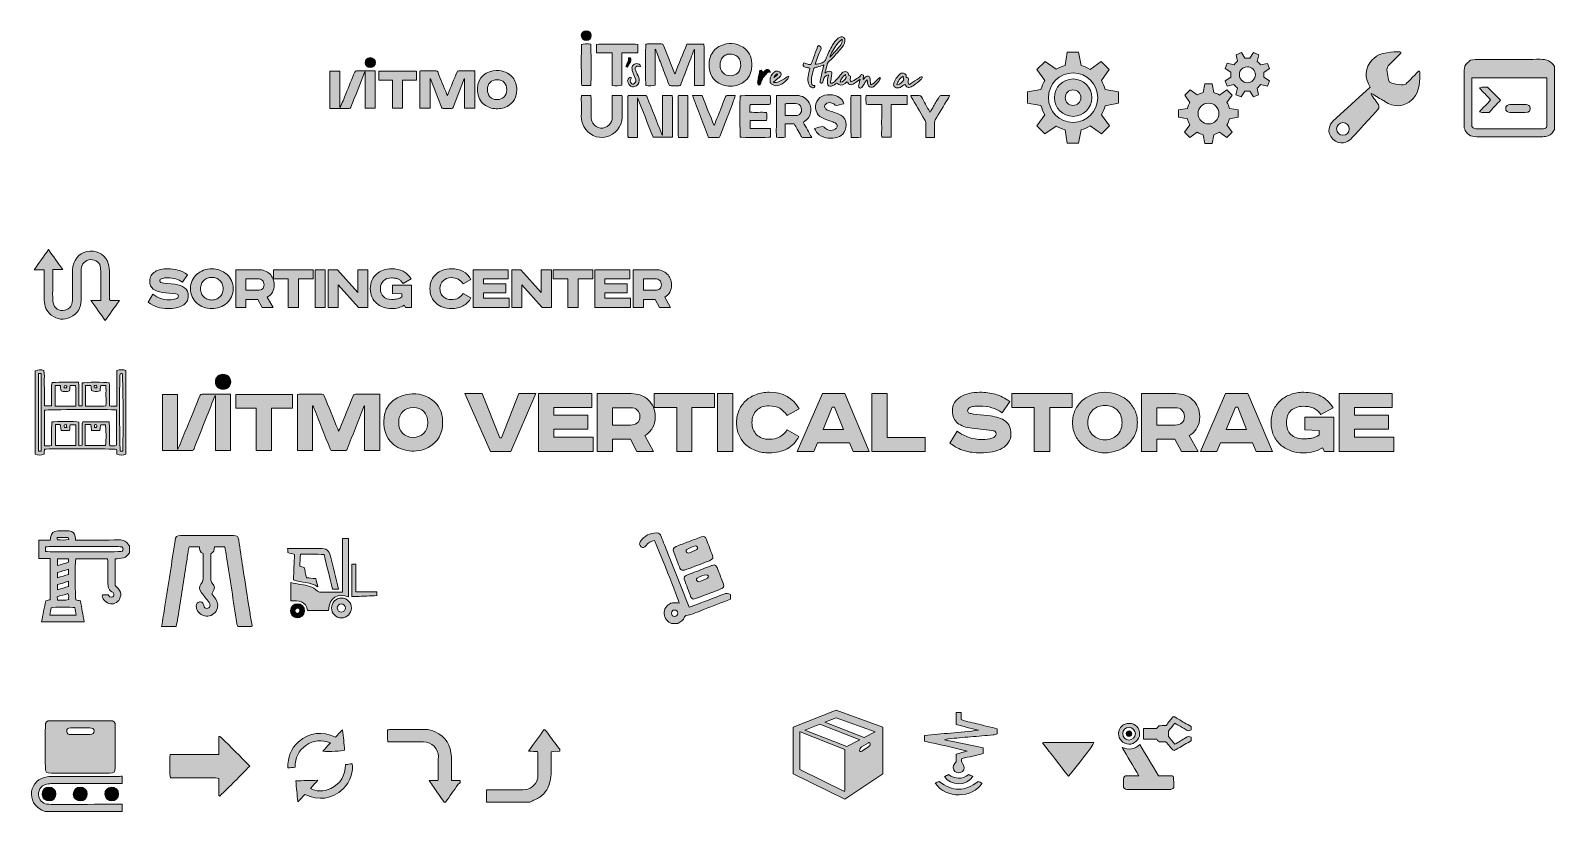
# Model space of a CAD drawing. Extents: x 187 to 1851, y -950 to -98.
import ezdxf

# ---------------------------------------------------------------- set-up
doc = ezdxf.new("R2010")
doc.units = 0
doc.header["$MEASUREMENT"] = 0
doc.layers.add('Слой 1', color=7, linetype='Continuous', lineweight=0)

# ---------------------------------------------------------------- blocks, each defined once
blk = doc.blocks.new('Block_1')
at = {"layer": 'Слой 1', "true_color": 0x000000, "transparency": 33554687}
h = blk.add_hatch(color=18, dxfattribs=at)
h.dxf.hatch_style = 2
edge = h.paths.add_edge_path()
edge.add_spline(control_points=[(793.5, -98), (796.8, -98), (798.8, -100), (798.8, -103.2), (798.8, -106.6), (796.8, -108.5), (793.4, -108.6), (790.9, -108.8), (788.1, -106), (788.1, -103.2), (788.2, -100.8), (790.5, -97.7), (793.5, -98)], knot_values=[0, 0, 0, 0, 1, 1, 1, 2, 2, 2, 3, 3, 3, 4, 4, 4, 4], degree=3, periodic=0)
h = blk.add_hatch(color=18, dxfattribs=at)
h.dxf.hatch_style = 2
edge = h.paths.add_edge_path()
edge.add_spline(control_points=[(798.5, -157.7), (795.1, -157.7), (791.8, -157.7), (788.6, -157.7), (788.2, -156.2), (788, -115.6), (788.4, -112.9), (789.7, -112.3), (795.8, -112.2), (798.4, -112.6), (798.9, -114), (799, -155), (798.5, -157.7)], knot_values=[0, 0, 0, 0, 1, 1, 1, 2, 2, 2, 3, 3, 3, 4, 4, 4, 4], degree=3, periodic=0)
h = blk.add_hatch(color=18, dxfattribs=at)
h.dxf.hatch_style = 2
edge = h.paths.add_edge_path()
edge.add_spline(control_points=[(804.8, -122.1), (804.8, -118.8), (804.8, -115.8), (804.8, -112.8), (806.5, -112.3), (847.8, -112.3), (849.9, -112.8), (850.1, -115.7), (850, -118.8), (850, -121.9), (847.9, -122.3), (846, -122.1), (844.1, -122.1), (842.2, -122.2), (840.3, -122.1), (838.4, -122.1), (836.5, -122.1), (834.6, -122.1), (832.4, -122.1), (832.4, -128.3), (832.4, -134.1), (832.4, -140), (832.4, -145.8), (832.4, -151.7), (832.4, -157.5), (830.8, -158), (824.9, -158.1), (822, -157.7), (822, -157), (821.9, -156.2), (821.9, -155.4), (821.9, -145.2), (821.9, -135), (821.9, -124.8), (821.9, -124), (821.9, -123.2), (821.9, -122.2), (816.1, -122.2), (810.5, -122.1), (804.8, -122.1)], knot_values=[0, 0, 0, 0, 1, 1, 1, 2, 2, 2, 3, 3, 3, 4, 4, 4, 5, 5, 5, 6, 6, 6, 7, 7, 7, 8, 8, 8, 9, 9, 9, 10, 10, 10, 11, 11, 11, 12, 12, 12, 13, 13, 13, 13], degree=3, periodic=0)
h = blk.add_hatch(color=18, dxfattribs=at)
h.dxf.hatch_style = 2
edge = h.paths.add_edge_path()
edge.add_spline(control_points=[(922.2, -157.8), (918.6, -157.8), (915.3, -157.8), (911.8, -157.8), (911.8, -156.9), (911.7, -156.1), (911.7, -155.2), (911.7, -143.7), (911.7, -132.3), (911.7, -120.8), (911.7, -120), (911.7, -119.3), (911.7, -118.6), (911.6, -118.6), (911.5, -118.6), (911.4, -118.5), (908.9, -125), (906.3, -131.5), (903.8, -138.1), (901.3, -144.6), (898.9, -151.1), (896.4, -157.7), (895.7, -157.8), (895.2, -157.9), (894.7, -157.9), (891.9, -157.9), (889.1, -157.9), (886.2, -157.9), (884.4, -157.9), (884.3, -157.8), (883.7, -156.2), (881.2, -149.6), (878.6, -142.9), (876.1, -136.2), (874, -130.7), (871.8, -125.1), (869.7, -119.6), (869.5, -119.1), (869.3, -118.6), (868.9, -118.2), (868.9, -131.3), (868.9, -144.4), (868.9, -157.4), (867.4, -158), (861.1, -158.1), (858.7, -157.7), (858.2, -156.2), (858.2, -114.7), (858.7, -112.6), (859.2, -112.5), (859.9, -112.4), (860.5, -112.4), (865.4, -112.4), (870.3, -112.4), (875.2, -112.4), (877.4, -112.4), (877.3, -112.5), (878.2, -114.6), (882.1, -124.5), (886.1, -134.4), (890, -144.3), (890.1, -144.4), (890.2, -144.5), (890.5, -144.8), (894.8, -134), (899.1, -123.3), (903.4, -112.6), (909.6, -112.6), (915.7, -112.6), (922.1, -112.6), (922.3, -117.6), (922.2, -122.6), (922.2, -127.5), (922.2, -132.6), (922.2, -137.6), (922.2, -142.6), (922.2, -147.6), (922.2, -152.6), (922.2, -157.8)], knot_values=[0, 0, 0, 0, 1, 1, 1, 2, 2, 2, 3, 3, 3, 4, 4, 4, 5, 5, 5, 6, 6, 6, 7, 7, 7, 8, 8, 8, 9, 9, 9, 10, 10, 10, 11, 11, 11, 12, 12, 12, 13, 13, 13, 14, 14, 14, 15, 15, 15, 16, 16, 16, 17, 17, 17, 18, 18, 18, 19, 19, 19, 20, 20, 20, 21, 21, 21, 22, 22, 22, 23, 23, 23, 24, 24, 24, 25, 25, 25, 26, 26, 26, 26], degree=3, periodic=0)
h = blk.add_hatch(color=18, dxfattribs=at)
h.dxf.hatch_style = 2
edge = h.paths.add_edge_path()
edge.add_spline(control_points=[(939.8, -135.3), (939.6, -138.3), (940.4, -141.2), (942.6, -143.5), (945, -146.2), (948.1, -147), (951.6, -147), (955.3, -146.9), (959.9, -144.7), (961.4, -139.9), (962.3, -137.2), (962.4, -134.4), (961.8, -131.7), (960.8, -127.5), (958.2, -124.9), (954.1, -123.8), (949.8, -122.8), (945.8, -123.5), (942.7, -126.7), (940.5, -129.1), (939.6, -132), (939.8, -135.3)], knot_values=[0, 0, 0, 0, 1, 1, 1, 2, 2, 2, 3, 3, 3, 4, 4, 4, 5, 5, 5, 6, 6, 6, 7, 7, 7, 7], degree=3, periodic=0)
edge = h.paths.add_edge_path()
edge.add_spline(control_points=[(927.7, -134.7), (927.5, -131.6), (928.1, -128), (929.7, -124.7), (931.9, -120), (935.3, -116.4), (940.1, -114.4), (948.5, -110.8), (956.8, -110.9), (964.7, -115.9), (971.1, -120), (974.1, -126.1), (974.3, -133.6), (974.3, -135.9), (974.2, -138.3), (973.9, -140.6), (972.8, -147), (969.3, -151.7), (963.8, -155), (960.5, -157.1), (957, -158.1), (953.1, -158.4), (947.1, -158.7), (941.5, -157.7), (936.6, -154.1), (930.3, -149.4), (927.5, -143), (927.7, -134.7)], knot_values=[0, 0, 0, 0, 1, 1, 1, 2, 2, 2, 3, 3, 3, 4, 4, 4, 5, 5, 5, 6, 6, 6, 7, 7, 7, 8, 8, 8, 9, 9, 9, 9], degree=3, periodic=0)
h = blk.add_hatch(color=18, dxfattribs=at)
h.dxf.hatch_style = 2
edge = h.paths.add_edge_path()
edge.add_spline(control_points=[(1076.5, -145.7), (1073.7, -148.1), (1071.4, -150.5), (1070.6, -154.1), (1074.5, -154.2), (1075.5, -151), (1077.4, -149.1), (1077.1, -148), (1076.8, -147), (1076.5, -145.7)], knot_values=[0, 0, 0, 0, 1, 1, 1, 2, 2, 2, 3, 3, 3, 3], degree=3, periodic=0)
edge = h.paths.add_edge_path()
edge.add_spline(control_points=[(1072.8, -107.3), (1068.5, -109.7), (1060.4, -121.8), (1059.5, -126.8), (1061.4, -124.8), (1063.2, -122.9), (1065, -121), (1066.9, -118.8), (1068.8, -116.6), (1070.6, -114.3), (1071.8, -112.9), (1072.7, -111.2), (1073, -109.3), (1073.1, -108.7), (1072.9, -108.1), (1072.8, -107.3)], knot_values=[0, 0, 0, 0, 1, 1, 1, 2, 2, 2, 3, 3, 3, 4, 4, 4, 5, 5, 5, 5], degree=3, periodic=0)
edge = h.paths.add_edge_path()
edge.add_spline(control_points=[(1054, -144.2), (1055, -143.6), (1055.5, -143.1), (1056.1, -142.9), (1057, -142.6), (1057.9, -142.2), (1058.8, -142.1), (1061.3, -142), (1061.9, -143.2), (1061.7, -145.1), (1061.4, -147), (1061.1, -148.9), (1060.8, -150.8), (1060.7, -151.8), (1060.4, -152.8), (1060.3, -153.8), (1060.1, -155.1), (1060.8, -155.7), (1062.1, -155.1), (1062.9, -154.7), (1063.7, -154.2), (1064.4, -153.6), (1066.8, -151.4), (1069, -149.2), (1070.9, -146.5), (1071.4, -145.7), (1072, -145), (1072.6, -144.3), (1074, -142.7), (1076, -142.1), (1077.8, -142.8), (1079.7, -143.6), (1080.1, -144.3), (1080.1, -146.7), (1082.1, -147.2), (1082.5, -147.7), (1082, -149.8), (1081.7, -151.2), (1081.7, -152.4), (1082.6, -153.6), (1083.9, -153.5), (1084.8, -152.8), (1085.8, -152.2), (1087.9, -150.9), (1089.9, -149.6), (1091.9, -148.2), (1092.2, -148), (1092.6, -147.6), (1092.8, -147.2), (1093.6, -145.6), (1093.6, -145.6), (1095.3, -146.1), (1095.6, -146.2), (1095.9, -146.3), (1096.4, -146.5), (1096.2, -147.9), (1096, -149.2), (1095.8, -151), (1096.8, -150), (1097.6, -149.2), (1098.4, -148.4), (1099.2, -147.6), (1100.2, -147.2), (1101.5, -147.6), (1102.4, -147.9), (1103.1, -148.4), (1103.2, -149.3), (1103.5, -151), (1103.6, -152.7), (1103.8, -154.4), (1103.9, -155.3), (1103.6, -156.2), (1104.6, -156.9), (1105.8, -156.4), (1106.9, -155.6), (1107.8, -154.7), (1109.3, -153.2), (1110.7, -151.7), (1112.2, -150.3), (1112.8, -149.8), (1113.5, -149.4), (1114.1, -149), (1114.2, -149.1), (1114.4, -149.1), (1114.5, -149.2), (1114.4, -149.7), (1114.5, -150.2), (1114.3, -150.6), (1113.6, -151.9), (1113, -153.1), (1112.1, -154.2), (1110.8, -155.7), (1109.4, -157.2), (1108, -158.5), (1107.5, -159), (1106.9, -159.2), (1106.2, -159.4), (1103.6, -160.2), (1101.4, -158.9), (1100.9, -156.2), (1100.6, -154.8), (1100.5, -153.3), (1100.3, -151.7), (1099, -152.4), (1098.5, -153.6), (1097.8, -154.6), (1097.1, -155.6), (1096.6, -156.7), (1095.9, -157.7), (1095.5, -158.5), (1095, -159.2), (1094.4, -159.8), (1093.5, -160.7), (1092.6, -160.9), (1091.9, -160.4), (1091, -159.9), (1090.7, -159), (1090.9, -158), (1091.2, -156.4), (1091.6, -154.9), (1092, -153.3), (1092.1, -152.6), (1092.2, -151.9), (1092.5, -150.8), (1090.4, -152.4), (1088.8, -153.6), (1087.2, -154.9), (1085.9, -156), (1084.4, -156.6), (1082.7, -156.8), (1081.4, -156.9), (1080.5, -156.6), (1079.7, -155.6), (1079.3, -154.9), (1078.8, -154.3), (1078.2, -153.6), (1077.5, -154.2), (1076.9, -154.9), (1076.3, -155.4), (1072.8, -158.2), (1070.2, -158.1), (1067, -155), (1066.2, -155.6), (1065.4, -156.3), (1064.5, -156.8), (1063.4, -157.4), (1062.3, -158.1), (1061.1, -158.4), (1058.7, -159.1), (1056.9, -157.7), (1056.8, -155.3), (1056.5, -152.6), (1057.3, -150), (1057.8, -147.4), (1057.8, -147), (1057.9, -146.6), (1057.9, -146.2), (1055, -146.8), (1052.9, -148.7), (1052.4, -151.4), (1052.3, -152.1), (1052.2, -152.8), (1052, -153.5), (1051.7, -154.9), (1051, -155.3), (1049.9, -155), (1048.9, -154.8), (1048.6, -154.2), (1048.9, -152.9), (1049.3, -150.7), (1049.8, -148.5), (1050.3, -146.3), (1051.1, -143), (1051.9, -139.7), (1052.7, -136.4), (1052.8, -136), (1052.9, -135.6), (1052.9, -135.3), (1050.5, -136.1), (1048.1, -136.8), (1045.7, -137.6), (1045.4, -137.7), (1045, -137.8), (1044.7, -137.8), (1042.8, -137.7), (1042, -138.7), (1041.6, -140.5), (1041, -143.5), (1040, -146.5), (1039.5, -149.6), (1039.2, -151.3), (1039.3, -153.2), (1039.6, -154.9), (1039.9, -157.5), (1040.3, -157.7), (1043, -157.7), (1043.2, -159.5), (1042.2, -160.5), (1040.5, -160.1), (1038.2, -159.4), (1037, -157.7), (1036.2, -155.6), (1035.3, -153.1), (1035.3, -150.5), (1035.7, -147.9), (1036.3, -144.9), (1037, -142), (1037.7, -138.7), (1036, -138.4), (1034.3, -138.2), (1032.6, -137.8), (1030.2, -137.3), (1029.5, -135.1), (1031, -133.1), (1032.6, -133.6), (1034.1, -134.1), (1035.6, -134.6), (1036, -134.7), (1036.5, -134.8), (1036.9, -134.9), (1038.6, -135), (1038.9, -134.9), (1039.5, -133.3), (1040.3, -131.4), (1041, -129.5), (1041.7, -127.5), (1043, -123.9), (1044.2, -120.4), (1045.5, -116.8), (1045.7, -116.3), (1045.9, -115.9), (1046.1, -115.5), (1046.9, -113.8), (1047.9, -113.7), (1049.1, -115.1), (1050, -116.1), (1050.3, -117.2), (1049.7, -118.4), (1048.6, -121), (1047.4, -123.6), (1046.4, -126.2), (1045.4, -128.8), (1044.6, -131.5), (1043.6, -134.3), (1044.2, -134.4), (1044.7, -134.6), (1045.1, -134.5), (1047.8, -134), (1050.4, -133.3), (1052.8, -131.9), (1053.9, -131.2), (1054.6, -130.4), (1055, -129.2), (1055.8, -127.1), (1056.5, -124.9), (1057.6, -122.9), (1060.2, -117.8), (1062.5, -112.5), (1066.3, -108.1), (1067.7, -106.5), (1069.4, -105.4), (1071.4, -104.7), (1074.3, -103.6), (1076.4, -105.7), (1076, -108.8), (1075.6, -112.4), (1073.7, -115.2), (1071.3, -117.9), (1068.1, -121.5), (1064.9, -125.1), (1061.6, -128.7), (1060.8, -129.6), (1059.8, -130.3), (1058.9, -131.1), (1057.5, -132.3), (1056.7, -133.7), (1056.4, -135.5), (1055.9, -137.9), (1055.1, -140.3), (1054.4, -142.6), (1054.3, -143), (1054.2, -143.4), (1054, -144.2)], knot_values=[0, 0, 0, 0, 1, 1, 1, 2, 2, 2, 3, 3, 3, 4, 4, 4, 5, 5, 5, 6, 6, 6, 7, 7, 7, 8, 8, 8, 9, 9, 9, 10, 10, 10, 11, 11, 11, 12, 12, 12, 13, 13, 13, 14, 14, 14, 15, 15, 15, 16, 16, 16, 17, 17, 17, 18, 18, 18, 19, 19, 19, 20, 20, 20, 21, 21, 21, 22, 22, 22, 23, 23, 23, 24, 24, 24, 25, 25, 25, 26, 26, 26, 27, 27, 27, 28, 28, 28, 29, 29, 29, 30, 30, 30, 31, 31, 31, 32, 32, 32, 33, 33, 33, 34, 34, 34, 35, 35, 35, 36, 36, 36, 37, 37, 37, 38, 38, 38, 39, 39, 39, 40, 40, 40, 41, 41, 41, 42, 42, 42, 43, 43, 43, 44, 44, 44, 45, 45, 45, 46, 46, 46, 47, 47, 47, 48, 48, 48, 49, 49, 49, 50, 50, 50, 51, 51, 51, 52, 52, 52, 53, 53, 53, 54, 54, 54, 55, 55, 55, 56, 56, 56, 57, 57, 57, 58, 58, 58, 59, 59, 59, 60, 60, 60, 61, 61, 61, 62, 62, 62, 63, 63, 63, 64, 64, 64, 65, 65, 65, 66, 66, 66, 67, 67, 67, 68, 68, 68, 69, 69, 69, 70, 70, 70, 71, 71, 71, 72, 72, 72, 73, 73, 73, 74, 74, 74, 75, 75, 75, 76, 76, 76, 77, 77, 77, 78, 78, 78, 79, 79, 79, 80, 80, 80, 81, 81, 81, 82, 82, 82, 83, 83, 83, 84, 84, 84, 85, 85, 85, 86, 86, 86, 87, 87, 87, 88, 88, 88, 89, 89, 89, 90, 90, 90, 91, 91, 91, 92, 92, 92, 93, 93, 93, 94, 94, 94, 94], degree=3, periodic=0)
h = blk.add_hatch(color=18, dxfattribs=at)
h.dxf.hatch_style = 2
edge = h.paths.add_edge_path()
edge.add_spline(control_points=[(838.1, -137.8), (836.7, -137.5), (836.8, -136.9), (837.1, -136.2), (837.7, -135), (838.2, -133.8), (838.7, -132.5), (839.3, -130.9), (840.1, -129.4), (839.7, -127.6), (841.9, -127), (842.5, -127.4), (842.4, -129.4), (842.4, -130.3), (842.3, -131.4), (841.8, -132.3), (840.7, -134.2), (839.4, -136), (838.1, -137.8)], knot_values=[0, 0, 0, 0, 1, 1, 1, 2, 2, 2, 3, 3, 3, 4, 4, 4, 5, 5, 5, 6, 6, 6, 6], degree=3, periodic=0)
h = blk.add_hatch(color=18, dxfattribs=at)
h.dxf.hatch_style = 2
edge = h.paths.add_edge_path()
edge.add_spline(control_points=[(852.7, -137), (852, -137.7), (851.4, -137.2), (850.8, -137), (849.9, -136.6), (848.9, -136.3), (848, -137.2), (847.2, -138), (846.6, -139.1), (847.1, -140.2), (847.7, -142), (848.5, -143.7), (849.3, -145.3), (850.6, -147.6), (851.5, -150), (851.3, -152.7), (851.1, -155.6), (849.1, -158.1), (846.4, -158.9), (844.9, -159.3), (843.4, -159.1), (842.1, -158.3), (840.4, -157.2), (839.3, -155.4), (838.8, -153.5), (838.4, -151.7), (839.5, -149.7), (841.2, -148.9), (841.6, -148.7), (842, -148.8), (842.5, -148.8), (842.5, -149.2), (842.7, -149.9), (842.5, -150.2), (841.2, -151.9), (841.5, -153.6), (842.7, -155.2), (843.5, -156.4), (844.8, -156.5), (845.9, -155.6), (847.5, -154.4), (848.3, -152.3), (847.1, -149.7), (846, -147.2), (845, -144.8), (844.1, -142.3), (843.7, -141.1), (843.6, -139.8), (843.5, -138.6), (843.4, -136.6), (844.6, -135.3), (846.2, -134.5), (847.9, -133.5), (849.6, -133.4), (851.3, -134.6), (852.2, -135.2), (852.8, -135.9), (852.7, -137)], knot_values=[0, 0, 0, 0, 1, 1, 1, 2, 2, 2, 3, 3, 3, 4, 4, 4, 5, 5, 5, 6, 6, 6, 7, 7, 7, 8, 8, 8, 9, 9, 9, 10, 10, 10, 11, 11, 11, 12, 12, 12, 13, 13, 13, 14, 14, 14, 15, 15, 15, 16, 16, 16, 17, 17, 17, 18, 18, 18, 19, 19, 19, 19], degree=3, periodic=0)
h = blk.add_hatch(color=18, dxfattribs=at)
h.dxf.hatch_style = 2
edge = h.paths.add_edge_path()
edge.add_spline(control_points=[(986.1, -144.1), (987, -143.1), (987.8, -142.3), (988.6, -141.6), (991, -139.2), (993.2, -139.7), (994.7, -143), (994.3, -143.1), (993.8, -143.4), (993.5, -143.3), (992.5, -143), (991.8, -143.4), (991.1, -144), (987.7, -147.1), (985.2, -150.8), (984, -155.3), (984, -155.4), (984, -155.6), (983.9, -155.7), (983.7, -156.5), (983.7, -157.4), (982.6, -157.4), (981.9, -157.4), (980.8, -156.5), (980.7, -155.6), (980.6, -154.7), (980.6, -153.7), (980.8, -152.8), (981.4, -149.5), (982, -146.1), (982.7, -142.8), (982.7, -142.3), (982.9, -141.7), (983.3, -141.4), (984, -140.7), (985, -140.9), (985.4, -141.8), (985.6, -142.1), (985.7, -142.5), (985.8, -142.9), (985.9, -143.2), (986, -143.5), (986.1, -144.1)], knot_values=[0, 0, 0, 0, 1, 1, 1, 2, 2, 2, 3, 3, 3, 4, 4, 4, 5, 5, 5, 6, 6, 6, 7, 7, 7, 8, 8, 8, 9, 9, 9, 10, 10, 10, 11, 11, 11, 12, 12, 12, 13, 13, 13, 14, 14, 14, 14], degree=3, periodic=0)
h = blk.add_hatch(color=18, dxfattribs=at)
h.dxf.hatch_style = 2
edge = h.paths.add_edge_path()
edge.add_spline(control_points=[(998.5, -148.9), (1000.9, -147.6), (1002.3, -146.2), (1002.7, -144.8), (1000.4, -145.4), (999.2, -146.9), (998.5, -148.9)], knot_values=[0, 0, 0, 0, 1, 1, 1, 2, 2, 2, 2], degree=3, periodic=0)
edge = h.paths.add_edge_path()
edge.add_spline(control_points=[(998.2, -154.4), (1000, -154.8), (1001.9, -154.6), (1003.5, -153.7), (1006.4, -152.2), (1009.1, -150.7), (1011.9, -149.1), (1012.7, -148.7), (1013.3, -148.2), (1014.4, -147.5), (1014.5, -148.2), (1014.7, -148.7), (1014.5, -148.9), (1011.9, -152.6), (1008.8, -155.8), (1004.3, -157.2), (1001.5, -158.1), (998.8, -158.4), (996.2, -156.4), (995.1, -155.6), (994.5, -154.7), (994.3, -153.5), (993.8, -150.5), (994.6, -147.8), (996.5, -145.4), (997.1, -144.6), (997.9, -143.8), (998.7, -143.1), (1001, -141.2), (1004.6, -141.9), (1006, -144.4), (1006.6, -145.4), (1006.5, -146.6), (1005.6, -147.5), (1003.7, -149.3), (1001.7, -150.9), (999.7, -152.6), (999.2, -153.1), (998.6, -153.5), (998, -153.9), (998.1, -154.1), (998.1, -154.2), (998.2, -154.4)], knot_values=[0, 0, 0, 0, 1, 1, 1, 2, 2, 2, 3, 3, 3, 4, 4, 4, 5, 5, 5, 6, 6, 6, 7, 7, 7, 8, 8, 8, 9, 9, 9, 10, 10, 10, 11, 11, 11, 12, 12, 12, 13, 13, 13, 14, 14, 14, 14], degree=3, periodic=0)
h = blk.add_hatch(color=18, dxfattribs=at)
h.dxf.hatch_style = 2
edge = h.paths.add_edge_path()
edge.add_spline(control_points=[(1132.5, -156.9), (1136.8, -157), (1138, -153.6), (1140.1, -151.5), (1139.9, -150.2), (1139.7, -149.1), (1139.4, -147.6), (1136, -149.9), (1133.8, -152.9), (1132.5, -156.9)], knot_values=[0, 0, 0, 0, 1, 1, 1, 2, 2, 2, 3, 3, 3, 3], degree=3, periodic=0)
edge = h.paths.add_edge_path()
edge.add_spline(control_points=[(1160.4, -148.3), (1160.5, -149.8), (1159.8, -150.6), (1159, -151.2), (1156.2, -153.5), (1153.4, -155.9), (1150.5, -157.9), (1149.2, -158.9), (1147.5, -159.3), (1145.9, -159.8), (1144.6, -160.1), (1143.5, -159.6), (1142.8, -158.5), (1142.2, -157.8), (1141.8, -157.1), (1141.3, -156.5), (1139.6, -157.6), (1138, -158.9), (1136.2, -159.8), (1134.4, -160.7), (1132.5, -160.6), (1130.7, -159.5), (1129.2, -158.6), (1128.7, -157.4), (1129.2, -155.8), (1130.3, -151.4), (1132.9, -147.9), (1136.3, -145.1), (1137.8, -143.8), (1139.6, -144), (1141.3, -144.9), (1142.8, -145.7), (1143.2, -147.1), (1142.9, -148.8), (1143.2, -148.9), (1143.5, -148.9), (1143.8, -149), (1145.2, -149.4), (1145.5, -150), (1145.3, -151.3), (1145.2, -152.4), (1145.1, -153.6), (1145, -154.7), (1145, -155.5), (1145.3, -156.1), (1146.3, -156.5), (1146.8, -156.2), (1147.4, -156), (1147.9, -155.6), (1151, -153.7), (1153.9, -151.6), (1157, -149.7), (1158, -149), (1158.8, -148), (1160.4, -148.3)], knot_values=[0, 0, 0, 0, 1, 1, 1, 2, 2, 2, 3, 3, 3, 4, 4, 4, 5, 5, 5, 6, 6, 6, 7, 7, 7, 8, 8, 8, 9, 9, 9, 10, 10, 10, 11, 11, 11, 12, 12, 12, 13, 13, 13, 14, 14, 14, 15, 15, 15, 16, 16, 16, 17, 17, 17, 18, 18, 18, 18], degree=3, periodic=0)
h = blk.add_hatch(color=18, dxfattribs=at)
h.dxf.hatch_style = 2
edge = h.paths.add_edge_path()
edge.add_spline(control_points=[(1074.9, -177.6), (1072, -178.3), (1069.2, -178.9), (1066.5, -179.4), (1065.7, -179.6), (1065.1, -179.2), (1064.6, -178.6), (1063.5, -177.4), (1062.2, -176.9), (1060.6, -176.5), (1058.5, -176), (1056.6, -176.7), (1055, -177.9), (1053.2, -179.3), (1053.1, -181.6), (1054.8, -183.1), (1055.6, -183.9), (1056.6, -184.5), (1057.6, -184.9), (1059.8, -185.7), (1062, -186.4), (1064.3, -187.1), (1067.6, -188), (1070.8, -189.6), (1073.5, -191.7), (1075.5, -193.2), (1076.6, -195.3), (1077, -197.8), (1077.7, -201.8), (1077.3, -205.6), (1074.9, -209.1), (1073.2, -211.5), (1070.8, -213.2), (1068.1, -214.1), (1061, -216.2), (1054.2, -215.8), (1048, -211.5), (1045.6, -209.8), (1043.8, -207.5), (1042.8, -204.5), (1045.9, -203.3), (1049.1, -203), (1052, -202.3), (1053.6, -203.5), (1054.9, -204.8), (1056.4, -205.6), (1058.8, -206.9), (1061.4, -207), (1064, -206), (1065, -205.6), (1066, -204.9), (1066.7, -204.1), (1068.2, -202.6), (1067.9, -200.4), (1066.2, -199.2), (1064.8, -198.3), (1063.3, -197.6), (1061.7, -197), (1058.8, -195.9), (1055.8, -195), (1052.9, -193.8), (1049.8, -192.6), (1047.1, -190.8), (1045.5, -187.8), (1042.3, -181.9), (1043.6, -173), (1051.3, -169.4), (1057.6, -166.3), (1067.6, -167.4), (1072.8, -173.5), (1073.7, -174.7), (1074.4, -175.9), (1074.9, -177.6)], knot_values=[0, 0, 0, 0, 1, 1, 1, 2, 2, 2, 3, 3, 3, 4, 4, 4, 5, 5, 5, 6, 6, 6, 7, 7, 7, 8, 8, 8, 9, 9, 9, 10, 10, 10, 11, 11, 11, 12, 12, 12, 13, 13, 13, 14, 14, 14, 15, 15, 15, 16, 16, 16, 17, 17, 17, 18, 18, 18, 19, 19, 19, 20, 20, 20, 21, 21, 21, 22, 22, 22, 23, 23, 23, 24, 24, 24, 24], degree=3, periodic=0)
h = blk.add_hatch(color=18, dxfattribs=at)
h.dxf.hatch_style = 2
edge = h.paths.add_edge_path()
edge.add_spline(control_points=[(788.3, -168.7), (791.8, -168.5), (795.1, -168.6), (798.6, -168.7), (798.7, -169.6), (798.8, -170.3), (798.8, -171.1), (798.8, -177.9), (798.8, -184.7), (798.8, -191.5), (798.8, -194.2), (799.4, -196.7), (800.9, -198.9), (804.4, -204.7), (813.1, -206.5), (818.6, -200.7), (820.8, -198.4), (821.9, -195.8), (821.9, -192.6), (821.9, -185.5), (821.9, -178.3), (821.9, -171.2), (821.9, -170.4), (821.9, -169.7), (821.9, -168.8), (825.5, -168.4), (828.9, -168.6), (832.5, -168.6), (832.6, -169.2), (832.8, -169.7), (832.8, -170.2), (832.8, -177.6), (833, -184.9), (832.7, -192.3), (832.3, -203), (825.4, -211.4), (815.3, -213.8), (805.6, -216), (795.6, -211.4), (791, -202.6), (789.1, -199), (788.2, -195.3), (788.2, -191.2), (788.3, -184.5), (788.2, -177.8), (788.2, -171), (788.2, -170.3), (788.3, -169.6), (788.3, -168.7)], knot_values=[0, 0, 0, 0, 1, 1, 1, 2, 2, 2, 3, 3, 3, 4, 4, 4, 5, 5, 5, 6, 6, 6, 7, 7, 7, 8, 8, 8, 9, 9, 9, 10, 10, 10, 11, 11, 11, 12, 12, 12, 13, 13, 13, 14, 14, 14, 15, 15, 15, 16, 16, 16, 16], degree=3, periodic=0)
h = blk.add_hatch(color=18, dxfattribs=at)
h.dxf.hatch_style = 2
edge = h.paths.add_edge_path()
edge.add_spline(control_points=[(839.5, -168.7), (840, -168.7), (840.6, -168.6), (841.1, -168.6), (846.5, -168.6), (851.9, -168.6), (857.3, -168.6), (859.3, -168.6), (859.3, -168.6), (860.1, -170.5), (865.3, -183.7), (870.6, -196.9), (875.8, -210.1), (876, -210.7), (876.3, -211.2), (876.8, -211.8), (876.8, -204.6), (876.8, -197.5), (876.8, -190.4), (876.8, -183.2), (876.8, -176.1), (876.8, -168.8), (880.4, -168.4), (883.9, -168.6), (887.5, -168.6), (887.9, -172.5), (887.6, -176.3), (887.7, -180.1), (887.7, -183.9), (887.7, -187.7), (887.7, -191.5), (887.7, -195.3), (887.7, -199), (887.7, -202.7), (887.7, -206.5), (887.8, -210.3), (887.6, -214.2), (880.5, -214.2), (873.7, -214.2), (866.5, -214.2), (860.9, -200), (855.5, -185.5), (849.6, -171.2), (849.6, -185.4), (849.6, -199.7), (849.6, -214.3), (846.1, -214.4), (842.8, -214.4), (839.6, -214.4), (839.4, -214.2), (839.4, -214.1), (839.4, -214.1), (839.3, -214), (839.3, -214), (839.2, -213.9), (839.2, -213.6), (839.1, -213.4), (839.1, -213.1), (839.1, -198.8), (839.1, -184.5), (839.1, -170.2), (839.1, -169.9), (839.1, -169.6), (839.2, -169.2), (839.2, -169.1), (839.3, -169), (839.5, -168.7)], knot_values=[0, 0, 0, 0, 1, 1, 1, 2, 2, 2, 3, 3, 3, 4, 4, 4, 5, 5, 5, 6, 6, 6, 7, 7, 7, 8, 8, 8, 9, 9, 9, 10, 10, 10, 11, 11, 11, 12, 12, 12, 13, 13, 13, 14, 14, 14, 15, 15, 15, 16, 16, 16, 17, 17, 17, 18, 18, 18, 19, 19, 19, 20, 20, 20, 21, 21, 21, 22, 22, 22, 22], degree=3, periodic=0)
h = blk.add_hatch(color=18, dxfattribs=at)
h.dxf.hatch_style = 2
edge = h.paths.add_edge_path()
edge.add_spline(control_points=[(904.4, -214.3), (900.9, -214.3), (897.7, -214.3), (894.3, -214.3), (894.2, -213.7), (894, -213.2), (894, -212.7), (894, -198.6), (894, -184.4), (894, -170.3), (894, -169.8), (894.1, -169.4), (894.2, -168.6), (897.5, -168.5), (900.8, -168.6), (904.4, -168.6), (904.4, -169.3), (904.6, -169.9), (904.6, -170.4), (904.6, -184.5), (904.6, -198.5), (904.6, -212.5), (904.6, -213), (904.5, -213.5), (904.4, -214.3)], knot_values=[0, 0, 0, 0, 1, 1, 1, 2, 2, 2, 3, 3, 3, 4, 4, 4, 5, 5, 5, 6, 6, 6, 7, 7, 7, 8, 8, 8, 8], degree=3, periodic=0)
h = blk.add_hatch(color=18, dxfattribs=at)
h.dxf.hatch_style = 2
edge = h.paths.add_edge_path()
edge.add_spline(control_points=[(927.2, -214.4), (921.3, -199.1), (915.6, -184), (909.7, -168.7), (913.3, -168.7), (916.5, -168.7), (920, -168.7), (924.3, -179.5), (928.6, -190.3), (933.1, -201.5), (934.5, -197.9), (935.9, -194.6), (937.2, -191.4), (940, -184.2), (942.8, -177.1), (945.7, -170), (945.9, -169.2), (946.2, -168.6), (947.1, -168.6), (949.9, -168.6), (952.7, -168.6), (955.5, -168.7), (955.7, -168.7), (955.9, -168.8), (956.3, -169), (955.7, -170.7), (955.1, -172.4), (954.5, -174), (949.7, -186.5), (944.9, -199.1), (940.1, -211.6), (938.9, -214.7), (939.6, -214.4), (936, -214.4), (933.1, -214.4), (930.2, -214.4), (927.2, -214.4)], knot_values=[0, 0, 0, 0, 1, 1, 1, 2, 2, 2, 3, 3, 3, 4, 4, 4, 5, 5, 5, 6, 6, 6, 7, 7, 7, 8, 8, 8, 9, 9, 9, 10, 10, 10, 11, 11, 11, 12, 12, 12, 12], degree=3, periodic=0)
h = blk.add_hatch(color=18, dxfattribs=at)
h.dxf.hatch_style = 2
edge = h.paths.add_edge_path()
edge.add_spline(control_points=[(972.4, -178.3), (972.4, -179.1), (972.3, -179.6), (972.3, -180.1), (972.3, -182.3), (972.3, -184.5), (972.3, -186.9), (978.4, -187.2), (984.4, -186.8), (990.3, -187.1), (990.8, -188.8), (990.8, -193.7), (990.4, -195.8), (988.5, -196.1), (986.5, -195.9), (984.5, -195.9), (982.5, -196), (980.5, -195.9), (978.5, -195.9), (976.5, -195.9), (974.6, -195.9), (972.4, -195.9), (972.4, -198.9), (972.4, -201.6), (972.4, -204.5), (973.1, -204.6), (973.8, -204.7), (974.5, -204.7), (980.5, -204.7), (986.4, -204.7), (992.4, -204.7), (993.1, -204.7), (993.8, -204.8), (994.6, -204.8), (994.6, -208), (994.6, -211.1), (994.6, -214), (992.8, -214.5), (963.5, -214.5), (961.7, -214.1), (961.3, -212.7), (961.2, -171.2), (961.6, -169), (962.9, -168.5), (991.7, -168.4), (994.3, -168.8), (994.8, -170.1), (995, -175.2), (994.5, -178.1), (992.8, -178.5), (990.9, -178.2), (989.1, -178.3), (987.3, -178.3), (985.5, -178.3), (983.7, -178.3), (981.8, -178.3), (979.9, -178.3), (978.1, -178.3), (976.3, -178.3), (974.5, -178.3), (972.4, -178.3)], knot_values=[0, 0, 0, 0, 1, 1, 1, 2, 2, 2, 3, 3, 3, 4, 4, 4, 5, 5, 5, 6, 6, 6, 7, 7, 7, 8, 8, 8, 9, 9, 9, 10, 10, 10, 11, 11, 11, 12, 12, 12, 13, 13, 13, 14, 14, 14, 15, 15, 15, 16, 16, 16, 17, 17, 17, 18, 18, 18, 19, 19, 19, 20, 20, 20, 20], degree=3, periodic=0)
h = blk.add_hatch(color=18, dxfattribs=at)
h.dxf.hatch_style = 2
edge = h.paths.add_edge_path()
edge.add_spline(control_points=[(1010.9, -190.6), (1015.1, -190.6), (1019.1, -190.7), (1023.1, -190.5), (1024.2, -190.5), (1025.4, -189.9), (1026.2, -189.3), (1028.4, -187.6), (1029.2, -184.5), (1028.3, -181.9), (1027.2, -178.9), (1025.3, -177.5), (1022.1, -177.5), (1018.9, -177.5), (1015.7, -177.5), (1012.5, -177.5), (1012, -177.5), (1011.5, -177.6), (1010.9, -177.7), (1010.9, -182), (1010.9, -186.2), (1010.9, -190.6)], knot_values=[0, 0, 0, 0, 1, 1, 1, 2, 2, 2, 3, 3, 3, 4, 4, 4, 5, 5, 5, 6, 6, 6, 7, 7, 7, 7], degree=3, periodic=0)
edge = h.paths.add_edge_path()
edge.add_spline(control_points=[(1001.1, -168.7), (1002, -168.6), (1002.6, -168.6), (1003.1, -168.6), (1010, -168.6), (1016.8, -168.4), (1023.7, -168.6), (1029.5, -168.8), (1034.1, -171.5), (1036.9, -176.6), (1040.7, -183.4), (1038.8, -192.5), (1031.7, -197), (1031.3, -197.3), (1030.9, -197.5), (1030.4, -197.8), (1033.5, -203.3), (1036.5, -208.6), (1039.7, -214.4), (1038.1, -214.4), (1037, -214.4), (1035.9, -214.4), (1034.2, -214.4), (1032.4, -214.3), (1030.7, -214.4), (1029.4, -214.5), (1028.6, -213.9), (1028, -212.8), (1026.7, -210.4), (1025.3, -207.9), (1023.9, -205.5), (1022.8, -203.5), (1021.7, -201.6), (1020.5, -199.6), (1017.3, -199.6), (1014.2, -199.6), (1010.8, -199.6), (1010.8, -204.5), (1010.8, -209.3), (1010.8, -214), (1009.1, -214.5), (1003.7, -214.6), (1001.3, -214.1), (1000.9, -210.4), (1001.1, -206.6), (1001.1, -202.9), (1001.1, -199.1), (1001.1, -195.3), (1001.1, -191.5), (1001.1, -187.7), (1001.1, -184), (1001.1, -180.2), (1001.1, -176.5), (1001.1, -172.7), (1001.1, -168.7)], knot_values=[0, 0, 0, 0, 1, 1, 1, 2, 2, 2, 3, 3, 3, 4, 4, 4, 5, 5, 5, 6, 6, 6, 7, 7, 7, 8, 8, 8, 9, 9, 9, 10, 10, 10, 11, 11, 11, 12, 12, 12, 13, 13, 13, 14, 14, 14, 15, 15, 15, 16, 16, 16, 17, 17, 17, 18, 18, 18, 18], degree=3, periodic=0)
h = blk.add_hatch(color=18, dxfattribs=at)
h.dxf.hatch_style = 2
edge = h.paths.add_edge_path()
edge.add_spline(control_points=[(1093.2, -168.7), (1093.2, -184), (1093.2, -199), (1093.2, -214.2), (1089.6, -214.5), (1086.2, -214.4), (1082.8, -214.3), (1082.3, -212.8), (1082.1, -172.1), (1082.6, -168.8), (1086, -168.4), (1089.5, -168.6), (1093.2, -168.7)], knot_values=[0, 0, 0, 0, 1, 1, 1, 2, 2, 2, 3, 3, 3, 4, 4, 4, 4], degree=3, periodic=0)
h = blk.add_hatch(color=18, dxfattribs=at)
h.dxf.hatch_style = 2
edge = h.paths.add_edge_path()
edge.add_spline(control_points=[(1126.6, -214.2), (1122.9, -214.2), (1119.7, -214.2), (1116.2, -214.2), (1115.9, -210.2), (1116.1, -206.3), (1116.1, -202.4), (1116, -198.4), (1116.1, -194.4), (1116.1, -190.4), (1116.1, -186.5), (1116.1, -182.6), (1116.1, -178.4), (1110.3, -178.1), (1104.8, -178.5), (1099.3, -178.2), (1098.8, -176.6), (1098.7, -171.1), (1099.1, -168.8), (1102.8, -168.4), (1106.5, -168.7), (1110.2, -168.6), (1113.9, -168.6), (1117.7, -168.6), (1121.4, -168.6), (1125.1, -168.6), (1128.7, -168.6), (1132.4, -168.6), (1136.1, -168.6), (1139.8, -168.5), (1143.8, -168.7), (1143.9, -171.9), (1143.9, -175), (1143.8, -178.3), (1138, -178.3), (1132.4, -178.3), (1126.6, -178.3), (1126.6, -190.4), (1126.6, -202.2), (1126.6, -214.2)], knot_values=[0, 0, 0, 0, 1, 1, 1, 2, 2, 2, 3, 3, 3, 4, 4, 4, 5, 5, 5, 6, 6, 6, 7, 7, 7, 8, 8, 8, 9, 9, 9, 10, 10, 10, 11, 11, 11, 12, 12, 12, 13, 13, 13, 13], degree=3, periodic=0)
h = blk.add_hatch(color=18, dxfattribs=at)
h.dxf.hatch_style = 2
edge = h.paths.add_edge_path()
edge.add_spline(control_points=[(1173.7, -214.3), (1170.5, -214.3), (1167.5, -214.3), (1164.3, -214.3), (1164.3, -213.5), (1164.2, -212.7), (1164.2, -212), (1164.2, -207.7), (1164.1, -203.4), (1164.2, -199), (1164.2, -197.5), (1163.8, -196.2), (1163, -194.9), (1158.1, -186.6), (1153.2, -178.2), (1148.2, -169.9), (1148.1, -169.6), (1148, -169.3), (1147.8, -168.8), (1148.4, -168.7), (1148.8, -168.6), (1149.2, -168.6), (1151.8, -168.6), (1154.4, -168.6), (1157, -168.5), (1158.2, -168.5), (1158.8, -169), (1159.4, -170), (1162.4, -175.5), (1165.5, -181), (1168.6, -186.4), (1168.6, -186.5), (1168.7, -186.6), (1169, -186.8), (1170.2, -184.7), (1171.5, -182.5), (1172.7, -180.4), (1174.7, -177), (1176.7, -173.6), (1178.7, -170.2), (1179.3, -169.1), (1180.1, -168.4), (1181.5, -168.5), (1183.8, -168.7), (1186, -168.6), (1188.3, -168.6), (1188.9, -168.6), (1189.5, -168.6), (1190.2, -168.7), (1190, -170.3), (1189, -171.3), (1188.3, -172.5), (1183.7, -180.1), (1179, -187.6), (1174.5, -195.3), (1174, -196), (1173.9, -197), (1173.9, -197.9), (1173.8, -202.6), (1173.9, -207.3), (1173.9, -211.9), (1173.9, -212.7), (1173.8, -213.4), (1173.7, -214.3)], knot_values=[0, 0, 0, 0, 1, 1, 1, 2, 2, 2, 3, 3, 3, 4, 4, 4, 5, 5, 5, 6, 6, 6, 7, 7, 7, 8, 8, 8, 9, 9, 9, 10, 10, 10, 11, 11, 11, 12, 12, 12, 13, 13, 13, 14, 14, 14, 15, 15, 15, 16, 16, 16, 17, 17, 17, 18, 18, 18, 19, 19, 19, 20, 20, 20, 21, 21, 21, 21], degree=3, periodic=0)
at = {"layer": 'Слой 1'}
for points, knots in [([(793.5, -98), (796.8, -98), (798.8, -100), (798.8, -103.2), (798.8, -106.6), (796.8, -108.5), (793.4, -108.6), (790.9, -108.8), (788.1, -106), (788.1, -103.2), (788.2, -100.8), (790.5, -97.7), (793.5, -98)], [0, 0, 0, 0, 1, 1, 1, 2, 2, 2, 3, 3, 3, 4, 4, 4, 4]), ([(798.5, -157.7), (795.1, -157.7), (791.8, -157.7), (788.6, -157.7), (788.2, -156.2), (788, -115.6), (788.4, -112.9), (789.7, -112.3), (795.8, -112.2), (798.4, -112.6), (798.9, -114), (799, -155), (798.5, -157.7)], [0, 0, 0, 0, 1, 1, 1, 2, 2, 2, 3, 3, 3, 4, 4, 4, 4]), ([(804.8, -122.1), (804.8, -118.8), (804.8, -115.8), (804.8, -112.8), (806.5, -112.3), (847.8, -112.3), (849.9, -112.8), (850.1, -115.7), (850, -118.8), (850, -121.9), (847.9, -122.3), (846, -122.1), (844.1, -122.1), (842.2, -122.2), (840.3, -122.1), (838.4, -122.1), (836.5, -122.1), (834.6, -122.1), (832.4, -122.1), (832.4, -128.3), (832.4, -134.1), (832.4, -140), (832.4, -145.8), (832.4, -151.7), (832.4, -157.5), (830.8, -158), (824.9, -158.1), (822, -157.7), (822, -157), (821.9, -156.2), (821.9, -155.4), (821.9, -145.2), (821.9, -135), (821.9, -124.8), (821.9, -124), (821.9, -123.2), (821.9, -122.2), (816.1, -122.2), (810.5, -122.1), (804.8, -122.1)], [0, 0, 0, 0, 1, 1, 1, 2, 2, 2, 3, 3, 3, 4, 4, 4, 5, 5, 5, 6, 6, 6, 7, 7, 7, 8, 8, 8, 9, 9, 9, 10, 10, 10, 11, 11, 11, 12, 12, 12, 13, 13, 13, 13]), ([(922.2, -157.8), (918.6, -157.8), (915.3, -157.8), (911.8, -157.8), (911.8, -156.9), (911.7, -156.1), (911.7, -155.2), (911.7, -143.7), (911.7, -132.3), (911.7, -120.8), (911.7, -120), (911.7, -119.3), (911.7, -118.6), (911.6, -118.6), (911.5, -118.6), (911.4, -118.5), (908.9, -125), (906.3, -131.5), (903.8, -138.1), (901.3, -144.6), (898.9, -151.1), (896.4, -157.7), (895.7, -157.8), (895.2, -157.9), (894.7, -157.9), (891.9, -157.9), (889.1, -157.9), (886.2, -157.9), (884.4, -157.9), (884.3, -157.8), (883.7, -156.2), (881.2, -149.6), (878.6, -142.9), (876.1, -136.2), (874, -130.7), (871.8, -125.1), (869.7, -119.6), (869.5, -119.1), (869.3, -118.6), (868.9, -118.2), (868.9, -131.3), (868.9, -144.4), (868.9, -157.4), (867.4, -158), (861.1, -158.1), (858.7, -157.7), (858.2, -156.2), (858.2, -114.7), (858.7, -112.6), (859.2, -112.5), (859.9, -112.4), (860.5, -112.4), (865.4, -112.4), (870.3, -112.4), (875.2, -112.4), (877.4, -112.4), (877.3, -112.5), (878.2, -114.6), (882.1, -124.5), (886.1, -134.4), (890, -144.3), (890.1, -144.4), (890.2, -144.5), (890.5, -144.8), (894.8, -134), (899.1, -123.3), (903.4, -112.6), (909.6, -112.6), (915.7, -112.6), (922.1, -112.6), (922.3, -117.6), (922.2, -122.6), (922.2, -127.5), (922.2, -132.6), (922.2, -137.6), (922.2, -142.6), (922.2, -147.6), (922.2, -152.6), (922.2, -157.8)], [0, 0, 0, 0, 1, 1, 1, 2, 2, 2, 3, 3, 3, 4, 4, 4, 5, 5, 5, 6, 6, 6, 7, 7, 7, 8, 8, 8, 9, 9, 9, 10, 10, 10, 11, 11, 11, 12, 12, 12, 13, 13, 13, 14, 14, 14, 15, 15, 15, 16, 16, 16, 17, 17, 17, 18, 18, 18, 19, 19, 19, 20, 20, 20, 21, 21, 21, 22, 22, 22, 23, 23, 23, 24, 24, 24, 25, 25, 25, 26, 26, 26, 26]), ([(927.7, -134.7), (927.5, -131.6), (928.1, -128), (929.7, -124.7), (931.9, -120), (935.3, -116.4), (940.1, -114.4), (948.5, -110.8), (956.8, -110.9), (964.7, -115.9), (971.1, -120), (974.1, -126.1), (974.3, -133.6), (974.3, -135.9), (974.2, -138.3), (973.9, -140.6), (972.8, -147), (969.3, -151.7), (963.8, -155), (960.5, -157.1), (957, -158.1), (953.1, -158.4), (947.1, -158.7), (941.5, -157.7), (936.6, -154.1), (930.3, -149.4), (927.5, -143), (927.7, -134.7)], [0, 0, 0, 0, 1, 1, 1, 2, 2, 2, 3, 3, 3, 4, 4, 4, 5, 5, 5, 6, 6, 6, 7, 7, 7, 8, 8, 8, 9, 9, 9, 9]), ([(1054, -144.2), (1055, -143.6), (1055.5, -143.1), (1056.1, -142.9), (1057, -142.6), (1057.9, -142.2), (1058.8, -142.1), (1061.3, -142), (1061.9, -143.2), (1061.7, -145.1), (1061.4, -147), (1061.1, -148.9), (1060.8, -150.8), (1060.7, -151.8), (1060.4, -152.8), (1060.3, -153.8), (1060.1, -155.1), (1060.8, -155.7), (1062.1, -155.1), (1062.9, -154.7), (1063.7, -154.2), (1064.4, -153.6), (1066.8, -151.4), (1069, -149.2), (1070.9, -146.5), (1071.4, -145.7), (1072, -145), (1072.6, -144.3), (1074, -142.7), (1076, -142.1), (1077.8, -142.8), (1079.7, -143.6), (1080.1, -144.3), (1080.1, -146.7), (1082.1, -147.2), (1082.5, -147.7), (1082, -149.8), (1081.7, -151.2), (1081.7, -152.4), (1082.6, -153.6), (1083.9, -153.5), (1084.8, -152.8), (1085.8, -152.2), (1087.9, -150.9), (1089.9, -149.6), (1091.9, -148.2), (1092.2, -148), (1092.6, -147.6), (1092.8, -147.2), (1093.6, -145.6), (1093.6, -145.6), (1095.3, -146.1), (1095.6, -146.2), (1095.9, -146.3), (1096.4, -146.5), (1096.2, -147.9), (1096, -149.2), (1095.8, -151), (1096.8, -150), (1097.6, -149.2), (1098.4, -148.4), (1099.2, -147.6), (1100.2, -147.2), (1101.5, -147.6), (1102.4, -147.9), (1103.1, -148.4), (1103.2, -149.3), (1103.5, -151), (1103.6, -152.7), (1103.8, -154.4), (1103.9, -155.3), (1103.6, -156.2), (1104.6, -156.9), (1105.8, -156.4), (1106.9, -155.6), (1107.8, -154.7), (1109.3, -153.2), (1110.7, -151.7), (1112.2, -150.3), (1112.8, -149.8), (1113.5, -149.4), (1114.1, -149), (1114.2, -149.1), (1114.4, -149.1), (1114.5, -149.2), (1114.4, -149.7), (1114.5, -150.2), (1114.3, -150.6), (1113.6, -151.9), (1113, -153.1), (1112.1, -154.2), (1110.8, -155.7), (1109.4, -157.2), (1108, -158.5), (1107.5, -159), (1106.9, -159.2), (1106.2, -159.4), (1103.6, -160.2), (1101.4, -158.9), (1100.9, -156.2), (1100.6, -154.8), (1100.5, -153.3), (1100.3, -151.7), (1099, -152.4), (1098.5, -153.6), (1097.8, -154.6), (1097.1, -155.6), (1096.6, -156.7), (1095.9, -157.7), (1095.5, -158.5), (1095, -159.2), (1094.4, -159.8), (1093.5, -160.7), (1092.6, -160.9), (1091.9, -160.4), (1091, -159.9), (1090.7, -159), (1090.9, -158), (1091.2, -156.4), (1091.6, -154.9), (1092, -153.3), (1092.1, -152.6), (1092.2, -151.9), (1092.5, -150.8), (1090.4, -152.4), (1088.8, -153.6), (1087.2, -154.9), (1085.9, -156), (1084.4, -156.6), (1082.7, -156.8), (1081.4, -156.9), (1080.5, -156.6), (1079.7, -155.6), (1079.3, -154.9), (1078.8, -154.3), (1078.2, -153.6), (1077.5, -154.2), (1076.9, -154.9), (1076.3, -155.4), (1072.8, -158.2), (1070.2, -158.1), (1067, -155), (1066.2, -155.6), (1065.4, -156.3), (1064.5, -156.8), (1063.4, -157.4), (1062.3, -158.1), (1061.1, -158.4), (1058.7, -159.1), (1056.9, -157.7), (1056.8, -155.3), (1056.5, -152.6), (1057.3, -150), (1057.8, -147.4), (1057.8, -147), (1057.9, -146.6), (1057.9, -146.2), (1055, -146.8), (1052.9, -148.7), (1052.4, -151.4), (1052.3, -152.1), (1052.2, -152.8), (1052, -153.5), (1051.7, -154.9), (1051, -155.3), (1049.9, -155), (1048.9, -154.8), (1048.6, -154.2), (1048.9, -152.9), (1049.3, -150.7), (1049.8, -148.5), (1050.3, -146.3), (1051.1, -143), (1051.9, -139.7), (1052.7, -136.4), (1052.8, -136), (1052.9, -135.6), (1052.9, -135.3), (1050.5, -136.1), (1048.1, -136.8), (1045.7, -137.6), (1045.4, -137.7), (1045, -137.8), (1044.7, -137.8), (1042.8, -137.7), (1042, -138.7), (1041.6, -140.5), (1041, -143.5), (1040, -146.5), (1039.5, -149.6), (1039.2, -151.3), (1039.3, -153.2), (1039.6, -154.9), (1039.9, -157.5), (1040.3, -157.7), (1043, -157.7), (1043.2, -159.5), (1042.2, -160.5), (1040.5, -160.1), (1038.2, -159.4), (1037, -157.7), (1036.2, -155.6), (1035.3, -153.1), (1035.3, -150.5), (1035.7, -147.9), (1036.3, -144.9), (1037, -142), (1037.7, -138.7), (1036, -138.4), (1034.3, -138.2), (1032.6, -137.8), (1030.2, -137.3), (1029.5, -135.1), (1031, -133.1), (1032.6, -133.6), (1034.1, -134.1), (1035.6, -134.6), (1036, -134.7), (1036.5, -134.8), (1036.9, -134.9), (1038.6, -135), (1038.9, -134.9), (1039.5, -133.3), (1040.3, -131.4), (1041, -129.5), (1041.7, -127.5), (1043, -123.9), (1044.2, -120.4), (1045.5, -116.8), (1045.7, -116.3), (1045.9, -115.9), (1046.1, -115.5), (1046.9, -113.8), (1047.9, -113.7), (1049.1, -115.1), (1050, -116.1), (1050.3, -117.2), (1049.7, -118.4), (1048.6, -121), (1047.4, -123.6), (1046.4, -126.2), (1045.4, -128.8), (1044.6, -131.5), (1043.6, -134.3), (1044.2, -134.4), (1044.7, -134.6), (1045.1, -134.5), (1047.8, -134), (1050.4, -133.3), (1052.8, -131.9), (1053.9, -131.2), (1054.6, -130.4), (1055, -129.2), (1055.8, -127.1), (1056.5, -124.9), (1057.6, -122.9), (1060.2, -117.8), (1062.5, -112.5), (1066.3, -108.1), (1067.7, -106.5), (1069.4, -105.4), (1071.4, -104.7), (1074.3, -103.6), (1076.4, -105.7), (1076, -108.8), (1075.6, -112.4), (1073.7, -115.2), (1071.3, -117.9), (1068.1, -121.5), (1064.9, -125.1), (1061.6, -128.7), (1060.8, -129.6), (1059.8, -130.3), (1058.9, -131.1), (1057.5, -132.3), (1056.7, -133.7), (1056.4, -135.5), (1055.9, -137.9), (1055.1, -140.3), (1054.4, -142.6), (1054.3, -143), (1054.2, -143.4), (1054, -144.2)], [0, 0, 0, 0, 1, 1, 1, 2, 2, 2, 3, 3, 3, 4, 4, 4, 5, 5, 5, 6, 6, 6, 7, 7, 7, 8, 8, 8, 9, 9, 9, 10, 10, 10, 11, 11, 11, 12, 12, 12, 13, 13, 13, 14, 14, 14, 15, 15, 15, 16, 16, 16, 17, 17, 17, 18, 18, 18, 19, 19, 19, 20, 20, 20, 21, 21, 21, 22, 22, 22, 23, 23, 23, 24, 24, 24, 25, 25, 25, 26, 26, 26, 27, 27, 27, 28, 28, 28, 29, 29, 29, 30, 30, 30, 31, 31, 31, 32, 32, 32, 33, 33, 33, 34, 34, 34, 35, 35, 35, 36, 36, 36, 37, 37, 37, 38, 38, 38, 39, 39, 39, 40, 40, 40, 41, 41, 41, 42, 42, 42, 43, 43, 43, 44, 44, 44, 45, 45, 45, 46, 46, 46, 47, 47, 47, 48, 48, 48, 49, 49, 49, 50, 50, 50, 51, 51, 51, 52, 52, 52, 53, 53, 53, 54, 54, 54, 55, 55, 55, 56, 56, 56, 57, 57, 57, 58, 58, 58, 59, 59, 59, 60, 60, 60, 61, 61, 61, 62, 62, 62, 63, 63, 63, 64, 64, 64, 65, 65, 65, 66, 66, 66, 67, 67, 67, 68, 68, 68, 69, 69, 69, 70, 70, 70, 71, 71, 71, 72, 72, 72, 73, 73, 73, 74, 74, 74, 75, 75, 75, 76, 76, 76, 77, 77, 77, 78, 78, 78, 79, 79, 79, 80, 80, 80, 81, 81, 81, 82, 82, 82, 83, 83, 83, 84, 84, 84, 85, 85, 85, 86, 86, 86, 87, 87, 87, 88, 88, 88, 89, 89, 89, 90, 90, 90, 91, 91, 91, 92, 92, 92, 93, 93, 93, 94, 94, 94, 94]), ([(1072.8, -107.3), (1068.5, -109.7), (1060.4, -121.8), (1059.5, -126.8), (1061.4, -124.8), (1063.2, -122.9), (1065, -121), (1066.9, -118.8), (1068.8, -116.6), (1070.6, -114.3), (1071.8, -112.9), (1072.7, -111.2), (1073, -109.3), (1073.1, -108.7), (1072.9, -108.1), (1072.8, -107.3)], [0, 0, 0, 0, 1, 1, 1, 2, 2, 2, 3, 3, 3, 4, 4, 4, 5, 5, 5, 5]), ([(838.1, -137.8), (836.7, -137.5), (836.8, -136.9), (837.1, -136.2), (837.7, -135), (838.2, -133.8), (838.7, -132.5), (839.3, -130.9), (840.1, -129.4), (839.7, -127.6), (841.9, -127), (842.5, -127.4), (842.4, -129.4), (842.4, -130.3), (842.3, -131.4), (841.8, -132.3), (840.7, -134.2), (839.4, -136), (838.1, -137.8)], [0, 0, 0, 0, 1, 1, 1, 2, 2, 2, 3, 3, 3, 4, 4, 4, 5, 5, 5, 6, 6, 6, 6]), ([(939.8, -135.3), (939.6, -138.3), (940.4, -141.2), (942.6, -143.5), (945, -146.2), (948.1, -147), (951.6, -147), (955.3, -146.9), (959.9, -144.7), (961.4, -139.9), (962.3, -137.2), (962.4, -134.4), (961.8, -131.7), (960.8, -127.5), (958.2, -124.9), (954.1, -123.8), (949.8, -122.8), (945.8, -123.5), (942.7, -126.7), (940.5, -129.1), (939.6, -132), (939.8, -135.3)], [0, 0, 0, 0, 1, 1, 1, 2, 2, 2, 3, 3, 3, 4, 4, 4, 5, 5, 5, 6, 6, 6, 7, 7, 7, 7]), ([(852.7, -137), (852, -137.7), (851.4, -137.2), (850.8, -137), (849.9, -136.6), (848.9, -136.3), (848, -137.2), (847.2, -138), (846.6, -139.1), (847.1, -140.2), (847.7, -142), (848.5, -143.7), (849.3, -145.3), (850.6, -147.6), (851.5, -150), (851.3, -152.7), (851.1, -155.6), (849.1, -158.1), (846.4, -158.9), (844.9, -159.3), (843.4, -159.1), (842.1, -158.3), (840.4, -157.2), (839.3, -155.4), (838.8, -153.5), (838.4, -151.7), (839.5, -149.7), (841.2, -148.9), (841.6, -148.7), (842, -148.8), (842.5, -148.8), (842.5, -149.2), (842.7, -149.9), (842.5, -150.2), (841.2, -151.9), (841.5, -153.6), (842.7, -155.2), (843.5, -156.4), (844.8, -156.5), (845.9, -155.6), (847.5, -154.4), (848.3, -152.3), (847.1, -149.7), (846, -147.2), (845, -144.8), (844.1, -142.3), (843.7, -141.1), (843.6, -139.8), (843.5, -138.6), (843.4, -136.6), (844.6, -135.3), (846.2, -134.5), (847.9, -133.5), (849.6, -133.4), (851.3, -134.6), (852.2, -135.2), (852.8, -135.9), (852.7, -137)], [0, 0, 0, 0, 1, 1, 1, 2, 2, 2, 3, 3, 3, 4, 4, 4, 5, 5, 5, 6, 6, 6, 7, 7, 7, 8, 8, 8, 9, 9, 9, 10, 10, 10, 11, 11, 11, 12, 12, 12, 13, 13, 13, 14, 14, 14, 15, 15, 15, 16, 16, 16, 17, 17, 17, 18, 18, 18, 19, 19, 19, 19]), ([(986.1, -144.1), (987, -143.1), (987.8, -142.3), (988.6, -141.6), (991, -139.2), (993.2, -139.7), (994.7, -143), (994.3, -143.1), (993.8, -143.4), (993.5, -143.3), (992.5, -143), (991.8, -143.4), (991.1, -144), (987.7, -147.1), (985.2, -150.8), (984, -155.3), (984, -155.4), (984, -155.6), (983.9, -155.7), (983.7, -156.5), (983.7, -157.4), (982.6, -157.4), (981.9, -157.4), (980.8, -156.5), (980.7, -155.6), (980.6, -154.7), (980.6, -153.7), (980.8, -152.8), (981.4, -149.5), (982, -146.1), (982.7, -142.8), (982.7, -142.3), (982.9, -141.7), (983.3, -141.4), (984, -140.7), (985, -140.9), (985.4, -141.8), (985.6, -142.1), (985.7, -142.5), (985.8, -142.9), (985.9, -143.2), (986, -143.5), (986.1, -144.1)], [0, 0, 0, 0, 1, 1, 1, 2, 2, 2, 3, 3, 3, 4, 4, 4, 5, 5, 5, 6, 6, 6, 7, 7, 7, 8, 8, 8, 9, 9, 9, 10, 10, 10, 11, 11, 11, 12, 12, 12, 13, 13, 13, 14, 14, 14, 14]), ([(998.2, -154.4), (1000, -154.8), (1001.9, -154.6), (1003.5, -153.7), (1006.4, -152.2), (1009.1, -150.7), (1011.9, -149.1), (1012.7, -148.7), (1013.3, -148.2), (1014.4, -147.5), (1014.5, -148.2), (1014.7, -148.7), (1014.5, -148.9), (1011.9, -152.6), (1008.8, -155.8), (1004.3, -157.2), (1001.5, -158.1), (998.8, -158.4), (996.2, -156.4), (995.1, -155.6), (994.5, -154.7), (994.3, -153.5), (993.8, -150.5), (994.6, -147.8), (996.5, -145.4), (997.1, -144.6), (997.9, -143.8), (998.7, -143.1), (1001, -141.2), (1004.6, -141.9), (1006, -144.4), (1006.6, -145.4), (1006.5, -146.6), (1005.6, -147.5), (1003.7, -149.3), (1001.7, -150.9), (999.7, -152.6), (999.2, -153.1), (998.6, -153.5), (998, -153.9), (998.1, -154.1), (998.1, -154.2), (998.2, -154.4)], [0, 0, 0, 0, 1, 1, 1, 2, 2, 2, 3, 3, 3, 4, 4, 4, 5, 5, 5, 6, 6, 6, 7, 7, 7, 8, 8, 8, 9, 9, 9, 10, 10, 10, 11, 11, 11, 12, 12, 12, 13, 13, 13, 14, 14, 14, 14]), ([(998.5, -148.9), (1000.9, -147.6), (1002.3, -146.2), (1002.7, -144.8), (1000.4, -145.4), (999.2, -146.9), (998.5, -148.9)], [0, 0, 0, 0, 1, 1, 1, 2, 2, 2, 2]), ([(1076.5, -145.7), (1073.7, -148.1), (1071.4, -150.5), (1070.6, -154.1), (1074.5, -154.2), (1075.5, -151), (1077.4, -149.1), (1077.1, -148), (1076.8, -147), (1076.5, -145.7)], [0, 0, 0, 0, 1, 1, 1, 2, 2, 2, 3, 3, 3, 3]), ([(1160.4, -148.3), (1160.5, -149.8), (1159.8, -150.6), (1159, -151.2), (1156.2, -153.5), (1153.4, -155.9), (1150.5, -157.9), (1149.2, -158.9), (1147.5, -159.3), (1145.9, -159.8), (1144.6, -160.1), (1143.5, -159.6), (1142.8, -158.5), (1142.2, -157.8), (1141.8, -157.1), (1141.3, -156.5), (1139.6, -157.6), (1138, -158.9), (1136.2, -159.8), (1134.4, -160.7), (1132.5, -160.6), (1130.7, -159.5), (1129.2, -158.6), (1128.7, -157.4), (1129.2, -155.8), (1130.3, -151.4), (1132.9, -147.9), (1136.3, -145.1), (1137.8, -143.8), (1139.6, -144), (1141.3, -144.9), (1142.8, -145.7), (1143.2, -147.1), (1142.9, -148.8), (1143.2, -148.9), (1143.5, -148.9), (1143.8, -149), (1145.2, -149.4), (1145.5, -150), (1145.3, -151.3), (1145.2, -152.4), (1145.1, -153.6), (1145, -154.7), (1145, -155.5), (1145.3, -156.1), (1146.3, -156.5), (1146.8, -156.2), (1147.4, -156), (1147.9, -155.6), (1151, -153.7), (1153.9, -151.6), (1157, -149.7), (1158, -149), (1158.8, -148), (1160.4, -148.3)], [0, 0, 0, 0, 1, 1, 1, 2, 2, 2, 3, 3, 3, 4, 4, 4, 5, 5, 5, 6, 6, 6, 7, 7, 7, 8, 8, 8, 9, 9, 9, 10, 10, 10, 11, 11, 11, 12, 12, 12, 13, 13, 13, 14, 14, 14, 15, 15, 15, 16, 16, 16, 17, 17, 17, 18, 18, 18, 18]), ([(1132.5, -156.9), (1136.8, -157), (1138, -153.6), (1140.1, -151.5), (1139.9, -150.2), (1139.7, -149.1), (1139.4, -147.6), (1136, -149.9), (1133.8, -152.9), (1132.5, -156.9)], [0, 0, 0, 0, 1, 1, 1, 2, 2, 2, 3, 3, 3, 3]), ([(1074.9, -177.6), (1072, -178.3), (1069.2, -178.9), (1066.5, -179.4), (1065.7, -179.6), (1065.1, -179.2), (1064.6, -178.6), (1063.5, -177.4), (1062.2, -176.9), (1060.6, -176.5), (1058.5, -176), (1056.6, -176.7), (1055, -177.9), (1053.2, -179.3), (1053.1, -181.6), (1054.8, -183.1), (1055.6, -183.9), (1056.6, -184.5), (1057.6, -184.9), (1059.8, -185.7), (1062, -186.4), (1064.3, -187.1), (1067.6, -188), (1070.8, -189.6), (1073.5, -191.7), (1075.5, -193.2), (1076.6, -195.3), (1077, -197.8), (1077.7, -201.8), (1077.3, -205.6), (1074.9, -209.1), (1073.2, -211.5), (1070.8, -213.2), (1068.1, -214.1), (1061, -216.2), (1054.2, -215.8), (1048, -211.5), (1045.6, -209.8), (1043.8, -207.5), (1042.8, -204.5), (1045.9, -203.3), (1049.1, -203), (1052, -202.3), (1053.6, -203.5), (1054.9, -204.8), (1056.4, -205.6), (1058.8, -206.9), (1061.4, -207), (1064, -206), (1065, -205.6), (1066, -204.9), (1066.7, -204.1), (1068.2, -202.6), (1067.9, -200.4), (1066.2, -199.2), (1064.8, -198.3), (1063.3, -197.6), (1061.7, -197), (1058.8, -195.9), (1055.8, -195), (1052.9, -193.8), (1049.8, -192.6), (1047.1, -190.8), (1045.5, -187.8), (1042.3, -181.9), (1043.6, -173), (1051.3, -169.4), (1057.6, -166.3), (1067.6, -167.4), (1072.8, -173.5), (1073.7, -174.7), (1074.4, -175.9), (1074.9, -177.6)], [0, 0, 0, 0, 1, 1, 1, 2, 2, 2, 3, 3, 3, 4, 4, 4, 5, 5, 5, 6, 6, 6, 7, 7, 7, 8, 8, 8, 9, 9, 9, 10, 10, 10, 11, 11, 11, 12, 12, 12, 13, 13, 13, 14, 14, 14, 15, 15, 15, 16, 16, 16, 17, 17, 17, 18, 18, 18, 19, 19, 19, 20, 20, 20, 21, 21, 21, 22, 22, 22, 23, 23, 23, 24, 24, 24, 24]), ([(788.3, -168.7), (791.8, -168.5), (795.1, -168.6), (798.6, -168.7), (798.7, -169.6), (798.8, -170.3), (798.8, -171.1), (798.8, -177.9), (798.8, -184.7), (798.8, -191.5), (798.8, -194.2), (799.4, -196.7), (800.9, -198.9), (804.4, -204.7), (813.1, -206.5), (818.6, -200.7), (820.8, -198.4), (821.9, -195.8), (821.9, -192.6), (821.9, -185.5), (821.9, -178.3), (821.9, -171.2), (821.9, -170.4), (821.9, -169.7), (821.9, -168.8), (825.5, -168.4), (828.9, -168.6), (832.5, -168.6), (832.6, -169.2), (832.8, -169.7), (832.8, -170.2), (832.8, -177.6), (833, -184.9), (832.7, -192.3), (832.3, -203), (825.4, -211.4), (815.3, -213.8), (805.6, -216), (795.6, -211.4), (791, -202.6), (789.1, -199), (788.2, -195.3), (788.2, -191.2), (788.3, -184.5), (788.2, -177.8), (788.2, -171), (788.2, -170.3), (788.3, -169.6), (788.3, -168.7)], [0, 0, 0, 0, 1, 1, 1, 2, 2, 2, 3, 3, 3, 4, 4, 4, 5, 5, 5, 6, 6, 6, 7, 7, 7, 8, 8, 8, 9, 9, 9, 10, 10, 10, 11, 11, 11, 12, 12, 12, 13, 13, 13, 14, 14, 14, 15, 15, 15, 16, 16, 16, 16]), ([(839.5, -168.7), (840, -168.7), (840.6, -168.6), (841.1, -168.6), (846.5, -168.6), (851.9, -168.6), (857.3, -168.6), (859.3, -168.6), (859.3, -168.6), (860.1, -170.5), (865.3, -183.7), (870.6, -196.9), (875.8, -210.1), (876, -210.7), (876.3, -211.2), (876.8, -211.8), (876.8, -204.6), (876.8, -197.5), (876.8, -190.4), (876.8, -183.2), (876.8, -176.1), (876.8, -168.8), (880.4, -168.4), (883.9, -168.6), (887.5, -168.6), (887.9, -172.5), (887.6, -176.3), (887.7, -180.1), (887.7, -183.9), (887.7, -187.7), (887.7, -191.5), (887.7, -195.3), (887.7, -199), (887.7, -202.7), (887.7, -206.5), (887.8, -210.3), (887.6, -214.2), (880.5, -214.2), (873.7, -214.2), (866.5, -214.2), (860.9, -200), (855.5, -185.5), (849.6, -171.2), (849.6, -185.4), (849.6, -199.7), (849.6, -214.3), (846.1, -214.4), (842.8, -214.4), (839.6, -214.4), (839.4, -214.2), (839.4, -214.1), (839.4, -214.1), (839.3, -214), (839.3, -214), (839.2, -213.9), (839.2, -213.6), (839.1, -213.4), (839.1, -213.1), (839.1, -198.8), (839.1, -184.5), (839.1, -170.2), (839.1, -169.9), (839.1, -169.6), (839.2, -169.2), (839.2, -169.1), (839.3, -169), (839.5, -168.7)], [0, 0, 0, 0, 1, 1, 1, 2, 2, 2, 3, 3, 3, 4, 4, 4, 5, 5, 5, 6, 6, 6, 7, 7, 7, 8, 8, 8, 9, 9, 9, 10, 10, 10, 11, 11, 11, 12, 12, 12, 13, 13, 13, 14, 14, 14, 15, 15, 15, 16, 16, 16, 17, 17, 17, 18, 18, 18, 19, 19, 19, 20, 20, 20, 21, 21, 21, 22, 22, 22, 22]), ([(904.4, -214.3), (900.9, -214.3), (897.7, -214.3), (894.3, -214.3), (894.2, -213.7), (894, -213.2), (894, -212.7), (894, -198.6), (894, -184.4), (894, -170.3), (894, -169.8), (894.1, -169.4), (894.2, -168.6), (897.5, -168.5), (900.8, -168.6), (904.4, -168.6), (904.4, -169.3), (904.6, -169.9), (904.6, -170.4), (904.6, -184.5), (904.6, -198.5), (904.6, -212.5), (904.6, -213), (904.5, -213.5), (904.4, -214.3)], [0, 0, 0, 0, 1, 1, 1, 2, 2, 2, 3, 3, 3, 4, 4, 4, 5, 5, 5, 6, 6, 6, 7, 7, 7, 8, 8, 8, 8]), ([(927.2, -214.4), (921.3, -199.1), (915.6, -184), (909.7, -168.7), (913.3, -168.7), (916.5, -168.7), (920, -168.7), (924.3, -179.5), (928.6, -190.3), (933.1, -201.5), (934.5, -197.9), (935.9, -194.6), (937.2, -191.4), (940, -184.2), (942.8, -177.1), (945.7, -170), (945.9, -169.2), (946.2, -168.6), (947.1, -168.6), (949.9, -168.6), (952.7, -168.6), (955.5, -168.7), (955.7, -168.7), (955.9, -168.8), (956.3, -169), (955.7, -170.7), (955.1, -172.4), (954.5, -174), (949.7, -186.5), (944.9, -199.1), (940.1, -211.6), (938.9, -214.7), (939.6, -214.4), (936, -214.4), (933.1, -214.4), (930.2, -214.4), (927.2, -214.4)], [0, 0, 0, 0, 1, 1, 1, 2, 2, 2, 3, 3, 3, 4, 4, 4, 5, 5, 5, 6, 6, 6, 7, 7, 7, 8, 8, 8, 9, 9, 9, 10, 10, 10, 11, 11, 11, 12, 12, 12, 12]), ([(972.4, -178.3), (972.4, -179.1), (972.3, -179.6), (972.3, -180.1), (972.3, -182.3), (972.3, -184.5), (972.3, -186.9), (978.4, -187.2), (984.4, -186.8), (990.3, -187.1), (990.8, -188.8), (990.8, -193.7), (990.4, -195.8), (988.5, -196.1), (986.5, -195.9), (984.5, -195.9), (982.5, -196), (980.5, -195.9), (978.5, -195.9), (976.5, -195.9), (974.6, -195.9), (972.4, -195.9), (972.4, -198.9), (972.4, -201.6), (972.4, -204.5), (973.1, -204.6), (973.8, -204.7), (974.5, -204.7), (980.5, -204.7), (986.4, -204.7), (992.4, -204.7), (993.1, -204.7), (993.8, -204.8), (994.6, -204.8), (994.6, -208), (994.6, -211.1), (994.6, -214), (992.8, -214.5), (963.5, -214.5), (961.7, -214.1), (961.3, -212.7), (961.2, -171.2), (961.6, -169), (962.9, -168.5), (991.7, -168.4), (994.3, -168.8), (994.8, -170.1), (995, -175.2), (994.5, -178.1), (992.8, -178.5), (990.9, -178.2), (989.1, -178.3), (987.3, -178.3), (985.5, -178.3), (983.7, -178.3), (981.8, -178.3), (979.9, -178.3), (978.1, -178.3), (976.3, -178.3), (974.5, -178.3), (972.4, -178.3)], [0, 0, 0, 0, 1, 1, 1, 2, 2, 2, 3, 3, 3, 4, 4, 4, 5, 5, 5, 6, 6, 6, 7, 7, 7, 8, 8, 8, 9, 9, 9, 10, 10, 10, 11, 11, 11, 12, 12, 12, 13, 13, 13, 14, 14, 14, 15, 15, 15, 16, 16, 16, 17, 17, 17, 18, 18, 18, 19, 19, 19, 20, 20, 20, 20]), ([(1001.1, -168.7), (1002, -168.6), (1002.6, -168.6), (1003.1, -168.6), (1010, -168.6), (1016.8, -168.4), (1023.7, -168.6), (1029.5, -168.8), (1034.1, -171.5), (1036.9, -176.6), (1040.7, -183.4), (1038.8, -192.5), (1031.7, -197), (1031.3, -197.3), (1030.9, -197.5), (1030.4, -197.8), (1033.5, -203.3), (1036.5, -208.6), (1039.7, -214.4), (1038.1, -214.4), (1037, -214.4), (1035.9, -214.4), (1034.2, -214.4), (1032.4, -214.3), (1030.7, -214.4), (1029.4, -214.5), (1028.6, -213.9), (1028, -212.8), (1026.7, -210.4), (1025.3, -207.9), (1023.9, -205.5), (1022.8, -203.5), (1021.7, -201.6), (1020.5, -199.6), (1017.3, -199.6), (1014.2, -199.6), (1010.8, -199.6), (1010.8, -204.5), (1010.8, -209.3), (1010.8, -214), (1009.1, -214.5), (1003.7, -214.6), (1001.3, -214.1), (1000.9, -210.4), (1001.1, -206.6), (1001.1, -202.9), (1001.1, -199.1), (1001.1, -195.3), (1001.1, -191.5), (1001.1, -187.7), (1001.1, -184), (1001.1, -180.2), (1001.1, -176.5), (1001.1, -172.7), (1001.1, -168.7)], [0, 0, 0, 0, 1, 1, 1, 2, 2, 2, 3, 3, 3, 4, 4, 4, 5, 5, 5, 6, 6, 6, 7, 7, 7, 8, 8, 8, 9, 9, 9, 10, 10, 10, 11, 11, 11, 12, 12, 12, 13, 13, 13, 14, 14, 14, 15, 15, 15, 16, 16, 16, 17, 17, 17, 18, 18, 18, 18]), ([(1010.9, -190.6), (1015.1, -190.6), (1019.1, -190.7), (1023.1, -190.5), (1024.2, -190.5), (1025.4, -189.9), (1026.2, -189.3), (1028.4, -187.6), (1029.2, -184.5), (1028.3, -181.9), (1027.2, -178.9), (1025.3, -177.5), (1022.1, -177.5), (1018.9, -177.5), (1015.7, -177.5), (1012.5, -177.5), (1012, -177.5), (1011.5, -177.6), (1010.9, -177.7), (1010.9, -182), (1010.9, -186.2), (1010.9, -190.6)], [0, 0, 0, 0, 1, 1, 1, 2, 2, 2, 3, 3, 3, 4, 4, 4, 5, 5, 5, 6, 6, 6, 7, 7, 7, 7]), ([(1093.2, -168.7), (1093.2, -184), (1093.2, -199), (1093.2, -214.2), (1089.6, -214.5), (1086.2, -214.4), (1082.8, -214.3), (1082.3, -212.8), (1082.1, -172.1), (1082.6, -168.8), (1086, -168.4), (1089.5, -168.6), (1093.2, -168.7)], [0, 0, 0, 0, 1, 1, 1, 2, 2, 2, 3, 3, 3, 4, 4, 4, 4]), ([(1126.6, -214.2), (1122.9, -214.2), (1119.7, -214.2), (1116.2, -214.2), (1115.9, -210.2), (1116.1, -206.3), (1116.1, -202.4), (1116, -198.4), (1116.1, -194.4), (1116.1, -190.4), (1116.1, -186.5), (1116.1, -182.6), (1116.1, -178.4), (1110.3, -178.1), (1104.8, -178.5), (1099.3, -178.2), (1098.8, -176.6), (1098.7, -171.1), (1099.1, -168.8), (1102.8, -168.4), (1106.5, -168.7), (1110.2, -168.6), (1113.9, -168.6), (1117.7, -168.6), (1121.4, -168.6), (1125.1, -168.6), (1128.7, -168.6), (1132.4, -168.6), (1136.1, -168.6), (1139.8, -168.5), (1143.8, -168.7), (1143.9, -171.9), (1143.9, -175), (1143.8, -178.3), (1138, -178.3), (1132.4, -178.3), (1126.6, -178.3), (1126.6, -190.4), (1126.6, -202.2), (1126.6, -214.2)], [0, 0, 0, 0, 1, 1, 1, 2, 2, 2, 3, 3, 3, 4, 4, 4, 5, 5, 5, 6, 6, 6, 7, 7, 7, 8, 8, 8, 9, 9, 9, 10, 10, 10, 11, 11, 11, 12, 12, 12, 13, 13, 13, 13]), ([(1173.7, -214.3), (1170.5, -214.3), (1167.5, -214.3), (1164.3, -214.3), (1164.3, -213.5), (1164.2, -212.7), (1164.2, -212), (1164.2, -207.7), (1164.1, -203.4), (1164.2, -199), (1164.2, -197.5), (1163.8, -196.2), (1163, -194.9), (1158.1, -186.6), (1153.2, -178.2), (1148.2, -169.9), (1148.1, -169.6), (1148, -169.3), (1147.8, -168.8), (1148.4, -168.7), (1148.8, -168.6), (1149.2, -168.6), (1151.8, -168.6), (1154.4, -168.6), (1157, -168.5), (1158.2, -168.5), (1158.8, -169), (1159.4, -170), (1162.4, -175.5), (1165.5, -181), (1168.6, -186.4), (1168.6, -186.5), (1168.7, -186.6), (1169, -186.8), (1170.2, -184.7), (1171.5, -182.5), (1172.7, -180.4), (1174.7, -177), (1176.7, -173.6), (1178.7, -170.2), (1179.3, -169.1), (1180.1, -168.4), (1181.5, -168.5), (1183.8, -168.7), (1186, -168.6), (1188.3, -168.6), (1188.9, -168.6), (1189.5, -168.6), (1190.2, -168.7), (1190, -170.3), (1189, -171.3), (1188.3, -172.5), (1183.7, -180.1), (1179, -187.6), (1174.5, -195.3), (1174, -196), (1173.9, -197), (1173.9, -197.9), (1173.8, -202.6), (1173.9, -207.3), (1173.9, -211.9), (1173.9, -212.7), (1173.8, -213.4), (1173.7, -214.3)], [0, 0, 0, 0, 1, 1, 1, 2, 2, 2, 3, 3, 3, 4, 4, 4, 5, 5, 5, 6, 6, 6, 7, 7, 7, 8, 8, 8, 9, 9, 9, 10, 10, 10, 11, 11, 11, 12, 12, 12, 13, 13, 13, 14, 14, 14, 15, 15, 15, 16, 16, 16, 17, 17, 17, 18, 18, 18, 19, 19, 19, 20, 20, 20, 21, 21, 21, 21])]:
    blk.add_open_spline(points, degree=3, knots=knots, dxfattribs=at)
blk = doc.blocks.new('Block_0')
at = {"layer": 'Слой 1'}
blk.add_blockref('Block_1', (0, 0), dxfattribs=at)
blk = doc.blocks.new('Block_3')
at = {"layer": 'Слой 1', "true_color": 0x000000, "transparency": 33554687}
h = blk.add_hatch(color=18, dxfattribs=at)
h.dxf.hatch_style = 2
edge = h.paths.add_edge_path()
edge.add_spline(control_points=[(557.8, -127.3), (561, -127.3), (563.4, -129.7), (563.4, -132.7), (563.4, -135.8), (560.9, -138.2), (557.8, -138.2), (554.7, -138.1), (552.3, -135.8), (552.2, -132.8), (552.2, -129.7), (554.6, -127.3), (557.8, -127.3)], knot_values=[0, 0, 0, 0, 1, 1, 1, 2, 2, 2, 3, 3, 3, 4, 4, 4, 4], degree=3, periodic=0)
h = blk.add_hatch(color=18, dxfattribs=at)
h.dxf.hatch_style = 2
edge = h.paths.add_edge_path()
edge.add_spline(control_points=[(525, -181.7), (527, -176.8), (529.1, -171.8), (531.1, -166.9), (534.4, -158.9), (537.6, -150.9), (540.9, -143), (541.2, -142), (541.7, -141.8), (542.7, -141.8), (549.1, -141.8), (555.6, -141.8), (562, -141.8), (562.4, -141.8), (562.8, -141.8), (563.3, -141.8), (563.3, -155.4), (563.3, -169), (563.3, -182.6), (559.7, -182.6), (556.1, -182.6), (552.3, -182.6), (552.3, -169.4), (552.3, -156.2), (552.3, -142.9), (552.2, -142.9), (552.1, -142.9), (552, -142.9), (551.8, -143.1), (551.7, -143.3), (551.6, -143.6), (546.6, -156.2), (541.6, -168.8), (536.7, -181.4), (536.3, -182.4), (535.9, -182.7), (534.8, -182.7), (528.2, -182.7), (521.6, -182.7), (515, -182.7), (514.5, -182.7), (514.1, -182.7), (513.6, -182.7), (513.6, -169), (513.6, -155.5), (513.6, -141.9), (517.2, -141.9), (520.8, -141.9), (524.6, -141.9), (524.6, -155.1), (524.6, -168.4), (524.6, -181.7), (524.7, -181.7), (524.9, -181.7), (525, -181.7)], knot_values=[0, 0, 0, 0, 1, 1, 1, 2, 2, 2, 3, 3, 3, 4, 4, 4, 5, 5, 5, 6, 6, 6, 7, 7, 7, 8, 8, 8, 9, 9, 9, 10, 10, 10, 11, 11, 11, 12, 12, 12, 13, 13, 13, 14, 14, 14, 15, 15, 15, 16, 16, 16, 17, 17, 17, 18, 18, 18, 18], degree=3, periodic=0)
h = blk.add_hatch(color=18, dxfattribs=at)
h.dxf.hatch_style = 2
edge = h.paths.add_edge_path()
edge.add_spline(control_points=[(582, -182.6), (582, -177.4), (582, -172.3), (582, -167.2), (582, -162.1), (582, -157.1), (582, -151.9), (577, -151.9), (572, -151.9), (567, -151.9), (567, -148.5), (567, -145.3), (567, -142), (580.7, -142), (594.4, -142), (608.3, -142), (608.3, -145.2), (608.3, -148.4), (608.3, -151.8), (603.3, -151.8), (598.2, -151.8), (593.1, -151.8), (593.1, -162.1), (593.1, -172.3), (593.1, -182.6), (589.4, -182.6), (585.8, -182.6), (582, -182.6)], knot_values=[0, 0, 0, 0, 1, 1, 1, 2, 2, 2, 3, 3, 3, 4, 4, 4, 5, 5, 5, 6, 6, 6, 7, 7, 7, 8, 8, 8, 9, 9, 9, 9], degree=3, periodic=0)
h = blk.add_hatch(color=18, dxfattribs=at)
h.dxf.hatch_style = 2
edge = h.paths.add_edge_path()
edge.add_spline(control_points=[(623, -150.1), (623, -160.9), (623, -171.7), (623, -182.6), (619.3, -182.6), (615.7, -182.6), (612, -182.6), (612, -169.1), (612, -155.5), (612, -141.9), (612.4, -141.9), (612.8, -141.8), (613.1, -141.8), (618.7, -141.8), (624.3, -141.8), (629.8, -141.8), (630.7, -141.8), (631.1, -142.1), (631.4, -142.9), (634.7, -151.1), (638.1, -159.3), (641.5, -167.5), (641.6, -167.7), (641.7, -168), (641.9, -168.5), (642.2, -167.8), (642.5, -167.4), (642.7, -166.9), (646, -158.9), (649.2, -150.9), (652.5, -142.9), (652.8, -142.1), (653.2, -141.8), (654.1, -141.8), (659.7, -141.8), (665.2, -141.8), (670.7, -141.8), (671.1, -141.8), (671.5, -141.8), (672, -141.8), (672, -155.5), (672, -169), (672, -182.6), (668.2, -182.6), (664.6, -182.6), (660.8, -182.6), (660.8, -171.8), (660.8, -161), (660.8, -150.3), (660.7, -150.3), (660.7, -150.3), (660.6, -150.2), (660.4, -150.6), (660.3, -150.9), (660.1, -151.3), (656.1, -161.4), (652.1, -171.5), (648.2, -181.6), (647.8, -182.5), (647.4, -182.7), (646.5, -182.7), (643.5, -182.6), (640.5, -182.6), (637.5, -182.7), (636.5, -182.7), (636, -182.4), (635.7, -181.4), (631.7, -171.4), (627.7, -161.3), (623.8, -151.3), (623.6, -150.9), (623.4, -150.5), (623.3, -150.1), (623.2, -150.1), (623.1, -150.1), (623, -150.1)], knot_values=[0, 0, 0, 0, 1, 1, 1, 2, 2, 2, 3, 3, 3, 4, 4, 4, 5, 5, 5, 6, 6, 6, 7, 7, 7, 8, 8, 8, 9, 9, 9, 10, 10, 10, 11, 11, 11, 12, 12, 12, 13, 13, 13, 14, 14, 14, 15, 15, 15, 16, 16, 16, 17, 17, 17, 18, 18, 18, 19, 19, 19, 20, 20, 20, 21, 21, 21, 22, 22, 22, 23, 23, 23, 24, 24, 24, 25, 25, 25, 25], degree=3, periodic=0)
h = blk.add_hatch(color=18, dxfattribs=at)
h.dxf.hatch_style = 2
edge = h.paths.add_edge_path()
edge.add_spline(control_points=[(696.3, -151.4), (689.9, -151.4), (685.7, -155.6), (685.6, -162), (685.6, -168.7), (689.7, -173.1), (696.1, -173.1), (702.5, -173.1), (706.8, -168.9), (706.8, -162.3), (706.8, -155.8), (702.6, -151.4), (696.3, -151.4)], knot_values=[0, 0, 0, 0, 1, 1, 1, 2, 2, 2, 3, 3, 3, 4, 4, 4, 4], degree=3, periodic=0)
edge = h.paths.add_edge_path()
edge.add_spline(control_points=[(674.8, -161), (674.6, -148.3), (685.5, -141.6), (695.4, -141.4), (702.5, -141.3), (708.6, -143.5), (713.3, -149), (716.6, -152.8), (717.7, -157.5), (717.7, -162.4), (717.6, -170.4), (714.3, -176.6), (707.2, -180.5), (702.8, -182.8), (698.2, -183.4), (693.4, -182.9), (688.6, -182.4), (684.3, -180.6), (680.8, -177.3), (676.5, -173.3), (674.8, -168.1), (674.8, -161)], knot_values=[0, 0, 0, 0, 1, 1, 1, 2, 2, 2, 3, 3, 3, 4, 4, 4, 5, 5, 5, 6, 6, 6, 7, 7, 7, 7], degree=3, periodic=0)
at = {"layer": 'Слой 1'}
for points, knots in [([(557.8, -127.3), (561, -127.3), (563.4, -129.7), (563.4, -132.7), (563.4, -135.8), (560.9, -138.2), (557.8, -138.2), (554.7, -138.1), (552.3, -135.8), (552.2, -132.8), (552.2, -129.7), (554.6, -127.3), (557.8, -127.3)], [0, 0, 0, 0, 1, 1, 1, 2, 2, 2, 3, 3, 3, 4, 4, 4, 4]), ([(525, -181.7), (527, -176.8), (529.1, -171.8), (531.1, -166.9), (534.4, -158.9), (537.6, -150.9), (540.9, -143), (541.2, -142), (541.7, -141.8), (542.7, -141.8), (549.1, -141.8), (555.6, -141.8), (562, -141.8), (562.4, -141.8), (562.8, -141.8), (563.3, -141.8), (563.3, -155.4), (563.3, -169), (563.3, -182.6), (559.7, -182.6), (556.1, -182.6), (552.3, -182.6), (552.3, -169.4), (552.3, -156.2), (552.3, -142.9), (552.2, -142.9), (552.1, -142.9), (552, -142.9), (551.8, -143.1), (551.7, -143.3), (551.6, -143.6), (546.6, -156.2), (541.6, -168.8), (536.7, -181.4), (536.3, -182.4), (535.9, -182.7), (534.8, -182.7), (528.2, -182.7), (521.6, -182.7), (515, -182.7), (514.5, -182.7), (514.1, -182.7), (513.6, -182.7), (513.6, -169), (513.6, -155.5), (513.6, -141.9), (517.2, -141.9), (520.8, -141.9), (524.6, -141.9), (524.6, -155.1), (524.6, -168.4), (524.6, -181.7), (524.7, -181.7), (524.9, -181.7), (525, -181.7)], [0, 0, 0, 0, 1, 1, 1, 2, 2, 2, 3, 3, 3, 4, 4, 4, 5, 5, 5, 6, 6, 6, 7, 7, 7, 8, 8, 8, 9, 9, 9, 10, 10, 10, 11, 11, 11, 12, 12, 12, 13, 13, 13, 14, 14, 14, 15, 15, 15, 16, 16, 16, 17, 17, 17, 18, 18, 18, 18]), ([(582, -182.6), (582, -177.4), (582, -172.3), (582, -167.2), (582, -162.1), (582, -157.1), (582, -151.9), (577, -151.9), (572, -151.9), (567, -151.9), (567, -148.5), (567, -145.3), (567, -142), (580.7, -142), (594.4, -142), (608.3, -142), (608.3, -145.2), (608.3, -148.4), (608.3, -151.8), (603.3, -151.8), (598.2, -151.8), (593.1, -151.8), (593.1, -162.1), (593.1, -172.3), (593.1, -182.6), (589.4, -182.6), (585.8, -182.6), (582, -182.6)], [0, 0, 0, 0, 1, 1, 1, 2, 2, 2, 3, 3, 3, 4, 4, 4, 5, 5, 5, 6, 6, 6, 7, 7, 7, 8, 8, 8, 9, 9, 9, 9]), ([(623, -150.1), (623, -160.9), (623, -171.7), (623, -182.6), (619.3, -182.6), (615.7, -182.6), (612, -182.6), (612, -169.1), (612, -155.5), (612, -141.9), (612.4, -141.9), (612.8, -141.8), (613.1, -141.8), (618.7, -141.8), (624.3, -141.8), (629.8, -141.8), (630.7, -141.8), (631.1, -142.1), (631.4, -142.9), (634.7, -151.1), (638.1, -159.3), (641.5, -167.5), (641.6, -167.7), (641.7, -168), (641.9, -168.5), (642.2, -167.8), (642.5, -167.4), (642.7, -166.9), (646, -158.9), (649.2, -150.9), (652.5, -142.9), (652.8, -142.1), (653.2, -141.8), (654.1, -141.8), (659.7, -141.8), (665.2, -141.8), (670.7, -141.8), (671.1, -141.8), (671.5, -141.8), (672, -141.8), (672, -155.5), (672, -169), (672, -182.6), (668.2, -182.6), (664.6, -182.6), (660.8, -182.6), (660.8, -171.8), (660.8, -161), (660.8, -150.3), (660.7, -150.3), (660.7, -150.3), (660.6, -150.2), (660.4, -150.6), (660.3, -150.9), (660.1, -151.3), (656.1, -161.4), (652.1, -171.5), (648.2, -181.6), (647.8, -182.5), (647.4, -182.7), (646.5, -182.7), (643.5, -182.6), (640.5, -182.6), (637.5, -182.7), (636.5, -182.7), (636, -182.4), (635.7, -181.4), (631.7, -171.4), (627.7, -161.3), (623.8, -151.3), (623.6, -150.9), (623.4, -150.5), (623.3, -150.1), (623.2, -150.1), (623.1, -150.1), (623, -150.1)], [0, 0, 0, 0, 1, 1, 1, 2, 2, 2, 3, 3, 3, 4, 4, 4, 5, 5, 5, 6, 6, 6, 7, 7, 7, 8, 8, 8, 9, 9, 9, 10, 10, 10, 11, 11, 11, 12, 12, 12, 13, 13, 13, 14, 14, 14, 15, 15, 15, 16, 16, 16, 17, 17, 17, 18, 18, 18, 19, 19, 19, 20, 20, 20, 21, 21, 21, 22, 22, 22, 23, 23, 23, 24, 24, 24, 25, 25, 25, 25]), ([(674.8, -161), (674.6, -148.3), (685.5, -141.6), (695.4, -141.4), (702.5, -141.3), (708.6, -143.5), (713.3, -149), (716.6, -152.8), (717.7, -157.5), (717.7, -162.4), (717.6, -170.4), (714.3, -176.6), (707.2, -180.5), (702.8, -182.8), (698.2, -183.4), (693.4, -182.9), (688.6, -182.4), (684.3, -180.6), (680.8, -177.3), (676.5, -173.3), (674.8, -168.1), (674.8, -161)], [0, 0, 0, 0, 1, 1, 1, 2, 2, 2, 3, 3, 3, 4, 4, 4, 5, 5, 5, 6, 6, 6, 7, 7, 7, 7]), ([(696.3, -151.4), (689.9, -151.4), (685.7, -155.6), (685.6, -162), (685.6, -168.7), (689.7, -173.1), (696.1, -173.1), (702.5, -173.1), (706.8, -168.9), (706.8, -162.3), (706.8, -155.8), (702.6, -151.4), (696.3, -151.4)], [0, 0, 0, 0, 1, 1, 1, 2, 2, 2, 3, 3, 3, 4, 4, 4, 4])]:
    blk.add_open_spline(points, degree=3, knots=knots, dxfattribs=at)
blk = doc.blocks.new('Block_2')
at = {"layer": 'Слой 1'}
blk.add_blockref('Block_3', (0, 0), dxfattribs=at)
blk = doc.blocks.new('Block_5')
at = {"layer": 'Слой 1', "true_color": 0x000000, "transparency": 33554687}
h = blk.add_hatch(color=18, dxfattribs=at)
h.dxf.hatch_style = 2
edge = h.paths.add_edge_path()
edge.add_spline(control_points=[(1184.5, -871.7), (1199.3, -874.8), (1213.1, -877.7), (1227, -880.6), (1227, -882.6), (1227, -884.3), (1227, -886.6), (1219.6, -889.2), (1211.5, -890), (1203.6, -892.2), (1203, -894.2), (1203.1, -895.8), (1204.4, -897.6), (1206.9, -900.8), (1206.6, -904.1), (1204.3, -906.2), (1201.8, -908.4), (1198.5, -908.4), (1196, -906.2), (1193.7, -904), (1193.6, -900.8), (1195.8, -897.5), (1196.2, -897), (1196.6, -896.6), (1197.3, -895.8), (1197.3, -893.2), (1197.3, -890.3), (1197.3, -887.3), (1201.5, -886.2), (1205.5, -885.3), (1209.4, -884.3), (1194, -879.8), (1178.3, -877), (1162.7, -873.2), (1162.7, -871.2), (1162.7, -869.5), (1162.7, -867.2), (1172.4, -866.1), (1182, -865.2), (1191.7, -864.4), (1201.4, -863.6), (1211.1, -862.4), (1221.9, -861.3), (1213, -859.1), (1205.2, -857.1), (1197.4, -855.2), (1197.4, -850.5), (1197.4, -846.3), (1197.4, -841.8), (1199.3, -841.8), (1200.9, -841.8), (1203, -841.8), (1203, -844.4), (1203, -846.9), (1203, -849.7), (1209.4, -852.3), (1216.1, -853.1), (1222.5, -854.8), (1228.9, -856.6), (1235.5, -858), (1242.2, -859.6), (1242.2, -861.5), (1242.2, -863.2), (1242.2, -865.4), (1240.8, -865.7), (1239.4, -866.2), (1237.8, -866.3), (1229.6, -867.1), (1221.3, -867.8), (1213, -868.5), (1205, -869.2), (1197.1, -869.9), (1189.1, -870.7), (1187.9, -870.8), (1186.6, -871.2), (1184.5, -871.7)], knot_values=[0, 0, 0, 0, 1, 1, 1, 2, 2, 2, 3, 3, 3, 4, 4, 4, 5, 5, 5, 6, 6, 6, 7, 7, 7, 8, 8, 8, 9, 9, 9, 10, 10, 10, 11, 11, 11, 12, 12, 12, 13, 13, 13, 14, 14, 14, 15, 15, 15, 16, 16, 16, 17, 17, 17, 18, 18, 18, 19, 19, 19, 20, 20, 20, 21, 21, 21, 22, 22, 22, 23, 23, 23, 24, 24, 24, 25, 25, 25, 25], degree=3, periodic=0)
h = blk.add_hatch(color=18, dxfattribs=at)
h.dxf.hatch_style = 2
edge = h.paths.add_edge_path()
edge.add_spline(control_points=[(1184.8, -911.8), (1186.2, -911.1), (1187.6, -910.4), (1189, -909.6), (1196.3, -914.9), (1203.6, -915.2), (1211.1, -909.7), (1212.5, -910.3), (1214, -911), (1215.6, -911.7), (1209.1, -922.5), (1190.8, -922.3), (1184.8, -911.8)], knot_values=[0, 0, 0, 0, 1, 1, 1, 2, 2, 2, 3, 3, 3, 4, 4, 4, 4], degree=3, periodic=0)
h = blk.add_hatch(color=18, dxfattribs=at)
h.dxf.hatch_style = 2
edge = h.paths.add_edge_path()
edge.add_spline(control_points=[(1225.8, -919), (1214.9, -935.7), (1186.5, -936.5), (1174.5, -919), (1175.9, -918.4), (1177.3, -917.8), (1178.9, -917.2), (1193, -928.5), (1207.2, -928.6), (1221.4, -917.2), (1222.9, -917.8), (1224.3, -918.4), (1225.8, -919)], knot_values=[0, 0, 0, 0, 1, 1, 1, 2, 2, 2, 3, 3, 3, 4, 4, 4, 4], degree=3, periodic=0)
at = {"layer": 'Слой 1'}
for points, knots in [([(1184.5, -871.7), (1199.3, -874.8), (1213.1, -877.7), (1227, -880.6), (1227, -882.6), (1227, -884.3), (1227, -886.6), (1219.6, -889.2), (1211.5, -890), (1203.6, -892.2), (1203, -894.2), (1203.1, -895.8), (1204.4, -897.6), (1206.9, -900.8), (1206.6, -904.1), (1204.3, -906.2), (1201.8, -908.4), (1198.5, -908.4), (1196, -906.2), (1193.7, -904), (1193.6, -900.8), (1195.8, -897.5), (1196.2, -897), (1196.6, -896.6), (1197.3, -895.8), (1197.3, -893.2), (1197.3, -890.3), (1197.3, -887.3), (1201.5, -886.2), (1205.5, -885.3), (1209.4, -884.3), (1194, -879.8), (1178.3, -877), (1162.7, -873.2), (1162.7, -871.2), (1162.7, -869.5), (1162.7, -867.2), (1172.4, -866.1), (1182, -865.2), (1191.7, -864.4), (1201.4, -863.6), (1211.1, -862.4), (1221.9, -861.3), (1213, -859.1), (1205.2, -857.1), (1197.4, -855.2), (1197.4, -850.5), (1197.4, -846.3), (1197.4, -841.8), (1199.3, -841.8), (1200.9, -841.8), (1203, -841.8), (1203, -844.4), (1203, -846.9), (1203, -849.7), (1209.4, -852.3), (1216.1, -853.1), (1222.5, -854.8), (1228.9, -856.6), (1235.5, -858), (1242.2, -859.6), (1242.2, -861.5), (1242.2, -863.2), (1242.2, -865.4), (1240.8, -865.7), (1239.4, -866.2), (1237.8, -866.3), (1229.6, -867.1), (1221.3, -867.8), (1213, -868.5), (1205, -869.2), (1197.1, -869.9), (1189.1, -870.7), (1187.9, -870.8), (1186.6, -871.2), (1184.5, -871.7)], [0, 0, 0, 0, 1, 1, 1, 2, 2, 2, 3, 3, 3, 4, 4, 4, 5, 5, 5, 6, 6, 6, 7, 7, 7, 8, 8, 8, 9, 9, 9, 10, 10, 10, 11, 11, 11, 12, 12, 12, 13, 13, 13, 14, 14, 14, 15, 15, 15, 16, 16, 16, 17, 17, 17, 18, 18, 18, 19, 19, 19, 20, 20, 20, 21, 21, 21, 22, 22, 22, 23, 23, 23, 24, 24, 24, 25, 25, 25, 25]), ([(1184.8, -911.8), (1186.2, -911.1), (1187.6, -910.4), (1189, -909.6), (1196.3, -914.9), (1203.6, -915.2), (1211.1, -909.7), (1212.5, -910.3), (1214, -911), (1215.6, -911.7), (1209.1, -922.5), (1190.8, -922.3), (1184.8, -911.8)], [0, 0, 0, 0, 1, 1, 1, 2, 2, 2, 3, 3, 3, 4, 4, 4, 4]), ([(1225.8, -919), (1214.9, -935.7), (1186.5, -936.5), (1174.5, -919), (1175.9, -918.4), (1177.3, -917.8), (1178.9, -917.2), (1193, -928.5), (1207.2, -928.6), (1221.4, -917.2), (1222.9, -917.8), (1224.3, -918.4), (1225.8, -919)], [0, 0, 0, 0, 1, 1, 1, 2, 2, 2, 3, 3, 3, 4, 4, 4, 4])]:
    blk.add_open_spline(points, degree=3, knots=knots, dxfattribs=at)
blk = doc.blocks.new('Block_4')
at = {"layer": 'Слой 1'}
blk.add_blockref('Block_5', (0, 0), dxfattribs=at)
blk = doc.blocks.new('Block_6')
at = {"layer": 'Слой 1', "true_color": 0x000000, "transparency": 33554687}
h = blk.add_hatch(color=18, dxfattribs=at)
h.dxf.hatch_style = 2
edge = h.paths.add_edge_path()
edge.add_spline(control_points=[(392.4, -932.6), (392.4, -926.4), (392.4, -920.2), (392.4, -913.8), (387.7, -912.9), (383.3, -913.5), (378.9, -913.4), (374.5, -913.3), (370, -913.3), (365.6, -913.3), (361.3, -913.3), (357, -913.3), (352.7, -913.3), (348.3, -913.3), (343.9, -913.3), (339.6, -913.3), (338.7, -909.3), (338.5, -894.5), (339.3, -887.9), (356.7, -887.4), (374.2, -887.9), (392.3, -887.6), (392.3, -881), (392.3, -874.6), (392.3, -868.6), (393, -868.2), (393.1, -868.1), (393.2, -868.1), (393.4, -868.1), (393.6, -868.1), (393.7, -868.1), (394.2, -868.5), (394.8, -868.9), (395.2, -869.3), (405.5, -879.6), (415.7, -889.8), (426.3, -900.4), (415.4, -911.6), (404.5, -922.5), (393.5, -933.2), (393.2, -933), (392.8, -932.8), (392.4, -932.6)], knot_values=[0, 0, 0, 0, 1, 1, 1, 2, 2, 2, 3, 3, 3, 4, 4, 4, 5, 5, 5, 6, 6, 6, 7, 7, 7, 8, 8, 8, 9, 9, 9, 10, 10, 10, 11, 11, 11, 12, 12, 12, 13, 13, 13, 14, 14, 14, 14], degree=3, periodic=0)
at = {"layer": 'Слой 1'}
blk.add_open_spline([(392.4, -932.6), (392.4, -926.4), (392.4, -920.2), (392.4, -913.8), (387.7, -912.9), (383.3, -913.5), (378.9, -913.4), (374.5, -913.3), (370, -913.3), (365.6, -913.3), (361.3, -913.3), (357, -913.3), (352.7, -913.3), (348.3, -913.3), (343.9, -913.3), (339.6, -913.3), (338.7, -909.3), (338.5, -894.5), (339.3, -887.9), (356.7, -887.4), (374.2, -887.9), (392.3, -887.6), (392.3, -881), (392.3, -874.6), (392.3, -868.6), (393, -868.2), (393.1, -868.1), (393.2, -868.1), (393.4, -868.1), (393.6, -868.1), (393.7, -868.1), (394.2, -868.5), (394.8, -868.9), (395.2, -869.3), (405.5, -879.6), (415.7, -889.8), (426.3, -900.4), (415.4, -911.6), (404.5, -922.5), (393.5, -933.2), (393.2, -933), (392.8, -932.8), (392.4, -932.6)], degree=3, knots=[0, 0, 0, 0, 1, 1, 1, 2, 2, 2, 3, 3, 3, 4, 4, 4, 5, 5, 5, 6, 6, 6, 7, 7, 7, 8, 8, 8, 9, 9, 9, 10, 10, 10, 11, 11, 11, 12, 12, 12, 13, 13, 13, 14, 14, 14, 14], dxfattribs=at)
blk = doc.blocks.new('Block_7')
at = {"layer": 'Слой 1', "true_color": 0x000000, "transparency": 33554687}
h = blk.add_hatch(color=18, dxfattribs=at)
h.dxf.hatch_style = 2
edge = h.paths.add_edge_path()
edge.add_spline(control_points=[(1320, -911.4), (1310.5, -899.3), (1301.3, -887.5), (1291.8, -875.2), (1292.9, -874.9), (1293.6, -874.5), (1294.3, -874.5), (1311.6, -874.5), (1328.9, -874.5), (1346.1, -874.5), (1346.6, -874.5), (1347, -874.7), (1347.5, -874.8), (1346.6, -878.1), (1330, -900.1), (1320, -911.4)], knot_values=[0, 0, 0, 0, 1, 1, 1, 2, 2, 2, 3, 3, 3, 4, 4, 4, 5, 5, 5, 5], degree=3, periodic=0)
at = {"layer": 'Слой 1'}
blk.add_open_spline([(1320, -911.4), (1310.5, -899.3), (1301.3, -887.5), (1291.8, -875.2), (1292.9, -874.9), (1293.6, -874.5), (1294.3, -874.5), (1311.6, -874.5), (1328.9, -874.5), (1346.1, -874.5), (1346.6, -874.5), (1347, -874.7), (1347.5, -874.8), (1346.6, -878.1), (1330, -900.1), (1320, -911.4)], degree=3, knots=[0, 0, 0, 0, 1, 1, 1, 2, 2, 2, 3, 3, 3, 4, 4, 4, 5, 5, 5, 5], dxfattribs=at)
blk = doc.blocks.new('Block_8')
at = {"layer": 'Слой 1', "true_color": 0x000000, "transparency": 33554687}
h = blk.add_hatch(color=18, dxfattribs=at)
h.dxf.hatch_style = 2
edge = h.paths.add_edge_path()
edge.add_spline(control_points=[(638.4, -939.8), (634.6, -934.3), (630.8, -928.8), (626.9, -923.2), (625.5, -921.1), (624, -919), (622.1, -916.2), (625.7, -916.2), (628.5, -916.2), (631.7, -916.2), (631.9, -914.4), (632, -913.2), (632, -911.9), (632, -904.7), (631.9, -897.4), (632.1, -890.1), (632.3, -881), (625, -874.3), (616, -874.1), (604.6, -873.9), (593.1, -874.1), (581.6, -874.1), (580.1, -874.1), (578.7, -874.1), (576.8, -874.1), (576.3, -869.6), (576.5, -865.3), (576.7, -860.8), (578.3, -860.7), (579.6, -860.6), (580.9, -860.6), (593.3, -860.5), (605.7, -860.6), (618.1, -860.5), (621.9, -860.5), (625.4, -861.3), (628.8, -862.9), (640.1, -868.5), (645.8, -877.8), (646.3, -890.3), (646.5, -897.4), (646.3, -904.6), (646.3, -911.7), (646.3, -913), (646.4, -914.3), (646.5, -916), (649.8, -916), (652.8, -916), (655.8, -916), (655.8, -916.8), (655.8, -917.6), (655.8, -918.4), (655.1, -919), (654.3, -919.5), (653.8, -920.2), (649.1, -926.7), (644.6, -933.3), (640, -939.8), (639.4, -939.8), (638.9, -939.8), (638.4, -939.8)], knot_values=[0, 0, 0, 0, 1, 1, 1, 2, 2, 2, 3, 3, 3, 4, 4, 4, 5, 5, 5, 6, 6, 6, 7, 7, 7, 8, 8, 8, 9, 9, 9, 10, 10, 10, 11, 11, 11, 12, 12, 12, 13, 13, 13, 14, 14, 14, 15, 15, 15, 16, 16, 16, 17, 17, 17, 18, 18, 18, 19, 19, 19, 20, 20, 20, 20], degree=3, periodic=0)
at = {"layer": 'Слой 1'}
blk.add_open_spline([(638.4, -939.8), (634.6, -934.3), (630.8, -928.8), (626.9, -923.2), (625.5, -921.1), (624, -919), (622.1, -916.2), (625.7, -916.2), (628.5, -916.2), (631.7, -916.2), (631.9, -914.4), (632, -913.2), (632, -911.9), (632, -904.7), (631.9, -897.4), (632.1, -890.1), (632.3, -881), (625, -874.3), (616, -874.1), (604.6, -873.9), (593.1, -874.1), (581.6, -874.1), (580.1, -874.1), (578.7, -874.1), (576.8, -874.1), (576.3, -869.6), (576.5, -865.3), (576.7, -860.8), (578.3, -860.7), (579.6, -860.6), (580.9, -860.6), (593.3, -860.5), (605.7, -860.6), (618.1, -860.5), (621.9, -860.5), (625.4, -861.3), (628.8, -862.9), (640.1, -868.5), (645.8, -877.8), (646.3, -890.3), (646.5, -897.4), (646.3, -904.6), (646.3, -911.7), (646.3, -913), (646.4, -914.3), (646.5, -916), (649.8, -916), (652.8, -916), (655.8, -916), (655.8, -916.8), (655.8, -917.6), (655.8, -918.4), (655.1, -919), (654.3, -919.5), (653.8, -920.2), (649.1, -926.7), (644.6, -933.3), (640, -939.8), (639.4, -939.8), (638.9, -939.8), (638.4, -939.8)], degree=3, knots=[0, 0, 0, 0, 1, 1, 1, 2, 2, 2, 3, 3, 3, 4, 4, 4, 5, 5, 5, 6, 6, 6, 7, 7, 7, 8, 8, 8, 9, 9, 9, 10, 10, 10, 11, 11, 11, 12, 12, 12, 13, 13, 13, 14, 14, 14, 15, 15, 15, 16, 16, 16, 17, 17, 17, 18, 18, 18, 19, 19, 19, 20, 20, 20, 20], dxfattribs=at)
blk = doc.blocks.new('Block_10')
at = {"layer": 'Слой 1', "true_color": 0x000000, "transparency": 33554687}
h = blk.add_hatch(color=18, dxfattribs=at)
h.dxf.hatch_style = 2
edge = h.paths.add_edge_path()
edge.add_spline(control_points=[(1760.5, -149.3), (1760.5, -167.3), (1760.5, -185.1), (1760.5, -202.3), (1761.9, -205.3), (1764.2, -204.9), (1766.3, -204.9), (1789.7, -204.9), (1813.2, -204.9), (1836.6, -204.9), (1837.2, -204.9), (1837.9, -204.9), (1838.5, -204.9), (1840.4, -204.9), (1841.6, -204), (1842.3, -202.5), (1842.3, -184.7), (1842.3, -167.1), (1842.3, -149.3), (1814.9, -149.3), (1787.8, -149.3), (1760.5, -149.3)], knot_values=[0, 0, 0, 0, 1, 1, 1, 2, 2, 2, 3, 3, 3, 4, 4, 4, 5, 5, 5, 6, 6, 6, 7, 7, 7, 7], degree=3, periodic=0)
edge = h.paths.add_edge_path()
edge.add_spline(control_points=[(1850.6, -137.1), (1850.6, -160), (1850.6, -183), (1850.6, -205.9), (1850.1, -206.6), (1849.6, -207.2), (1849.2, -207.9), (1847.2, -211), (1844.6, -212.9), (1840.9, -213.3), (1838.9, -213.5), (1837, -213.8), (1835, -213.8), (1812.8, -213.8), (1790.5, -213.9), (1768.2, -213.8), (1764.8, -213.8), (1761.5, -213.1), (1758.8, -212.8), (1754.9, -209.6), (1752, -206.9), (1752, -202.2), (1752.1, -181.7), (1752.1, -161.2), (1752, -140.8), (1752, -137.8), (1753.1, -135.4), (1755.2, -133.3), (1756.3, -132.3), (1757.4, -131.4), (1758.9, -130), (1762.1, -129.7), (1765.6, -129.2), (1769.2, -129.2), (1791.1, -129.1), (1813.1, -129.3), (1835, -129.1), (1841.8, -129), (1847.2, -130.8), (1850.6, -137.1)], knot_values=[0, 0, 0, 0, 1, 1, 1, 2, 2, 2, 3, 3, 3, 4, 4, 4, 5, 5, 5, 6, 6, 6, 7, 7, 7, 8, 8, 8, 9, 9, 9, 10, 10, 10, 11, 11, 11, 12, 12, 12, 13, 13, 13, 13], degree=3, periodic=0)
h = blk.add_hatch(color=18, dxfattribs=at)
h.dxf.hatch_style = 2
edge = h.paths.add_edge_path()
edge.add_spline(control_points=[(1779.1, -187.2), (1775.1, -187.1), (1772.1, -187.7), (1768.8, -186.6), (1772.2, -181.5), (1777.3, -178.3), (1780.8, -173.4), (1777.2, -168.7), (1772.3, -165.3), (1768.7, -160.3), (1772.1, -159.1), (1775.1, -159.7), (1777.5, -159.7), (1782.3, -164.4), (1786.8, -168.9), (1791.7, -173.8), (1789.6, -175.9), (1787.4, -178.1), (1785.2, -180.5), (1783, -182.8), (1781, -185.1), (1779.1, -187.2)], knot_values=[0, 0, 0, 0, 1, 1, 1, 2, 2, 2, 3, 3, 3, 4, 4, 4, 5, 5, 5, 6, 6, 6, 7, 7, 7, 7], degree=3, periodic=0)
h = blk.add_hatch(color=18, dxfattribs=at)
h.dxf.hatch_style = 2
edge = h.paths.add_edge_path()
edge.add_spline(control_points=[(1797.6, -184.8), (1797.6, -183.4), (1797.6, -182), (1797.6, -180.9), (1799.4, -178.8), (1801.3, -178.3), (1803.6, -178.3), (1808.4, -178.4), (1813.3, -178.4), (1818.2, -178.3), (1820.3, -178.3), (1822.1, -179), (1823.5, -180.3), (1824.7, -185.5), (1823.5, -187.2), (1818.6, -187.3), (1813.5, -187.3), (1808.5, -187.3), (1803.4, -187.3), (1801.3, -187.3), (1799.5, -186.8), (1797.6, -184.8)], knot_values=[0, 0, 0, 0, 1, 1, 1, 2, 2, 2, 3, 3, 3, 4, 4, 4, 5, 5, 5, 6, 6, 6, 7, 7, 7, 7], degree=3, periodic=0)
at = {"layer": 'Слой 1'}
for points, knots in [([(1850.6, -137.1), (1850.6, -160), (1850.6, -183), (1850.6, -205.9), (1850.1, -206.6), (1849.6, -207.2), (1849.2, -207.9), (1847.2, -211), (1844.6, -212.9), (1840.9, -213.3), (1838.9, -213.5), (1837, -213.8), (1835, -213.8), (1812.8, -213.8), (1790.5, -213.9), (1768.2, -213.8), (1764.8, -213.8), (1761.5, -213.1), (1758.8, -212.8), (1754.9, -209.6), (1752, -206.9), (1752, -202.2), (1752.1, -181.7), (1752.1, -161.2), (1752, -140.8), (1752, -137.8), (1753.1, -135.4), (1755.2, -133.3), (1756.3, -132.3), (1757.4, -131.4), (1758.9, -130), (1762.1, -129.7), (1765.6, -129.2), (1769.2, -129.2), (1791.1, -129.1), (1813.1, -129.3), (1835, -129.1), (1841.8, -129), (1847.2, -130.8), (1850.6, -137.1)], [0, 0, 0, 0, 1, 1, 1, 2, 2, 2, 3, 3, 3, 4, 4, 4, 5, 5, 5, 6, 6, 6, 7, 7, 7, 8, 8, 8, 9, 9, 9, 10, 10, 10, 11, 11, 11, 12, 12, 12, 13, 13, 13, 13]), ([(1760.5, -149.3), (1760.5, -167.3), (1760.5, -185.1), (1760.5, -202.3), (1761.9, -205.3), (1764.2, -204.9), (1766.3, -204.9), (1789.7, -204.9), (1813.2, -204.9), (1836.6, -204.9), (1837.2, -204.9), (1837.9, -204.9), (1838.5, -204.9), (1840.4, -204.9), (1841.6, -204), (1842.3, -202.5), (1842.3, -184.7), (1842.3, -167.1), (1842.3, -149.3), (1814.9, -149.3), (1787.8, -149.3), (1760.5, -149.3)], [0, 0, 0, 0, 1, 1, 1, 2, 2, 2, 3, 3, 3, 4, 4, 4, 5, 5, 5, 6, 6, 6, 7, 7, 7, 7]), ([(1779.1, -187.2), (1775.1, -187.1), (1772.1, -187.7), (1768.8, -186.6), (1772.2, -181.5), (1777.3, -178.3), (1780.8, -173.4), (1777.2, -168.7), (1772.3, -165.3), (1768.7, -160.3), (1772.1, -159.1), (1775.1, -159.7), (1777.5, -159.7), (1782.3, -164.4), (1786.8, -168.9), (1791.7, -173.8), (1789.6, -175.9), (1787.4, -178.1), (1785.2, -180.5), (1783, -182.8), (1781, -185.1), (1779.1, -187.2)], [0, 0, 0, 0, 1, 1, 1, 2, 2, 2, 3, 3, 3, 4, 4, 4, 5, 5, 5, 6, 6, 6, 7, 7, 7, 7]), ([(1797.6, -184.8), (1797.6, -183.4), (1797.6, -182), (1797.6, -180.9), (1799.4, -178.8), (1801.3, -178.3), (1803.6, -178.3), (1808.4, -178.4), (1813.3, -178.4), (1818.2, -178.3), (1820.3, -178.3), (1822.1, -179), (1823.5, -180.3), (1824.7, -185.5), (1823.5, -187.2), (1818.6, -187.3), (1813.5, -187.3), (1808.5, -187.3), (1803.4, -187.3), (1801.3, -187.3), (1799.5, -186.8), (1797.6, -184.8)], [0, 0, 0, 0, 1, 1, 1, 2, 2, 2, 3, 3, 3, 4, 4, 4, 5, 5, 5, 6, 6, 6, 7, 7, 7, 7])]:
    blk.add_open_spline(points, degree=3, knots=knots, dxfattribs=at)
blk = doc.blocks.new('Block_9')
at = {"layer": 'Слой 1'}
blk.add_blockref('Block_10', (0, 0), dxfattribs=at)
blk = doc.blocks.new('Block_11')
at = {"layer": 'Слой 1', "true_color": 0x000000, "transparency": 33554687}
h = blk.add_hatch(color=18, dxfattribs=at)
h.dxf.hatch_style = 2
edge = h.paths.add_edge_path()
edge.add_spline(control_points=[(216, -651.1), (216.1, -652.3), (216.2, -652.8), (216.3, -653.6), (220.5, -653.5), (224.5, -654.2), (228.7, -653.1), (228.4, -652.2), (228.2, -651.6), (228, -651.1), (224, -651.1), (220.3, -651.1), (216, -651.1)], knot_values=[0, 0, 0, 0, 1, 1, 1, 2, 2, 2, 3, 3, 3, 4, 4, 4, 4], degree=3, periodic=0)
edge = h.paths.add_edge_path()
edge.add_spline(control_points=[(215.9, -715.7), (216.2, -717.1), (216.3, -718.1), (216.5, -719.4), (220.6, -719.1), (224.5, -720), (228.6, -718.8), (228.3, -716.5), (229.1, -714.5), (227.8, -712.2), (224, -713.3), (220.3, -714.4), (215.9, -715.7)], knot_values=[0, 0, 0, 0, 1, 1, 1, 2, 2, 2, 3, 3, 3, 4, 4, 4, 4], degree=3, periodic=0)
edge = h.paths.add_edge_path()
edge.add_spline(control_points=[(216.4, -702.4), (216.4, -704.6), (216.4, -706.2), (216.4, -708.1), (220.6, -706.8), (224.5, -705.5), (228.4, -704.3), (228.4, -702.3), (228.4, -700.7), (228.4, -698.8), (224.1, -700.1), (220.2, -701.3), (216.4, -702.4)], knot_values=[0, 0, 0, 0, 1, 1, 1, 2, 2, 2, 3, 3, 3, 4, 4, 4, 4], degree=3, periodic=0)
edge = h.paths.add_edge_path()
edge.add_spline(control_points=[(216.2, -689.2), (216.2, -691.4), (216.2, -693), (216.2, -694.9), (220.4, -693.6), (224.4, -692.4), (228.3, -691.2), (228.3, -689.2), (228.3, -687.6), (228.3, -685.6), (224.1, -686.9), (220.3, -688), (216.2, -689.2)], knot_values=[0, 0, 0, 0, 1, 1, 1, 2, 2, 2, 3, 3, 3, 4, 4, 4, 4], degree=3, periodic=0)
edge = h.paths.add_edge_path()
edge.add_spline(control_points=[(216.3, -681.7), (220.5, -680.4), (224.4, -679.2), (228.5, -678), (228.4, -676.5), (228.3, -675.3), (228.2, -674.2), (224, -674.2), (220.1, -674.2), (216.3, -674.2), (216.3, -676.7), (216.3, -679), (216.3, -681.7)], knot_values=[0, 0, 0, 0, 1, 1, 1, 2, 2, 2, 3, 3, 3, 4, 4, 4, 4], degree=3, periodic=0)
edge = h.paths.add_edge_path()
edge.add_spline(control_points=[(235.4, -727.5), (230.2, -726.7), (213.4, -726.8), (209.3, -727.6), (208.8, -730.2), (208.4, -732.8), (207.9, -735.7), (217.7, -735.7), (227, -735.7), (236.8, -735.7), (236.3, -732.7), (235.8, -730), (235.4, -727.5)], knot_values=[0, 0, 0, 0, 1, 1, 1, 2, 2, 2, 3, 3, 3, 4, 4, 4, 4], degree=3, periodic=0)
edge = h.paths.add_edge_path()
edge.add_spline(control_points=[(203.1, -666.2), (209.5, -667.1), (283.3, -666.9), (287.1, -666), (288.1, -664.6), (288.4, -663.1), (286.6, -661.2), (281.5, -660.5), (275.9, -661), (270.4, -660.9), (264.8, -660.8), (259.1, -660.9), (253.5, -660.9), (247.9, -660.9), (242.3, -660.9), (236.7, -660.9), (231.1, -660.9), (225.5, -660.8), (219.9, -660.9), (214.4, -660.9), (208.8, -660.7), (203.1, -661.1), (203.1, -663), (203.1, -664.5), (203.1, -666.2)], knot_values=[0, 0, 0, 0, 1, 1, 1, 2, 2, 2, 3, 3, 3, 4, 4, 4, 5, 5, 5, 6, 6, 6, 7, 7, 7, 8, 8, 8, 8], degree=3, periodic=0)
edge = h.paths.add_edge_path()
edge.add_spline(control_points=[(295, -659.8), (295, -662.5), (295, -665.1), (295, -667.7), (293, -669.9), (291.5, -672.7), (288.4, -673.3), (285.4, -673.9), (282.3, -674), (279.2, -674.3), (279.2, -684.3), (279.2, -694), (279.2, -703.4), (285.3, -708.3), (286.8, -713.1), (284.1, -718.1), (281.9, -722.3), (276.8, -724.6), (272.4, -722.9), (270.3, -722.2), (268.4, -720.6), (266.9, -719), (265.6, -717.6), (264.8, -715.7), (265.5, -713.4), (267.6, -713.4), (269.5, -713.4), (271.7, -713.4), (272.8, -715), (274, -717.1), (276.6, -715.7), (278.4, -714.8), (278.3, -713.1), (277.3, -711), (272, -709.3), (271.3, -704.7), (271.4, -699.6), (271.5, -692.4), (271.4, -685.1), (271.4, -677.9), (271.4, -676.6), (271.1, -675.4), (271, -674.1), (259.1, -674.1), (247.7, -674.1), (236.2, -674.1), (235.5, -679.9), (235.6, -715.4), (236.4, -719.1), (238, -719.4), (239.5, -719.7), (241.4, -720.1), (242.8, -727.8), (244.1, -735.4), (245.5, -743), (230, -743), (214.5, -743), (199, -743), (200.5, -735.3), (202, -727.6), (203.5, -720), (205.5, -719.5), (207, -719.2), (208.5, -718.9), (208.5, -703.8), (208.5, -689.1), (208.5, -673.8), (204.3, -673.8), (200.2, -673.8), (195.8, -673.8), (195.8, -668), (195.8, -662.8), (195.8, -657.5), (195.8, -656.4), (195.9, -655.3), (196, -653.7), (200.3, -653.7), (204.4, -653.7), (208.5, -653.7), (208.7, -652.4), (208.7, -651.6), (208.8, -650.8), (209.5, -646), (211.9, -643.9), (216.7, -643.8), (220.8, -643.7), (225, -643.7), (229.1, -643.8), (232.9, -644), (235.1, -646.2), (235.7, -649.9), (235.9, -651), (235.9, -652.1), (236, -653.7), (237.8, -653.7), (239.4, -653.7), (241, -653.7), (255.2, -653.7), (269.3, -653.8), (283.5, -653.6), (288.2, -653.6), (291.9, -655.1), (294.2, -659.2), (294.4, -659.5), (294.7, -659.6), (295, -659.8)], knot_values=[0, 0, 0, 0, 1, 1, 1, 2, 2, 2, 3, 3, 3, 4, 4, 4, 5, 5, 5, 6, 6, 6, 7, 7, 7, 8, 8, 8, 9, 9, 9, 10, 10, 10, 11, 11, 11, 12, 12, 12, 13, 13, 13, 14, 14, 14, 15, 15, 15, 16, 16, 16, 17, 17, 17, 18, 18, 18, 19, 19, 19, 20, 20, 20, 21, 21, 21, 22, 22, 22, 23, 23, 23, 24, 24, 24, 25, 25, 25, 26, 26, 26, 27, 27, 27, 28, 28, 28, 29, 29, 29, 30, 30, 30, 31, 31, 31, 32, 32, 32, 33, 33, 33, 34, 34, 34, 35, 35, 35, 35], degree=3, periodic=0)
at = {"layer": 'Слой 1'}
for points, knots in [([(295, -659.8), (295, -662.5), (295, -665.1), (295, -667.7), (293, -669.9), (291.5, -672.7), (288.4, -673.3), (285.4, -673.9), (282.3, -674), (279.2, -674.3), (279.2, -684.3), (279.2, -694), (279.2, -703.4), (285.3, -708.3), (286.8, -713.1), (284.1, -718.1), (281.9, -722.3), (276.8, -724.6), (272.4, -722.9), (270.3, -722.2), (268.4, -720.6), (266.9, -719), (265.6, -717.6), (264.8, -715.7), (265.5, -713.4), (267.6, -713.4), (269.5, -713.4), (271.7, -713.4), (272.8, -715), (274, -717.1), (276.6, -715.7), (278.4, -714.8), (278.3, -713.1), (277.3, -711), (272, -709.3), (271.3, -704.7), (271.4, -699.6), (271.5, -692.4), (271.4, -685.1), (271.4, -677.9), (271.4, -676.6), (271.1, -675.4), (271, -674.1), (259.1, -674.1), (247.7, -674.1), (236.2, -674.1), (235.5, -679.9), (235.6, -715.4), (236.4, -719.1), (238, -719.4), (239.5, -719.7), (241.4, -720.1), (242.8, -727.8), (244.1, -735.4), (245.5, -743), (230, -743), (214.5, -743), (199, -743), (200.5, -735.3), (202, -727.6), (203.5, -720), (205.5, -719.5), (207, -719.2), (208.5, -718.9), (208.5, -703.8), (208.5, -689.1), (208.5, -673.8), (204.3, -673.8), (200.2, -673.8), (195.8, -673.8), (195.8, -668), (195.8, -662.8), (195.8, -657.5), (195.8, -656.4), (195.9, -655.3), (196, -653.7), (200.3, -653.7), (204.4, -653.7), (208.5, -653.7), (208.7, -652.4), (208.7, -651.6), (208.8, -650.8), (209.5, -646), (211.9, -643.9), (216.7, -643.8), (220.8, -643.7), (225, -643.7), (229.1, -643.8), (232.9, -644), (235.1, -646.2), (235.7, -649.9), (235.9, -651), (235.9, -652.1), (236, -653.7), (237.8, -653.7), (239.4, -653.7), (241, -653.7), (255.2, -653.7), (269.3, -653.8), (283.5, -653.6), (288.2, -653.6), (291.9, -655.1), (294.2, -659.2), (294.4, -659.5), (294.7, -659.6), (295, -659.8)], [0, 0, 0, 0, 1, 1, 1, 2, 2, 2, 3, 3, 3, 4, 4, 4, 5, 5, 5, 6, 6, 6, 7, 7, 7, 8, 8, 8, 9, 9, 9, 10, 10, 10, 11, 11, 11, 12, 12, 12, 13, 13, 13, 14, 14, 14, 15, 15, 15, 16, 16, 16, 17, 17, 17, 18, 18, 18, 19, 19, 19, 20, 20, 20, 21, 21, 21, 22, 22, 22, 23, 23, 23, 24, 24, 24, 25, 25, 25, 26, 26, 26, 27, 27, 27, 28, 28, 28, 29, 29, 29, 30, 30, 30, 31, 31, 31, 32, 32, 32, 33, 33, 33, 34, 34, 34, 35, 35, 35, 35]), ([(203.1, -666.2), (209.5, -667.1), (283.3, -666.9), (287.1, -666), (288.1, -664.6), (288.4, -663.1), (286.6, -661.2), (281.5, -660.5), (275.9, -661), (270.4, -660.9), (264.8, -660.8), (259.1, -660.9), (253.5, -660.9), (247.9, -660.9), (242.3, -660.9), (236.7, -660.9), (231.1, -660.9), (225.5, -660.8), (219.9, -660.9), (214.4, -660.9), (208.8, -660.7), (203.1, -661.1), (203.1, -663), (203.1, -664.5), (203.1, -666.2)], [0, 0, 0, 0, 1, 1, 1, 2, 2, 2, 3, 3, 3, 4, 4, 4, 5, 5, 5, 6, 6, 6, 7, 7, 7, 8, 8, 8, 8]), ([(216, -651.1), (216.1, -652.3), (216.2, -652.8), (216.3, -653.6), (220.5, -653.5), (224.5, -654.2), (228.7, -653.1), (228.4, -652.2), (228.2, -651.6), (228, -651.1), (224, -651.1), (220.3, -651.1), (216, -651.1)], [0, 0, 0, 0, 1, 1, 1, 2, 2, 2, 3, 3, 3, 4, 4, 4, 4]), ([(216.3, -681.7), (220.5, -680.4), (224.4, -679.2), (228.5, -678), (228.4, -676.5), (228.3, -675.3), (228.2, -674.2), (224, -674.2), (220.1, -674.2), (216.3, -674.2), (216.3, -676.7), (216.3, -679), (216.3, -681.7)], [0, 0, 0, 0, 1, 1, 1, 2, 2, 2, 3, 3, 3, 4, 4, 4, 4]), ([(216.2, -689.2), (216.2, -691.4), (216.2, -693), (216.2, -694.9), (220.4, -693.6), (224.4, -692.4), (228.3, -691.2), (228.3, -689.2), (228.3, -687.6), (228.3, -685.6), (224.1, -686.9), (220.3, -688), (216.2, -689.2)], [0, 0, 0, 0, 1, 1, 1, 2, 2, 2, 3, 3, 3, 4, 4, 4, 4]), ([(215.9, -715.7), (216.2, -717.1), (216.3, -718.1), (216.5, -719.4), (220.6, -719.1), (224.5, -720), (228.6, -718.8), (228.3, -716.5), (229.1, -714.5), (227.8, -712.2), (224, -713.3), (220.3, -714.4), (215.9, -715.7)], [0, 0, 0, 0, 1, 1, 1, 2, 2, 2, 3, 3, 3, 4, 4, 4, 4]), ([(216.4, -702.4), (216.4, -704.6), (216.4, -706.2), (216.4, -708.1), (220.6, -706.8), (224.5, -705.5), (228.4, -704.3), (228.4, -702.3), (228.4, -700.7), (228.4, -698.8), (224.1, -700.1), (220.2, -701.3), (216.4, -702.4)], [0, 0, 0, 0, 1, 1, 1, 2, 2, 2, 3, 3, 3, 4, 4, 4, 4]), ([(235.4, -727.5), (230.2, -726.7), (213.4, -726.8), (209.3, -727.6), (208.8, -730.2), (208.4, -732.8), (207.9, -735.7), (217.7, -735.7), (227, -735.7), (236.8, -735.7), (236.3, -732.7), (235.8, -730), (235.4, -727.5)], [0, 0, 0, 0, 1, 1, 1, 2, 2, 2, 3, 3, 3, 4, 4, 4, 4])]:
    blk.add_open_spline(points, degree=3, knots=knots, dxfattribs=at)
blk = doc.blocks.new('Block_12')
at = {"layer": 'Слой 1', "true_color": 0x000000, "transparency": 33554687}
h = blk.add_hatch(color=18, dxfattribs=at)
h.dxf.hatch_style = 2
edge = h.paths.add_edge_path()
edge.add_spline(control_points=[(345.8, -748), (340.5, -748), (335.3, -748), (330, -748), (331.2, -740.5), (332.6, -733.1), (333.7, -725.6), (335.6, -713.8), (337.4, -701.9), (339.3, -690), (341.1, -678.1), (342.9, -666.3), (344.7, -654.4), (345.3, -650), (346.4, -648.8), (350.6, -648.8), (369.9, -648.7), (389.2, -648.7), (408.5, -648.8), (412.6, -648.8), (413.7, -650), (414.2, -654), (415.7, -663.7), (417.1, -673.5), (418.6, -683.3), (421.1, -699.5), (423.6, -715.8), (426.2, -732.1), (427, -737.1), (428.1, -742), (429, -747), (429.2, -747.9), (428.9, -748), (428, -748), (423, -748), (418.1, -748), (413.1, -748), (412.8, -746.9), (412.3, -745.8), (412.1, -744.7), (408.4, -720.5), (404.7, -696.3), (400.9, -672.1), (400.4, -668.4), (399.6, -664.7), (398.9, -661.1), (395, -661.1), (391.5, -661.1), (387.8, -661.1), (387.7, -664.5), (386.8, -667.4), (383.6, -668.8), (383.6, -678.1), (383.6, -687.2), (383.6, -696.3), (383.6, -698), (384, -699.3), (385.2, -700.7), (388.3, -704.6), (388.3, -706.7), (385.7, -711), (385.4, -711.6), (385, -712.1), (384.7, -712.6), (386.3, -714.6), (387.8, -716.3), (389.1, -718.2), (391.9, -722.4), (392, -726.8), (389.4, -731.2), (386.9, -735.6), (381.7, -737.7), (376.7, -736.4), (371.5, -735.1), (367.9, -730.8), (367.7, -725.9), (367.7, -723.5), (369.2, -721.5), (371.2, -721.2), (373.2, -720.8), (374.8, -721.9), (375.7, -724.2), (376, -724.9), (376.1, -725.7), (376.4, -726.5), (377.2, -728.5), (378.9, -728.5), (380.5, -728.2), (382.3, -727.9), (382.9, -726.5), (382.9, -724.9), (382.9, -723.9), (382.4, -722.6), (381.8, -721.8), (379.1, -718.2), (376.4, -714.8), (373.6, -711.3), (371.1, -708.2), (370.4, -704.8), (373, -701.9), (375.2, -699.4), (375.5, -696.7), (375.4, -693.7), (375.3, -690.9), (375.4, -688.1), (375.4, -685.3), (375.4, -679.8), (375.4, -674.2), (375.4, -668.5), (371.7, -667.3), (371.4, -664.2), (371.2, -661.2), (367.3, -661.2), (363.8, -661.2), (360.1, -661.2), (359.7, -663.2), (359.2, -664.9), (358.9, -666.7), (358.1, -671.9), (357.4, -677.1), (356.6, -682.3), (353.7, -701), (350.8, -719.7), (347.8, -738.4), (347.3, -741.6), (346.5, -744.8), (345.8, -748)], knot_values=[0, 0, 0, 0, 1, 1, 1, 2, 2, 2, 3, 3, 3, 4, 4, 4, 5, 5, 5, 6, 6, 6, 7, 7, 7, 8, 8, 8, 9, 9, 9, 10, 10, 10, 11, 11, 11, 12, 12, 12, 13, 13, 13, 14, 14, 14, 15, 15, 15, 16, 16, 16, 17, 17, 17, 18, 18, 18, 19, 19, 19, 20, 20, 20, 21, 21, 21, 22, 22, 22, 23, 23, 23, 24, 24, 24, 25, 25, 25, 26, 26, 26, 27, 27, 27, 28, 28, 28, 29, 29, 29, 30, 30, 30, 31, 31, 31, 32, 32, 32, 33, 33, 33, 34, 34, 34, 35, 35, 35, 36, 36, 36, 37, 37, 37, 38, 38, 38, 39, 39, 39, 40, 40, 40, 41, 41, 41, 42, 42, 42, 42], degree=3, periodic=0)
at = {"layer": 'Слой 1'}
blk.add_open_spline([(345.8, -748), (340.5, -748), (335.3, -748), (330, -748), (331.2, -740.5), (332.6, -733.1), (333.7, -725.6), (335.6, -713.8), (337.4, -701.9), (339.3, -690), (341.1, -678.1), (342.9, -666.3), (344.7, -654.4), (345.3, -650), (346.4, -648.8), (350.6, -648.8), (369.9, -648.7), (389.2, -648.7), (408.5, -648.8), (412.6, -648.8), (413.7, -650), (414.2, -654), (415.7, -663.7), (417.1, -673.5), (418.6, -683.3), (421.1, -699.5), (423.6, -715.8), (426.2, -732.1), (427, -737.1), (428.1, -742), (429, -747), (429.2, -747.9), (428.9, -748), (428, -748), (423, -748), (418.1, -748), (413.1, -748), (412.8, -746.9), (412.3, -745.8), (412.1, -744.7), (408.4, -720.5), (404.7, -696.3), (400.9, -672.1), (400.4, -668.4), (399.6, -664.7), (398.9, -661.1), (395, -661.1), (391.5, -661.1), (387.8, -661.1), (387.7, -664.5), (386.8, -667.4), (383.6, -668.8), (383.6, -678.1), (383.6, -687.2), (383.6, -696.3), (383.6, -698), (384, -699.3), (385.2, -700.7), (388.3, -704.6), (388.3, -706.7), (385.7, -711), (385.4, -711.6), (385, -712.1), (384.7, -712.6), (386.3, -714.6), (387.8, -716.3), (389.1, -718.2), (391.9, -722.4), (392, -726.8), (389.4, -731.2), (386.9, -735.6), (381.7, -737.7), (376.7, -736.4), (371.5, -735.1), (367.9, -730.8), (367.7, -725.9), (367.7, -723.5), (369.2, -721.5), (371.2, -721.2), (373.2, -720.8), (374.8, -721.9), (375.7, -724.2), (376, -724.9), (376.1, -725.7), (376.4, -726.5), (377.2, -728.5), (378.9, -728.5), (380.5, -728.2), (382.3, -727.9), (382.9, -726.5), (382.9, -724.9), (382.9, -723.9), (382.4, -722.6), (381.8, -721.8), (379.1, -718.2), (376.4, -714.8), (373.6, -711.3), (371.1, -708.2), (370.4, -704.8), (373, -701.9), (375.2, -699.4), (375.5, -696.7), (375.4, -693.7), (375.3, -690.9), (375.4, -688.1), (375.4, -685.3), (375.4, -679.8), (375.4, -674.2), (375.4, -668.5), (371.7, -667.3), (371.4, -664.2), (371.2, -661.2), (367.3, -661.2), (363.8, -661.2), (360.1, -661.2), (359.7, -663.2), (359.2, -664.9), (358.9, -666.7), (358.1, -671.9), (357.4, -677.1), (356.6, -682.3), (353.7, -701), (350.8, -719.7), (347.8, -738.4), (347.3, -741.6), (346.5, -744.8), (345.8, -748)], degree=3, knots=[0, 0, 0, 0, 1, 1, 1, 2, 2, 2, 3, 3, 3, 4, 4, 4, 5, 5, 5, 6, 6, 6, 7, 7, 7, 8, 8, 8, 9, 9, 9, 10, 10, 10, 11, 11, 11, 12, 12, 12, 13, 13, 13, 14, 14, 14, 15, 15, 15, 16, 16, 16, 17, 17, 17, 18, 18, 18, 19, 19, 19, 20, 20, 20, 21, 21, 21, 22, 22, 22, 23, 23, 23, 24, 24, 24, 25, 25, 25, 26, 26, 26, 27, 27, 27, 28, 28, 28, 29, 29, 29, 30, 30, 30, 31, 31, 31, 32, 32, 32, 33, 33, 33, 34, 34, 34, 35, 35, 35, 36, 36, 36, 37, 37, 37, 38, 38, 38, 39, 39, 39, 40, 40, 40, 41, 41, 41, 42, 42, 42, 42], dxfattribs=at)
blk = doc.blocks.new('Block_14')
at = {"layer": 'Слой 1', "true_color": 0x000000, "transparency": 33554687}
h = blk.add_hatch(color=18, dxfattribs=at)
h.dxf.hatch_style = 2
edge = h.paths.add_edge_path()
edge.add_spline(control_points=[(890, -730.1), (887.9, -730.2), (886.7, -731.4), (886.6, -733.5), (886.6, -735.7), (887.8, -736.9), (889.9, -737), (892.2, -737.1), (893.6, -735.7), (893.5, -733.4), (893.4, -731.3), (892.2, -730.1), (890, -730.1)], knot_values=[0, 0, 0, 0, 1, 1, 1, 2, 2, 2, 3, 3, 3, 4, 4, 4, 4], degree=3, periodic=0)
edge = h.paths.add_edge_path()
edge.add_spline(control_points=[(886.6, -745), (885.7, -744.4), (884.7, -743.8), (883.8, -743.2), (879.7, -740.4), (877.7, -735.3), (878.9, -730.7), (880.2, -725.7), (884.5, -722.2), (889.7, -722.1), (891.4, -722.1), (893.2, -722.4), (894.9, -722.6), (894.5, -719.3), (870.8, -659.1), (868, -654.3), (864.3, -654.9), (861.3, -656.5), (859, -659.7), (857.1, -662.1), (855.3, -662.4), (853.5, -661), (851.5, -659.6), (851.1, -657.3), (852.9, -654.9), (857.2, -648.9), (863.2, -646), (870.6, -645.9), (873.2, -645.8), (874.4, -647.5), (875.2, -649.7), (877.7, -655.9), (880.3, -662.2), (882.8, -668.4), (890.4, -687.8), (898.1, -707.3), (905.9, -727), (907.4, -726.5), (908.8, -726.1), (910.1, -725.6), (921.3, -721.3), (932.6, -717.2), (943.7, -712.7), (946.5, -711.6), (948.7, -711.5), (951, -713.3), (951, -715), (951, -716.6), (951, -718.3), (941.5, -721.9), (932.1, -725.8), (922.6, -729.2), (915.9, -731.7), (909.5, -735.3), (902.3, -736.2), (901.7, -736.3), (901, -736.9), (900.9, -737.4), (899.7, -741.2), (896.6, -743), (893.6, -745), (891.3, -745), (888.9, -745), (886.6, -745)], knot_values=[0, 0, 0, 0, 1, 1, 1, 2, 2, 2, 3, 3, 3, 4, 4, 4, 5, 5, 5, 6, 6, 6, 7, 7, 7, 8, 8, 8, 9, 9, 9, 10, 10, 10, 11, 11, 11, 12, 12, 12, 13, 13, 13, 14, 14, 14, 15, 15, 15, 16, 16, 16, 17, 17, 17, 18, 18, 18, 19, 19, 19, 20, 20, 20, 21, 21, 21, 21], degree=3, periodic=0)
h = blk.add_hatch(color=18, dxfattribs=at)
h.dxf.hatch_style = 2
edge = h.paths.add_edge_path()
edge.add_spline(control_points=[(904.8, -668.2), (908.1, -666.8), (911.3, -665.6), (914.4, -664.1), (914.9, -663.8), (915.2, -662.2), (914.9, -661.6), (914.6, -660.9), (913.3, -660), (912.7, -660.1), (909.5, -661.2), (906.3, -662.4), (903.2, -663.9), (902.7, -664.1), (902.3, -665.7), (902.6, -666.4), (902.8, -667.1), (903.9, -667.5), (904.8, -668.2)], knot_values=[0, 0, 0, 0, 1, 1, 1, 2, 2, 2, 3, 3, 3, 4, 4, 4, 5, 5, 5, 6, 6, 6, 6], degree=3, periodic=0)
edge = h.paths.add_edge_path()
edge.add_spline(control_points=[(900.3, -686.7), (897.4, -686.9), (896.4, -685.9), (895.8, -684.4), (895, -682.5), (894.2, -680.5), (893.5, -678.5), (892, -674.6), (890.5, -670.8), (889.2, -666.9), (887.9, -663.4), (888.5, -662.1), (891.8, -660.7), (896.2, -658.9), (900.7, -657.3), (905.2, -655.6), (909.8, -653.9), (914.4, -652.1), (919, -650.4), (922.3, -649.3), (923.4, -649.7), (924.7, -653.1), (927, -658.9), (929.2, -664.7), (931.3, -670.6), (932.3, -673.4), (931.8, -674.4), (929.2, -675.8), (927.8, -676.5), (926.2, -677.1), (924.7, -677.7), (917.6, -680.4), (910.5, -683), (903.5, -685.7), (902.1, -686.2), (900.7, -686.6), (900.3, -686.7)], knot_values=[0, 0, 0, 0, 1, 1, 1, 2, 2, 2, 3, 3, 3, 4, 4, 4, 5, 5, 5, 6, 6, 6, 7, 7, 7, 8, 8, 8, 9, 9, 9, 10, 10, 10, 11, 11, 11, 12, 12, 12, 12], degree=3, periodic=0)
h = blk.add_hatch(color=18, dxfattribs=at)
h.dxf.hatch_style = 2
edge = h.paths.add_edge_path()
edge.add_spline(control_points=[(916.2, -699.5), (919.6, -698.1), (922.9, -696.8), (926.1, -695.3), (926.6, -695.1), (927.2, -693.8), (926.9, -693.3), (926.6, -692.6), (925.7, -691.6), (925, -691.6), (921.2, -691.6), (917.8, -693.4), (914.6, -695.2), (914.1, -695.5), (913.8, -696.8), (914.1, -697.4), (914.4, -698.2), (915.3, -698.7), (916.2, -699.5)], knot_values=[0, 0, 0, 0, 1, 1, 1, 2, 2, 2, 3, 3, 3, 4, 4, 4, 5, 5, 5, 6, 6, 6, 6], degree=3, periodic=0)
edge = h.paths.add_edge_path()
edge.add_spline(control_points=[(933.2, -680.7), (934, -681.3), (935.2, -681.9), (935.9, -682.9), (936.7, -684.1), (937.1, -685.5), (937.7, -686.9), (939.4, -691.5), (941.2, -696.1), (942.9, -700.7), (944.4, -704.8), (944, -705.8), (939.8, -707.4), (933.8, -709.9), (927.6, -712.1), (921.5, -714.4), (918.5, -715.5), (915.7, -716.7), (912.7, -717.7), (910.2, -718.6), (908.8, -718.1), (907.9, -715.9), (905.3, -709.5), (902.9, -703), (900.6, -696.5), (899.9, -694.6), (900.8, -693), (902.8, -692.3), (905.7, -691.1), (908.6, -690), (911.5, -688.9), (917.5, -686.6), (923.5, -684.3), (929.4, -682), (930.5, -681.6), (931.6, -681.2), (933.2, -680.7)], knot_values=[0, 0, 0, 0, 1, 1, 1, 2, 2, 2, 3, 3, 3, 4, 4, 4, 5, 5, 5, 6, 6, 6, 7, 7, 7, 8, 8, 8, 9, 9, 9, 10, 10, 10, 11, 11, 11, 12, 12, 12, 12], degree=3, periodic=0)
at = {"layer": 'Слой 1'}
for points, knots in [([(886.6, -745), (885.7, -744.4), (884.7, -743.8), (883.8, -743.2), (879.7, -740.4), (877.7, -735.3), (878.9, -730.7), (880.2, -725.7), (884.5, -722.2), (889.7, -722.1), (891.4, -722.1), (893.2, -722.4), (894.9, -722.6), (894.5, -719.3), (870.8, -659.1), (868, -654.3), (864.3, -654.9), (861.3, -656.5), (859, -659.7), (857.1, -662.1), (855.3, -662.4), (853.5, -661), (851.5, -659.6), (851.1, -657.3), (852.9, -654.9), (857.2, -648.9), (863.2, -646), (870.6, -645.9), (873.2, -645.8), (874.4, -647.5), (875.2, -649.7), (877.7, -655.9), (880.3, -662.2), (882.8, -668.4), (890.4, -687.8), (898.1, -707.3), (905.9, -727), (907.4, -726.5), (908.8, -726.1), (910.1, -725.6), (921.3, -721.3), (932.6, -717.2), (943.7, -712.7), (946.5, -711.6), (948.7, -711.5), (951, -713.3), (951, -715), (951, -716.6), (951, -718.3), (941.5, -721.9), (932.1, -725.8), (922.6, -729.2), (915.9, -731.7), (909.5, -735.3), (902.3, -736.2), (901.7, -736.3), (901, -736.9), (900.9, -737.4), (899.7, -741.2), (896.6, -743), (893.6, -745), (891.3, -745), (888.9, -745), (886.6, -745)], [0, 0, 0, 0, 1, 1, 1, 2, 2, 2, 3, 3, 3, 4, 4, 4, 5, 5, 5, 6, 6, 6, 7, 7, 7, 8, 8, 8, 9, 9, 9, 10, 10, 10, 11, 11, 11, 12, 12, 12, 13, 13, 13, 14, 14, 14, 15, 15, 15, 16, 16, 16, 17, 17, 17, 18, 18, 18, 19, 19, 19, 20, 20, 20, 21, 21, 21, 21]), ([(900.3, -686.7), (897.4, -686.9), (896.4, -685.9), (895.8, -684.4), (895, -682.5), (894.2, -680.5), (893.5, -678.5), (892, -674.6), (890.5, -670.8), (889.2, -666.9), (887.9, -663.4), (888.5, -662.1), (891.8, -660.7), (896.2, -658.9), (900.7, -657.3), (905.2, -655.6), (909.8, -653.9), (914.4, -652.1), (919, -650.4), (922.3, -649.3), (923.4, -649.7), (924.7, -653.1), (927, -658.9), (929.2, -664.7), (931.3, -670.6), (932.3, -673.4), (931.8, -674.4), (929.2, -675.8), (927.8, -676.5), (926.2, -677.1), (924.7, -677.7), (917.6, -680.4), (910.5, -683), (903.5, -685.7), (902.1, -686.2), (900.7, -686.6), (900.3, -686.7)], [0, 0, 0, 0, 1, 1, 1, 2, 2, 2, 3, 3, 3, 4, 4, 4, 5, 5, 5, 6, 6, 6, 7, 7, 7, 8, 8, 8, 9, 9, 9, 10, 10, 10, 11, 11, 11, 12, 12, 12, 12]), ([(904.8, -668.2), (908.1, -666.8), (911.3, -665.6), (914.4, -664.1), (914.9, -663.8), (915.2, -662.2), (914.9, -661.6), (914.6, -660.9), (913.3, -660), (912.7, -660.1), (909.5, -661.2), (906.3, -662.4), (903.2, -663.9), (902.7, -664.1), (902.3, -665.7), (902.6, -666.4), (902.8, -667.1), (903.9, -667.5), (904.8, -668.2)], [0, 0, 0, 0, 1, 1, 1, 2, 2, 2, 3, 3, 3, 4, 4, 4, 5, 5, 5, 6, 6, 6, 6]), ([(933.2, -680.7), (934, -681.3), (935.2, -681.9), (935.9, -682.9), (936.7, -684.1), (937.1, -685.5), (937.7, -686.9), (939.4, -691.5), (941.2, -696.1), (942.9, -700.7), (944.4, -704.8), (944, -705.8), (939.8, -707.4), (933.8, -709.9), (927.6, -712.1), (921.5, -714.4), (918.5, -715.5), (915.7, -716.7), (912.7, -717.7), (910.2, -718.6), (908.8, -718.1), (907.9, -715.9), (905.3, -709.5), (902.9, -703), (900.6, -696.5), (899.9, -694.6), (900.8, -693), (902.8, -692.3), (905.7, -691.1), (908.6, -690), (911.5, -688.9), (917.5, -686.6), (923.5, -684.3), (929.4, -682), (930.5, -681.6), (931.6, -681.2), (933.2, -680.7)], [0, 0, 0, 0, 1, 1, 1, 2, 2, 2, 3, 3, 3, 4, 4, 4, 5, 5, 5, 6, 6, 6, 7, 7, 7, 8, 8, 8, 9, 9, 9, 10, 10, 10, 11, 11, 11, 12, 12, 12, 12]), ([(916.2, -699.5), (919.6, -698.1), (922.9, -696.8), (926.1, -695.3), (926.6, -695.1), (927.2, -693.8), (926.9, -693.3), (926.6, -692.6), (925.7, -691.6), (925, -691.6), (921.2, -691.6), (917.8, -693.4), (914.6, -695.2), (914.1, -695.5), (913.8, -696.8), (914.1, -697.4), (914.4, -698.2), (915.3, -698.7), (916.2, -699.5)], [0, 0, 0, 0, 1, 1, 1, 2, 2, 2, 3, 3, 3, 4, 4, 4, 5, 5, 5, 6, 6, 6, 6]), ([(890, -730.1), (887.9, -730.2), (886.7, -731.4), (886.6, -733.5), (886.6, -735.7), (887.8, -736.9), (889.9, -737), (892.2, -737.1), (893.6, -735.7), (893.5, -733.4), (893.4, -731.3), (892.2, -730.1), (890, -730.1)], [0, 0, 0, 0, 1, 1, 1, 2, 2, 2, 3, 3, 3, 4, 4, 4, 4])]:
    blk.add_open_spline(points, degree=3, knots=knots, dxfattribs=at)
blk = doc.blocks.new('Block_13')
at = {"layer": 'Слой 1'}
blk.add_blockref('Block_14', (0, 0), dxfattribs=at)
blk = doc.blocks.new('Block_16')
at = {"layer": 'Слой 1', "true_color": 0x000000, "transparency": 33554687}
h = blk.add_hatch(color=18, dxfattribs=at)
h.dxf.hatch_style = 2
edge = h.paths.add_edge_path()
edge.add_spline(control_points=[(480.8, -682.3), (482.5, -682.8), (483.9, -683.2), (485.8, -683.8), (486.1, -685.5), (486.5, -687.3), (486.9, -689.2), (487.3, -691), (487.7, -692.7), (488.2, -694.9), (491.4, -695.2), (494.5, -695.4), (498.3, -695.8), (499.1, -698.7), (499.9, -701.8), (500.7, -704.8), (492.5, -699.4), (482.8, -700.3), (474, -697.3), (474.3, -688), (474.7, -678.9), (475.1, -669.4), (472.6, -668.8), (470.4, -668.2), (467.9, -667.4), (467.8, -666.2), (467.7, -664.8), (467.6, -663.1), (469.4, -663), (470.9, -662.8), (472.3, -662.8), (482.5, -662.8), (492.7, -662.8), (503, -662.8), (509.8, -662.9), (512.8, -664.8), (514.4, -671.3), (517.5, -683.1), (520.2, -694.9), (523.2, -707.4), (520.4, -707.4), (518.5, -707.4), (516.5, -707.4), (513.5, -695), (510.6, -682.6), (507.5, -669.7), (498.7, -668.5), (490.4, -669.3), (481.6, -669.1), (481.3, -673.8), (481, -678), (480.8, -682.3)], knot_values=[0, 0, 0, 0, 1, 1, 1, 2, 2, 2, 3, 3, 3, 4, 4, 4, 5, 5, 5, 6, 6, 6, 7, 7, 7, 8, 8, 8, 9, 9, 9, 10, 10, 10, 11, 11, 11, 12, 12, 12, 13, 13, 13, 14, 14, 14, 15, 15, 15, 16, 16, 16, 17, 17, 17, 17], degree=3, periodic=0)
h = blk.add_hatch(color=18, dxfattribs=at)
h.dxf.hatch_style = 2
edge = h.paths.add_edge_path()
edge.add_spline(control_points=[(470.9, -720.2), (470.9, -713.3), (470.9, -707.1), (470.9, -700.1), (474.8, -700.9), (478.4, -701.7), (482.1, -702.3), (488.6, -703.3), (495.1, -704.5), (500.1, -709.5), (500.8, -710.2), (502.2, -710.7), (503.2, -710.7), (511.1, -710.8), (519, -710.8), (527.6, -710.8), (527.6, -691), (527.6, -671.7), (527.6, -652.2), (530.1, -652.2), (531.9, -652.2), (533.9, -652.2), (533.9, -673.5), (533.9, -694.5), (533.9, -715.6), (523, -711.9), (513, -715.1), (512.1, -730.8), (504.6, -730.8), (497.1, -730.8), (489.3, -730.8), (487.7, -720), (479.6, -719.8), (470.9, -720.2)], knot_values=[0, 0, 0, 0, 1, 1, 1, 2, 2, 2, 3, 3, 3, 4, 4, 4, 5, 5, 5, 6, 6, 6, 7, 7, 7, 8, 8, 8, 9, 9, 9, 10, 10, 10, 11, 11, 11, 11], degree=3, periodic=0)
h = blk.add_hatch(color=18, dxfattribs=at)
h.dxf.hatch_style = 2
edge = h.paths.add_edge_path()
edge.add_spline(control_points=[(565, -714.3), (557.6, -714.7), (550.2, -715), (542.8, -715.4), (541.2, -715.4), (539.5, -715.4), (537.5, -715.4), (537.5, -703.6), (537.5, -692), (537.5, -680.1), (538.8, -680.1), (540, -680.1), (541.9, -680.1), (541.9, -690.2), (541.9, -700.1), (541.9, -710.4), (550, -710.4), (557.5, -710.4), (565, -710.4), (565, -711.7), (565, -713), (565, -714.3)], knot_values=[0, 0, 0, 0, 1, 1, 1, 2, 2, 2, 3, 3, 3, 4, 4, 4, 5, 5, 5, 6, 6, 6, 7, 7, 7, 7], degree=3, periodic=0)
h = blk.add_hatch(color=18, dxfattribs=at)
h.dxf.hatch_style = 2
edge = h.paths.add_edge_path()
edge.add_spline(control_points=[(480.1, -728.5), (477.6, -727.8), (476, -728.3), (475.6, -730.5), (475.3, -732.6), (476.5, -733.8), (478.8, -733.9), (481.3, -732.8), (481.9, -731), (480.1, -728.5)], knot_values=[0, 0, 0, 0, 1, 1, 1, 2, 2, 2, 3, 3, 3, 3], degree=3, periodic=0)
edge = h.paths.add_edge_path()
edge.add_spline(control_points=[(486, -731.2), (485.9, -735.5), (482.3, -739), (478, -738.7), (473.7, -738.5), (470.5, -734.9), (470.7, -730.5), (470.9, -726.4), (474.3, -723.2), (478.4, -723.2), (482.7, -723.3), (486.1, -726.8), (486, -731.2)], knot_values=[0, 0, 0, 0, 1, 1, 1, 2, 2, 2, 3, 3, 3, 4, 4, 4, 4], degree=3, periodic=0)
h = blk.add_hatch(color=18, dxfattribs=at)
h.dxf.hatch_style = 2
edge = h.paths.add_edge_path()
edge.add_spline(control_points=[(526.5, -732.3), (529, -732.2), (530.9, -730.2), (530.8, -727.8), (530.7, -725.4), (528.7, -723.4), (526.3, -723.4), (523.8, -723.3), (521.6, -725.7), (521.8, -728.2), (522, -730.6), (524, -732.4), (526.5, -732.3)], knot_values=[0, 0, 0, 0, 1, 1, 1, 2, 2, 2, 3, 3, 3, 4, 4, 4, 4], degree=3, periodic=0)
edge = h.paths.add_edge_path()
edge.add_spline(control_points=[(526.3, -717.1), (532.4, -717.1), (537.3, -722.1), (537.2, -728.1), (537.1, -733.8), (532.1, -738.7), (526.4, -738.8), (520.4, -738.8), (515.4, -733.7), (515.5, -727.7), (515.6, -721.8), (520.3, -717.2), (526.3, -717.1)], knot_values=[0, 0, 0, 0, 1, 1, 1, 2, 2, 2, 3, 3, 3, 4, 4, 4, 4], degree=3, periodic=0)
at = {"layer": 'Слой 1'}
for points, knots in [([(480.8, -682.3), (482.5, -682.8), (483.9, -683.2), (485.8, -683.8), (486.1, -685.5), (486.5, -687.3), (486.9, -689.2), (487.3, -691), (487.7, -692.7), (488.2, -694.9), (491.4, -695.2), (494.5, -695.4), (498.3, -695.8), (499.1, -698.7), (499.9, -701.8), (500.7, -704.8), (492.5, -699.4), (482.8, -700.3), (474, -697.3), (474.3, -688), (474.7, -678.9), (475.1, -669.4), (472.6, -668.8), (470.4, -668.2), (467.9, -667.4), (467.8, -666.2), (467.7, -664.8), (467.6, -663.1), (469.4, -663), (470.9, -662.8), (472.3, -662.8), (482.5, -662.8), (492.7, -662.8), (503, -662.8), (509.8, -662.9), (512.8, -664.8), (514.4, -671.3), (517.5, -683.1), (520.2, -694.9), (523.2, -707.4), (520.4, -707.4), (518.5, -707.4), (516.5, -707.4), (513.5, -695), (510.6, -682.6), (507.5, -669.7), (498.7, -668.5), (490.4, -669.3), (481.6, -669.1), (481.3, -673.8), (481, -678), (480.8, -682.3)], [0, 0, 0, 0, 1, 1, 1, 2, 2, 2, 3, 3, 3, 4, 4, 4, 5, 5, 5, 6, 6, 6, 7, 7, 7, 8, 8, 8, 9, 9, 9, 10, 10, 10, 11, 11, 11, 12, 12, 12, 13, 13, 13, 14, 14, 14, 15, 15, 15, 16, 16, 16, 17, 17, 17, 17]), ([(470.9, -720.2), (470.9, -713.3), (470.9, -707.1), (470.9, -700.1), (474.8, -700.9), (478.4, -701.7), (482.1, -702.3), (488.6, -703.3), (495.1, -704.5), (500.1, -709.5), (500.8, -710.2), (502.2, -710.7), (503.2, -710.7), (511.1, -710.8), (519, -710.8), (527.6, -710.8), (527.6, -691), (527.6, -671.7), (527.6, -652.2), (530.1, -652.2), (531.9, -652.2), (533.9, -652.2), (533.9, -673.5), (533.9, -694.5), (533.9, -715.6), (523, -711.9), (513, -715.1), (512.1, -730.8), (504.6, -730.8), (497.1, -730.8), (489.3, -730.8), (487.7, -720), (479.6, -719.8), (470.9, -720.2)], [0, 0, 0, 0, 1, 1, 1, 2, 2, 2, 3, 3, 3, 4, 4, 4, 5, 5, 5, 6, 6, 6, 7, 7, 7, 8, 8, 8, 9, 9, 9, 10, 10, 10, 11, 11, 11, 11]), ([(565, -714.3), (557.6, -714.7), (550.2, -715), (542.8, -715.4), (541.2, -715.4), (539.5, -715.4), (537.5, -715.4), (537.5, -703.6), (537.5, -692), (537.5, -680.1), (538.8, -680.1), (540, -680.1), (541.9, -680.1), (541.9, -690.2), (541.9, -700.1), (541.9, -710.4), (550, -710.4), (557.5, -710.4), (565, -710.4), (565, -711.7), (565, -713), (565, -714.3)], [0, 0, 0, 0, 1, 1, 1, 2, 2, 2, 3, 3, 3, 4, 4, 4, 5, 5, 5, 6, 6, 6, 7, 7, 7, 7]), ([(486, -731.2), (485.9, -735.5), (482.3, -739), (478, -738.7), (473.7, -738.5), (470.5, -734.9), (470.7, -730.5), (470.9, -726.4), (474.3, -723.2), (478.4, -723.2), (482.7, -723.3), (486.1, -726.8), (486, -731.2)], [0, 0, 0, 0, 1, 1, 1, 2, 2, 2, 3, 3, 3, 4, 4, 4, 4]), ([(480.1, -728.5), (477.6, -727.8), (476, -728.3), (475.6, -730.5), (475.3, -732.6), (476.5, -733.8), (478.8, -733.9), (481.3, -732.8), (481.9, -731), (480.1, -728.5)], [0, 0, 0, 0, 1, 1, 1, 2, 2, 2, 3, 3, 3, 3]), ([(526.3, -717.1), (532.4, -717.1), (537.3, -722.1), (537.2, -728.1), (537.1, -733.8), (532.1, -738.7), (526.4, -738.8), (520.4, -738.8), (515.4, -733.7), (515.5, -727.7), (515.6, -721.8), (520.3, -717.2), (526.3, -717.1)], [0, 0, 0, 0, 1, 1, 1, 2, 2, 2, 3, 3, 3, 4, 4, 4, 4]), ([(526.5, -732.3), (529, -732.2), (530.9, -730.2), (530.8, -727.8), (530.7, -725.4), (528.7, -723.4), (526.3, -723.4), (523.8, -723.3), (521.6, -725.7), (521.8, -728.2), (522, -730.6), (524, -732.4), (526.5, -732.3)], [0, 0, 0, 0, 1, 1, 1, 2, 2, 2, 3, 3, 3, 4, 4, 4, 4])]:
    blk.add_open_spline(points, degree=3, knots=knots, dxfattribs=at)
blk = doc.blocks.new('Block_15')
at = {"layer": 'Слой 1'}
blk.add_blockref('Block_16', (0, 0), dxfattribs=at)
blk = doc.blocks.new('Block_18')
at = {"layer": 'Слой 1', "true_color": 0x000000, "transparency": 33554687}
h = blk.add_hatch(color=18, dxfattribs=at)
h.dxf.hatch_style = 2
edge = h.paths.add_edge_path()
edge.add_spline(control_points=[(241.2, -866), (241.2, -866), (241.2, -866), (241.2, -866), (244.6, -866), (248.1, -866.1), (251.5, -866), (254.8, -865.9), (256.4, -864.6), (256.3, -862.3), (256.1, -859.6), (254.2, -858.8), (251.8, -858.8), (244.7, -858.8), (237.7, -858.7), (230.6, -858.8), (227.7, -858.8), (226.2, -860.3), (226.4, -862.5), (226.5, -865.2), (228.4, -866), (230.8, -866), (234.3, -866), (237.7, -866), (241.2, -866)], knot_values=[0, 0, 0, 0, 1, 1, 1, 2, 2, 2, 3, 3, 3, 4, 4, 4, 5, 5, 5, 6, 6, 6, 7, 7, 7, 8, 8, 8, 8], degree=3, periodic=0)
edge = h.paths.add_edge_path()
edge.add_spline(control_points=[(241.2, -850.9), (251.8, -850.9), (262.3, -850.9), (272.9, -850.9), (278.5, -850.9), (279.3, -851.7), (279.4, -857.1), (279.4, -872.1), (279.4, -887.1), (279.4, -902.1), (279.3, -907.2), (278.3, -908.2), (273.2, -908.2), (252, -908.3), (230.7, -908.3), (209.4, -908.2), (204.3, -908.2), (203.1, -907), (203.1, -901.7), (203, -886.9), (203, -872), (203.1, -857.2), (203.1, -851.9), (204.2, -850.9), (209.5, -850.9), (220.1, -850.9), (230.7, -850.9), (241.2, -850.9)], knot_values=[0, 0, 0, 0, 1, 1, 1, 2, 2, 2, 3, 3, 3, 4, 4, 4, 5, 5, 5, 6, 6, 6, 7, 7, 7, 8, 8, 8, 9, 9, 9, 9], degree=3, periodic=0)
h = blk.add_hatch(color=18, dxfattribs=at)
h.dxf.hatch_style = 2
edge = h.paths.add_edge_path()
edge.add_spline(control_points=[(202.8, -950), (201.7, -949.4), (200.5, -948.9), (199.3, -948.4), (191.4, -944.7), (186.9, -936.6), (188.1, -928.2), (189.3, -919.7), (196.2, -913), (205, -912.1), (207.3, -911.8), (209.6, -911.8), (211.9, -911.8), (235, -911.8), (258, -911.8), (281.1, -911.8), (283.1, -911.8), (285, -911.5), (287, -911.4), (287, -914), (287, -916.7), (287, -919.3), (285.2, -919.4), (283.4, -919.5), (281.6, -919.5), (258, -919.5), (234.4, -919.5), (210.8, -919.5), (208.7, -919.5), (206.5, -919.6), (204.4, -920.1), (198, -921.6), (194.4, -927.8), (196.1, -934.1), (197.4, -938.7), (201.5, -942), (206.8, -942.1), (213.4, -942.3), (220, -942.2), (226.6, -942.2), (246.8, -942.2), (266.9, -942.1), (287, -942.1), (287, -944.7), (287, -947.3), (287, -950), (258.9, -950), (230.9, -950), (202.8, -950)], knot_values=[0, 0, 0, 0, 1, 1, 1, 2, 2, 2, 3, 3, 3, 4, 4, 4, 5, 5, 5, 6, 6, 6, 7, 7, 7, 8, 8, 8, 9, 9, 9, 10, 10, 10, 11, 11, 11, 12, 12, 12, 13, 13, 13, 14, 14, 14, 15, 15, 15, 16, 16, 16, 16], degree=3, periodic=0)
h = blk.add_hatch(color=18, dxfattribs=at)
h.dxf.hatch_style = 2
edge = h.paths.add_edge_path()
edge.add_spline(control_points=[(214.7, -930.8), (214.8, -934.8), (211.4, -938.4), (207.3, -938.5), (203, -938.6), (199.7, -935.6), (199.5, -931.3), (199.3, -926.9), (202.7, -923.3), (207, -923.3), (211.1, -923.3), (214.6, -926.7), (214.7, -930.8)], knot_values=[0, 0, 0, 0, 1, 1, 1, 2, 2, 2, 3, 3, 3, 4, 4, 4, 4], degree=3, periodic=0)
h = blk.add_hatch(color=18, dxfattribs=at)
h.dxf.hatch_style = 2
edge = h.paths.add_edge_path()
edge.add_spline(control_points=[(248.9, -930.8), (249, -935), (245.8, -938.4), (241.6, -938.5), (237.4, -938.6), (233.8, -935.4), (233.6, -931.3), (233.4, -927.1), (237, -923.3), (241.2, -923.3), (245.3, -923.3), (248.8, -926.7), (248.9, -930.8)], knot_values=[0, 0, 0, 0, 1, 1, 1, 2, 2, 2, 3, 3, 3, 4, 4, 4, 4], degree=3, periodic=0)
h = blk.add_hatch(color=18, dxfattribs=at)
h.dxf.hatch_style = 2
edge = h.paths.add_edge_path()
edge.add_spline(control_points=[(275.6, -938.5), (271.4, -938.5), (268.1, -935.4), (268, -931.1), (267.9, -926.9), (271.1, -923.5), (275.3, -923.3), (279.6, -923.1), (283.2, -926.6), (283.1, -931), (283.1, -935.2), (279.8, -938.5), (275.6, -938.5)], knot_values=[0, 0, 0, 0, 1, 1, 1, 2, 2, 2, 3, 3, 3, 4, 4, 4, 4], degree=3, periodic=0)
at = {"layer": 'Слой 1'}
for points, knots in [([(241.2, -850.9), (251.8, -850.9), (262.3, -850.9), (272.9, -850.9), (278.5, -850.9), (279.3, -851.7), (279.4, -857.1), (279.4, -872.1), (279.4, -887.1), (279.4, -902.1), (279.3, -907.2), (278.3, -908.2), (273.2, -908.2), (252, -908.3), (230.7, -908.3), (209.4, -908.2), (204.3, -908.2), (203.1, -907), (203.1, -901.7), (203, -886.9), (203, -872), (203.1, -857.2), (203.1, -851.9), (204.2, -850.9), (209.5, -850.9), (220.1, -850.9), (230.7, -850.9), (241.2, -850.9)], [0, 0, 0, 0, 1, 1, 1, 2, 2, 2, 3, 3, 3, 4, 4, 4, 5, 5, 5, 6, 6, 6, 7, 7, 7, 8, 8, 8, 9, 9, 9, 9]), ([(241.2, -866), (241.2, -866), (241.2, -866), (241.2, -866), (244.6, -866), (248.1, -866.1), (251.5, -866), (254.8, -865.9), (256.4, -864.6), (256.3, -862.3), (256.1, -859.6), (254.2, -858.8), (251.8, -858.8), (244.7, -858.8), (237.7, -858.7), (230.6, -858.8), (227.7, -858.8), (226.2, -860.3), (226.4, -862.5), (226.5, -865.2), (228.4, -866), (230.8, -866), (234.3, -866), (237.7, -866), (241.2, -866)], [0, 0, 0, 0, 1, 1, 1, 2, 2, 2, 3, 3, 3, 4, 4, 4, 5, 5, 5, 6, 6, 6, 7, 7, 7, 8, 8, 8, 8]), ([(202.8, -950), (201.7, -949.4), (200.5, -948.9), (199.3, -948.4), (191.4, -944.7), (186.9, -936.6), (188.1, -928.2), (189.3, -919.7), (196.2, -913), (205, -912.1), (207.3, -911.8), (209.6, -911.8), (211.9, -911.8), (235, -911.8), (258, -911.8), (281.1, -911.8), (283.1, -911.8), (285, -911.5), (287, -911.4), (287, -914), (287, -916.7), (287, -919.3), (285.2, -919.4), (283.4, -919.5), (281.6, -919.5), (258, -919.5), (234.4, -919.5), (210.8, -919.5), (208.7, -919.5), (206.5, -919.6), (204.4, -920.1), (198, -921.6), (194.4, -927.8), (196.1, -934.1), (197.4, -938.7), (201.5, -942), (206.8, -942.1), (213.4, -942.3), (220, -942.2), (226.6, -942.2), (246.8, -942.2), (266.9, -942.1), (287, -942.1), (287, -944.7), (287, -947.3), (287, -950), (258.9, -950), (230.9, -950), (202.8, -950)], [0, 0, 0, 0, 1, 1, 1, 2, 2, 2, 3, 3, 3, 4, 4, 4, 5, 5, 5, 6, 6, 6, 7, 7, 7, 8, 8, 8, 9, 9, 9, 10, 10, 10, 11, 11, 11, 12, 12, 12, 13, 13, 13, 14, 14, 14, 15, 15, 15, 16, 16, 16, 16]), ([(214.7, -930.8), (214.8, -934.8), (211.4, -938.4), (207.3, -938.5), (203, -938.6), (199.7, -935.6), (199.5, -931.3), (199.3, -926.9), (202.7, -923.3), (207, -923.3), (211.1, -923.3), (214.6, -926.7), (214.7, -930.8)], [0, 0, 0, 0, 1, 1, 1, 2, 2, 2, 3, 3, 3, 4, 4, 4, 4]), ([(248.9, -930.8), (249, -935), (245.8, -938.4), (241.6, -938.5), (237.4, -938.6), (233.8, -935.4), (233.6, -931.3), (233.4, -927.1), (237, -923.3), (241.2, -923.3), (245.3, -923.3), (248.8, -926.7), (248.9, -930.8)], [0, 0, 0, 0, 1, 1, 1, 2, 2, 2, 3, 3, 3, 4, 4, 4, 4]), ([(275.6, -938.5), (271.4, -938.5), (268.1, -935.4), (268, -931.1), (267.9, -926.9), (271.1, -923.5), (275.3, -923.3), (279.6, -923.1), (283.2, -926.6), (283.1, -931), (283.1, -935.2), (279.8, -938.5), (275.6, -938.5)], [0, 0, 0, 0, 1, 1, 1, 2, 2, 2, 3, 3, 3, 4, 4, 4, 4])]:
    blk.add_open_spline(points, degree=3, knots=knots, dxfattribs=at)
blk = doc.blocks.new('Block_17')
at = {"layer": 'Слой 1'}
blk.add_blockref('Block_18', (0, 0), dxfattribs=at)
blk = doc.blocks.new('Block_20')
at = {"layer": 'Слой 1', "true_color": 0x000000, "transparency": 33554687}
h = blk.add_hatch(color=18, dxfattribs=at)
h.dxf.hatch_style = 2
edge = h.paths.add_edge_path()
edge.add_spline(control_points=[(1453.8, -872.9), (1449.1, -875.6), (1444.4, -878.3), (1439.7, -881), (1438.3, -881.8), (1436.9, -882.6), (1435.4, -883.4), (1431.2, -881.4), (1429.8, -877), (1426, -874), (1424.7, -874), (1422.8, -873.9), (1421, -874), (1418.8, -874.1), (1417.5, -872.9), (1416.5, -871.1), (1411.5, -871.1), (1406.6, -871.1), (1401.8, -871.1), (1401.8, -867.2), (1401.8, -863.4), (1401.8, -859.3), (1406.6, -859.3), (1411.4, -859.3), (1416.2, -859.3), (1417.1, -858.2), (1417.7, -857.4), (1418.5, -856.4), (1421.1, -856.3), (1423.7, -856.2), (1426.7, -856), (1429, -853), (1431.4, -849.9), (1433.8, -846.8), (1434.6, -846.8), (1435.4, -846.8), (1436.2, -846.8), (1439.7, -848.9), (1443.1, -851.1), (1446.6, -853.2), (1448.9, -854.6), (1451.4, -855.8), (1453.8, -857.1), (1453.8, -858.4), (1453.8, -859.7), (1453.8, -861), (1451.9, -862.4), (1450.1, -862), (1448.3, -860.9), (1445.5, -859.1), (1442.6, -857.4), (1439.8, -855.8), (1438.6, -855), (1437.3, -854.4), (1436, -853.6), (1433.4, -856.8), (1431.2, -859.7), (1429.1, -862.2), (1429.1, -864.4), (1429.1, -866.1), (1429.1, -868), (1431.3, -870.7), (1433.6, -873.5), (1436.1, -876.6), (1440.4, -874), (1444.4, -871.7), (1448.3, -869.3), (1450.1, -868.1), (1451.9, -867.8), (1453.8, -869), (1453.8, -870.3), (1453.8, -871.6), (1453.8, -872.9)], knot_values=[0, 0, 0, 0, 1, 1, 1, 2, 2, 2, 3, 3, 3, 4, 4, 4, 5, 5, 5, 6, 6, 6, 7, 7, 7, 8, 8, 8, 9, 9, 9, 10, 10, 10, 11, 11, 11, 12, 12, 12, 13, 13, 13, 14, 14, 14, 15, 15, 15, 16, 16, 16, 17, 17, 17, 18, 18, 18, 19, 19, 19, 20, 20, 20, 21, 21, 21, 22, 22, 22, 23, 23, 23, 24, 24, 24, 24], degree=3, periodic=0)
h = blk.add_hatch(color=18, dxfattribs=at)
h.dxf.hatch_style = 2
edge = h.paths.add_edge_path()
edge.add_spline(control_points=[(1386, -872), (1389.6, -872.1), (1392.9, -869), (1393.1, -865.3), (1393.2, -861.5), (1390, -858.2), (1386.1, -858.2), (1382.3, -858.2), (1379.3, -861.2), (1379.2, -865), (1379.2, -868.7), (1382.3, -871.9), (1386, -872)], knot_values=[0, 0, 0, 0, 1, 1, 1, 2, 2, 2, 3, 3, 3, 4, 4, 4, 4], degree=3, periodic=0)
edge = h.paths.add_edge_path()
edge.add_spline(control_points=[(1386.3, -853.8), (1392.8, -853.9), (1397.9, -859.2), (1397.7, -865.5), (1397.4, -871.6), (1392, -876.7), (1385.9, -876.5), (1379.5, -876.4), (1374.5, -871.1), (1374.6, -864.7), (1374.8, -858.5), (1379.9, -853.6), (1386.3, -853.8)], knot_values=[0, 0, 0, 0, 1, 1, 1, 2, 2, 2, 3, 3, 3, 4, 4, 4, 4], degree=3, periodic=0)
h = blk.add_hatch(color=18, dxfattribs=at)
h.dxf.hatch_style = 2
edge = h.paths.add_edge_path()
edge.add_spline(control_points=[(1386, -868.1), (1384.4, -868), (1383.1, -866.7), (1383.1, -865), (1383.1, -863.5), (1384.6, -862), (1386.1, -862), (1387.7, -862), (1389.1, -863.5), (1389, -865.1), (1389, -866.8), (1387.7, -868.1), (1386, -868.1)], knot_values=[0, 0, 0, 0, 1, 1, 1, 2, 2, 2, 3, 3, 3, 4, 4, 4, 4], degree=3, periodic=0)
h = blk.add_hatch(color=18, dxfattribs=at)
h.dxf.hatch_style = 2
edge = h.paths.add_edge_path()
edge.add_spline(control_points=[(1396.9, -911), (1390.4, -900.1), (1384.5, -890.1), (1378.5, -880), (1385.7, -883), (1392, -882.5), (1398, -877), (1404.7, -888.3), (1411.3, -899.5), (1418.1, -911), (1423.2, -911), (1428.4, -911), (1433.3, -911), (1434, -911.7), (1434.6, -912), (1434.6, -912.4), (1434.8, -916.2), (1435, -920), (1434.9, -923.8), (1434.8, -924.4), (1433.5, -925.2), (1432.6, -925.7), (1432.1, -926), (1431.3, -925.9), (1430.7, -925.9), (1415.4, -925.9), (1400.1, -925.9), (1384.8, -925.9), (1383.1, -925.9), (1381.5, -925.8), (1380.2, -923.7), (1380.2, -921.1), (1380.1, -918), (1380.2, -914.8), (1380.3, -911.8), (1381, -911.1), (1384, -911), (1386.7, -910.9), (1389.4, -911), (1392, -911), (1393.3, -911), (1394.6, -911), (1396.9, -911)], knot_values=[0, 0, 0, 0, 1, 1, 1, 2, 2, 2, 3, 3, 3, 4, 4, 4, 5, 5, 5, 6, 6, 6, 7, 7, 7, 8, 8, 8, 9, 9, 9, 10, 10, 10, 11, 11, 11, 12, 12, 12, 13, 13, 13, 14, 14, 14, 14], degree=3, periodic=0)
at = {"layer": 'Слой 1'}
for points, knots in [([(1453.8, -872.9), (1449.1, -875.6), (1444.4, -878.3), (1439.7, -881), (1438.3, -881.8), (1436.9, -882.6), (1435.4, -883.4), (1431.2, -881.4), (1429.8, -877), (1426, -874), (1424.7, -874), (1422.8, -873.9), (1421, -874), (1418.8, -874.1), (1417.5, -872.9), (1416.5, -871.1), (1411.5, -871.1), (1406.6, -871.1), (1401.8, -871.1), (1401.8, -867.2), (1401.8, -863.4), (1401.8, -859.3), (1406.6, -859.3), (1411.4, -859.3), (1416.2, -859.3), (1417.1, -858.2), (1417.7, -857.4), (1418.5, -856.4), (1421.1, -856.3), (1423.7, -856.2), (1426.7, -856), (1429, -853), (1431.4, -849.9), (1433.8, -846.8), (1434.6, -846.8), (1435.4, -846.8), (1436.2, -846.8), (1439.7, -848.9), (1443.1, -851.1), (1446.6, -853.2), (1448.9, -854.6), (1451.4, -855.8), (1453.8, -857.1), (1453.8, -858.4), (1453.8, -859.7), (1453.8, -861), (1451.9, -862.4), (1450.1, -862), (1448.3, -860.9), (1445.5, -859.1), (1442.6, -857.4), (1439.8, -855.8), (1438.6, -855), (1437.3, -854.4), (1436, -853.6), (1433.4, -856.8), (1431.2, -859.7), (1429.1, -862.2), (1429.1, -864.4), (1429.1, -866.1), (1429.1, -868), (1431.3, -870.7), (1433.6, -873.5), (1436.1, -876.6), (1440.4, -874), (1444.4, -871.7), (1448.3, -869.3), (1450.1, -868.1), (1451.9, -867.8), (1453.8, -869), (1453.8, -870.3), (1453.8, -871.6), (1453.8, -872.9)], [0, 0, 0, 0, 1, 1, 1, 2, 2, 2, 3, 3, 3, 4, 4, 4, 5, 5, 5, 6, 6, 6, 7, 7, 7, 8, 8, 8, 9, 9, 9, 10, 10, 10, 11, 11, 11, 12, 12, 12, 13, 13, 13, 14, 14, 14, 15, 15, 15, 16, 16, 16, 17, 17, 17, 18, 18, 18, 19, 19, 19, 20, 20, 20, 21, 21, 21, 22, 22, 22, 23, 23, 23, 24, 24, 24, 24]), ([(1386.3, -853.8), (1392.8, -853.9), (1397.9, -859.2), (1397.7, -865.5), (1397.4, -871.6), (1392, -876.7), (1385.9, -876.5), (1379.5, -876.4), (1374.5, -871.1), (1374.6, -864.7), (1374.8, -858.5), (1379.9, -853.6), (1386.3, -853.8)], [0, 0, 0, 0, 1, 1, 1, 2, 2, 2, 3, 3, 3, 4, 4, 4, 4]), ([(1386, -872), (1389.6, -872.1), (1392.9, -869), (1393.1, -865.3), (1393.2, -861.5), (1390, -858.2), (1386.1, -858.2), (1382.3, -858.2), (1379.3, -861.2), (1379.2, -865), (1379.2, -868.7), (1382.3, -871.9), (1386, -872)], [0, 0, 0, 0, 1, 1, 1, 2, 2, 2, 3, 3, 3, 4, 4, 4, 4]), ([(1386, -868.1), (1384.4, -868), (1383.1, -866.7), (1383.1, -865), (1383.1, -863.5), (1384.6, -862), (1386.1, -862), (1387.7, -862), (1389.1, -863.5), (1389, -865.1), (1389, -866.8), (1387.7, -868.1), (1386, -868.1)], [0, 0, 0, 0, 1, 1, 1, 2, 2, 2, 3, 3, 3, 4, 4, 4, 4]), ([(1396.9, -911), (1390.4, -900.1), (1384.5, -890.1), (1378.5, -880), (1385.7, -883), (1392, -882.5), (1398, -877), (1404.7, -888.3), (1411.3, -899.5), (1418.1, -911), (1423.2, -911), (1428.4, -911), (1433.3, -911), (1434, -911.7), (1434.6, -912), (1434.6, -912.4), (1434.8, -916.2), (1435, -920), (1434.9, -923.8), (1434.8, -924.4), (1433.5, -925.2), (1432.6, -925.7), (1432.1, -926), (1431.3, -925.9), (1430.7, -925.9), (1415.4, -925.9), (1400.1, -925.9), (1384.8, -925.9), (1383.1, -925.9), (1381.5, -925.8), (1380.2, -923.7), (1380.2, -921.1), (1380.1, -918), (1380.2, -914.8), (1380.3, -911.8), (1381, -911.1), (1384, -911), (1386.7, -910.9), (1389.4, -911), (1392, -911), (1393.3, -911), (1394.6, -911), (1396.9, -911)], [0, 0, 0, 0, 1, 1, 1, 2, 2, 2, 3, 3, 3, 4, 4, 4, 5, 5, 5, 6, 6, 6, 7, 7, 7, 8, 8, 8, 9, 9, 9, 10, 10, 10, 11, 11, 11, 12, 12, 12, 13, 13, 13, 14, 14, 14, 14])]:
    blk.add_open_spline(points, degree=3, knots=knots, dxfattribs=at)
blk = doc.blocks.new('Block_19')
at = {"layer": 'Слой 1'}
blk.add_blockref('Block_20', (0, 0), dxfattribs=at)
blk = doc.blocks.new('Block_22')
at = {"layer": 'Слой 1', "true_color": 0x000000, "transparency": 33554687}
h = blk.add_hatch(color=18, dxfattribs=at)
h.dxf.hatch_style = 2
edge = h.paths.add_edge_path()
edge.add_spline(control_points=[(506.1, -884.1), (509, -880.9), (511.5, -878.2), (514.3, -875.2), (504.6, -871.4), (495.8, -872.1), (487.6, -877.8), (479.4, -883.4), (475.7, -891.6), (475.8, -901.7), (473.2, -901.9), (470.7, -902.2), (467.9, -902.4), (467.5, -890.9), (471.1, -881.3), (479.5, -874), (491.6, -863.5), (505.2, -862.3), (519.7, -868.8), (522.1, -866.3), (524.5, -863.9), (527.5, -860.8), (528.9, -868.8), (528.9, -875.9), (529.8, -883), (526.7, -884.2), (513.3, -884.9), (506.1, -884.1)], knot_values=[0, 0, 0, 0, 1, 1, 1, 2, 2, 2, 3, 3, 3, 4, 4, 4, 5, 5, 5, 6, 6, 6, 7, 7, 7, 8, 8, 8, 9, 9, 9, 9], degree=3, periodic=0)
h = blk.add_hatch(color=18, dxfattribs=at)
h.dxf.hatch_style = 2
edge = h.paths.add_edge_path()
edge.add_spline(control_points=[(476.5, -916.5), (484.6, -916.3), (492.1, -916.1), (500.6, -915.9), (497.5, -919.3), (495, -922), (492.6, -924.7), (497.8, -928.3), (507.5, -928.5), (514.8, -924.9), (525.4, -919.6), (530.4, -910.8), (530.6, -898.7), (533.1, -898.5), (535.5, -898.2), (537.9, -897.9), (540.1, -905.4), (535.7, -918), (528.1, -925.2), (515.8, -936.8), (501.7, -938.4), (486.3, -931.5), (483.9, -934), (481.6, -936.4), (478.6, -939.5), (477.9, -931.5), (477.2, -924.4), (476.5, -916.5)], knot_values=[0, 0, 0, 0, 1, 1, 1, 2, 2, 2, 3, 3, 3, 4, 4, 4, 5, 5, 5, 6, 6, 6, 7, 7, 7, 8, 8, 8, 9, 9, 9, 9], degree=3, periodic=0)
at = {"layer": 'Слой 1'}
for points in [[(506.1, -884.1), (509, -880.9), (511.5, -878.2), (514.3, -875.2), (504.6, -871.4), (495.8, -872.1), (487.6, -877.8), (479.4, -883.4), (475.7, -891.6), (475.8, -901.7), (473.2, -901.9), (470.7, -902.2), (467.9, -902.4), (467.5, -890.9), (471.1, -881.3), (479.5, -874), (491.6, -863.5), (505.2, -862.3), (519.7, -868.8), (522.1, -866.3), (524.5, -863.9), (527.5, -860.8), (528.9, -868.8), (528.9, -875.9), (529.8, -883), (526.7, -884.2), (513.3, -884.9), (506.1, -884.1)], [(476.5, -916.5), (484.6, -916.3), (492.1, -916.1), (500.6, -915.9), (497.5, -919.3), (495, -922), (492.6, -924.7), (497.8, -928.3), (507.5, -928.5), (514.8, -924.9), (525.4, -919.6), (530.4, -910.8), (530.6, -898.7), (533.1, -898.5), (535.5, -898.2), (537.9, -897.9), (540.1, -905.4), (535.7, -918), (528.1, -925.2), (515.8, -936.8), (501.7, -938.4), (486.3, -931.5), (483.9, -934), (481.6, -936.4), (478.6, -939.5), (477.9, -931.5), (477.2, -924.4), (476.5, -916.5)]]:
    blk.add_open_spline(points, degree=3, knots=[0, 0, 0, 0, 1, 1, 1, 2, 2, 2, 3, 3, 3, 4, 4, 4, 5, 5, 5, 6, 6, 6, 7, 7, 7, 8, 8, 8, 9, 9, 9, 9], dxfattribs=at)
blk = doc.blocks.new('Block_21')
at = {"layer": 'Слой 1'}
blk.add_blockref('Block_22', (0, 0), dxfattribs=at)
blk = doc.blocks.new('Block_23')
at = {"layer": 'Слой 1', "true_color": 0x000000, "transparency": 33554687}
h = blk.add_hatch(color=18, dxfattribs=at)
h.dxf.hatch_style = 2
edge = h.paths.add_edge_path()
edge.add_spline(control_points=[(684.8, -926.3), (698, -926.3), (711.2, -926.4), (724.3, -926.3), (731.8, -926.2), (738.5, -921.8), (740.4, -914.4), (740.6, -913.6), (740.8, -912.6), (740.8, -911.7), (740.8, -903.4), (740.8, -895.1), (740.8, -886.8), (740.8, -886.2), (740.6, -885.5), (740.5, -884.5), (737.4, -884.4), (734.5, -884.3), (730.7, -884.2), (736.6, -875.9), (742, -868.3), (747.7, -860.4), (748.6, -861.2), (749.5, -861.7), (750.1, -862.5), (754.1, -868), (758.1, -873.6), (762.2, -879.1), (762.9, -880.2), (763.9, -881), (764.8, -882), (764.8, -882.8), (764.8, -883.6), (764.8, -884.3), (761.7, -884.6), (758.5, -883.8), (755.2, -885), (755.2, -892.5), (755.3, -899.8), (755.2, -907.2), (755.1, -910.3), (755, -913.5), (754.3, -916.5), (752.7, -923.7), (749.3, -930.1), (742.8, -934.2), (739.4, -936.3), (735.6, -937.9), (732, -939.8), (716.3, -939.8), (700.5, -939.8), (684.8, -939.8), (684.8, -935.3), (684.8, -930.8), (684.8, -926.3)], knot_values=[0, 0, 0, 0, 1, 1, 1, 2, 2, 2, 3, 3, 3, 4, 4, 4, 5, 5, 5, 6, 6, 6, 7, 7, 7, 8, 8, 8, 9, 9, 9, 10, 10, 10, 11, 11, 11, 12, 12, 12, 13, 13, 13, 14, 14, 14, 15, 15, 15, 16, 16, 16, 17, 17, 17, 18, 18, 18, 18], degree=3, periodic=0)
at = {"layer": 'Слой 1'}
blk.add_open_spline([(684.8, -926.3), (698, -926.3), (711.2, -926.4), (724.3, -926.3), (731.8, -926.2), (738.5, -921.8), (740.4, -914.4), (740.6, -913.6), (740.8, -912.6), (740.8, -911.7), (740.8, -903.4), (740.8, -895.1), (740.8, -886.8), (740.8, -886.2), (740.6, -885.5), (740.5, -884.5), (737.4, -884.4), (734.5, -884.3), (730.7, -884.2), (736.6, -875.9), (742, -868.3), (747.7, -860.4), (748.6, -861.2), (749.5, -861.7), (750.1, -862.5), (754.1, -868), (758.1, -873.6), (762.2, -879.1), (762.9, -880.2), (763.9, -881), (764.8, -882), (764.8, -882.8), (764.8, -883.6), (764.8, -884.3), (761.7, -884.6), (758.5, -883.8), (755.2, -885), (755.2, -892.5), (755.3, -899.8), (755.2, -907.2), (755.1, -910.3), (755, -913.5), (754.3, -916.5), (752.7, -923.7), (749.3, -930.1), (742.8, -934.2), (739.4, -936.3), (735.6, -937.9), (732, -939.8), (716.3, -939.8), (700.5, -939.8), (684.8, -939.8), (684.8, -935.3), (684.8, -930.8), (684.8, -926.3)], degree=3, knots=[0, 0, 0, 0, 1, 1, 1, 2, 2, 2, 3, 3, 3, 4, 4, 4, 5, 5, 5, 6, 6, 6, 7, 7, 7, 8, 8, 8, 9, 9, 9, 10, 10, 10, 11, 11, 11, 12, 12, 12, 13, 13, 13, 14, 14, 14, 15, 15, 15, 16, 16, 16, 17, 17, 17, 18, 18, 18, 18], dxfattribs=at)
blk = doc.blocks.new('Block_26')
at = {"layer": 'Слой 1', "true_color": 0x000000, "transparency": 33554687}
h = blk.add_hatch(color=18, dxfattribs=at)
h.dxf.hatch_style = 2
edge = h.paths.add_edge_path()
edge.add_spline(control_points=[(397, -472.9), (401.8, -472.9), (405.5, -476.5), (405.5, -481.1), (405.5, -485.7), (401.8, -489.3), (397, -489.2), (392.4, -489.2), (388.7, -485.7), (388.7, -481.2), (388.6, -476.6), (392.3, -472.9), (397, -472.9)], knot_values=[0, 0, 0, 0, 1, 1, 1, 2, 2, 2, 3, 3, 3, 4, 4, 4, 4], degree=3, periodic=0)
h = blk.add_hatch(color=18, dxfattribs=at)
h.dxf.hatch_style = 2
edge = h.paths.add_edge_path()
edge.add_spline(control_points=[(347.9, -554.5), (350.9, -547.1), (354, -539.7), (357, -532.3), (361.9, -520.4), (366.8, -508.4), (371.7, -496.4), (372.2, -495.1), (372.9, -494.7), (374.4, -494.7), (384, -494.7), (393.7, -494.7), (403.4, -494.7), (404, -494.7), (404.6, -494.7), (405.3, -494.7), (405.3, -515.2), (405.3, -535.4), (405.3, -555.9), (399.9, -555.9), (394.5, -555.9), (388.8, -555.9), (388.8, -536.1), (388.8, -516.2), (388.8, -496.4), (388.6, -496.4), (388.5, -496.3), (388.3, -496.3), (388.1, -496.7), (387.9, -497), (387.8, -497.4), (380.3, -516.3), (372.8, -535.2), (365.4, -554.2), (364.8, -555.5), (364.2, -556.1), (362.6, -556.1), (352.7, -556), (342.8, -556), (332.8, -556), (332.2, -556), (331.5, -556), (330.8, -556), (330.8, -535.5), (330.8, -515.2), (330.8, -494.8), (336.2, -494.8), (341.6, -494.8), (347.3, -494.8), (347.3, -514.7), (347.3, -534.6), (347.3, -554.5), (347.5, -554.5), (347.7, -554.5), (347.9, -554.5)], knot_values=[0, 0, 0, 0, 1, 1, 1, 2, 2, 2, 3, 3, 3, 4, 4, 4, 5, 5, 5, 6, 6, 6, 7, 7, 7, 8, 8, 8, 9, 9, 9, 10, 10, 10, 11, 11, 11, 12, 12, 12, 13, 13, 13, 14, 14, 14, 15, 15, 15, 16, 16, 16, 17, 17, 17, 18, 18, 18, 18], degree=3, periodic=0)
h = blk.add_hatch(color=18, dxfattribs=at)
h.dxf.hatch_style = 2
edge = h.paths.add_edge_path()
edge.add_spline(control_points=[(433.4, -555.9), (433.4, -548.1), (433.4, -540.4), (433.4, -532.8), (433.4, -525.2), (433.4, -517.6), (433.4, -509.8), (425.8, -509.8), (418.4, -509.8), (410.9, -509.8), (410.9, -504.8), (410.9, -500), (410.9, -495), (431.4, -495), (452, -495), (472.8, -495), (472.8, -499.8), (472.8, -504.7), (472.8, -509.7), (465.3, -509.7), (457.7, -509.7), (450, -509.7), (450, -525.2), (450, -540.4), (450, -555.9), (444.4, -555.9), (439, -555.9), (433.4, -555.9)], knot_values=[0, 0, 0, 0, 1, 1, 1, 2, 2, 2, 3, 3, 3, 4, 4, 4, 5, 5, 5, 6, 6, 6, 7, 7, 7, 8, 8, 8, 9, 9, 9, 9], degree=3, periodic=0)
h = blk.add_hatch(color=18, dxfattribs=at)
h.dxf.hatch_style = 2
edge = h.paths.add_edge_path()
edge.add_spline(control_points=[(494.9, -507.2), (494.9, -523.4), (494.9, -539.5), (494.9, -555.9), (489.4, -555.9), (483.9, -555.9), (478.4, -555.9), (478.4, -535.6), (478.4, -515.3), (478.4, -494.8), (478.9, -494.8), (479.5, -494.7), (480.1, -494.7), (488.4, -494.7), (496.8, -494.7), (505.1, -494.7), (506.4, -494.7), (507, -495.1), (507.5, -496.3), (512.5, -508.6), (517.6, -520.9), (522.6, -533.2), (522.8, -533.6), (522.9, -534), (523.3, -534.8), (523.7, -533.8), (524.1, -533), (524.4, -532.3), (529.3, -520.3), (534.2, -508.4), (539.1, -496.4), (539.6, -495.2), (540.2, -494.7), (541.6, -494.7), (549.9, -494.7), (558.1, -494.7), (566.4, -494.7), (567, -494.7), (567.6, -494.7), (568.3, -494.7), (568.3, -515.2), (568.3, -535.5), (568.3, -555.9), (562.7, -555.9), (557.2, -555.9), (551.6, -555.9), (551.6, -539.7), (551.6, -523.6), (551.6, -507.5), (551.5, -507.4), (551.4, -507.4), (551.3, -507.3), (551, -507.9), (550.8, -508.4), (550.5, -509), (544.6, -524.1), (538.6, -539.2), (532.6, -554.4), (532.1, -555.7), (531.5, -556.1), (530.1, -556.1), (525.6, -556), (521.1, -555.9), (516.6, -556.1), (515, -556.1), (514.4, -555.5), (513.9, -554.2), (507.9, -539.1), (502, -524), (496, -508.9), (495.8, -508.3), (495.5, -507.7), (495.3, -507.1), (495.2, -507.1), (495, -507.2), (494.9, -507.2)], knot_values=[0, 0, 0, 0, 1, 1, 1, 2, 2, 2, 3, 3, 3, 4, 4, 4, 5, 5, 5, 6, 6, 6, 7, 7, 7, 8, 8, 8, 9, 9, 9, 10, 10, 10, 11, 11, 11, 12, 12, 12, 13, 13, 13, 14, 14, 14, 15, 15, 15, 16, 16, 16, 17, 17, 17, 18, 18, 18, 19, 19, 19, 20, 20, 20, 21, 21, 21, 22, 22, 22, 23, 23, 23, 24, 24, 24, 25, 25, 25, 25], degree=3, periodic=0)
h = blk.add_hatch(color=18, dxfattribs=at)
h.dxf.hatch_style = 2
edge = h.paths.add_edge_path()
edge.add_spline(control_points=[(604.8, -509.1), (595.3, -509), (588.8, -515.5), (588.8, -525), (588.7, -535.1), (594.9, -541.6), (604.5, -541.7), (614.2, -541.7), (620.6, -535.3), (620.6, -525.5), (620.6, -515.6), (614.3, -509.1), (604.8, -509.1)], knot_values=[0, 0, 0, 0, 1, 1, 1, 2, 2, 2, 3, 3, 3, 4, 4, 4, 4], degree=3, periodic=0)
edge = h.paths.add_edge_path()
edge.add_spline(control_points=[(572.5, -523.5), (572.3, -504.4), (588.6, -494.5), (603.5, -494.2), (614.1, -494), (623.3, -497.3), (630.3, -505.5), (635.2, -511.3), (636.9, -518.2), (636.8, -525.7), (636.7, -537.6), (631.8, -546.9), (621.1, -552.7), (614.6, -556.2), (607.6, -557.1), (600.4, -556.4), (593.2, -555.6), (586.9, -552.9), (581.6, -547.9), (575, -541.9), (572.6, -534.1), (572.5, -523.5)], knot_values=[0, 0, 0, 0, 1, 1, 1, 2, 2, 2, 3, 3, 3, 4, 4, 4, 5, 5, 5, 6, 6, 6, 7, 7, 7, 7], degree=3, periodic=0)
at = {"layer": 'Слой 1'}
for points, knots in [([(397, -472.9), (401.8, -472.9), (405.5, -476.5), (405.5, -481.1), (405.5, -485.7), (401.8, -489.3), (397, -489.2), (392.4, -489.2), (388.7, -485.7), (388.7, -481.2), (388.6, -476.6), (392.3, -472.9), (397, -472.9)], [0, 0, 0, 0, 1, 1, 1, 2, 2, 2, 3, 3, 3, 4, 4, 4, 4]), ([(347.9, -554.5), (350.9, -547.1), (354, -539.7), (357, -532.3), (361.9, -520.4), (366.8, -508.4), (371.7, -496.4), (372.2, -495.1), (372.9, -494.7), (374.4, -494.7), (384, -494.7), (393.7, -494.7), (403.4, -494.7), (404, -494.7), (404.6, -494.7), (405.3, -494.7), (405.3, -515.2), (405.3, -535.4), (405.3, -555.9), (399.9, -555.9), (394.5, -555.9), (388.8, -555.9), (388.8, -536.1), (388.8, -516.2), (388.8, -496.4), (388.6, -496.4), (388.5, -496.3), (388.3, -496.3), (388.1, -496.7), (387.9, -497), (387.8, -497.4), (380.3, -516.3), (372.8, -535.2), (365.4, -554.2), (364.8, -555.5), (364.2, -556.1), (362.6, -556.1), (352.7, -556), (342.8, -556), (332.8, -556), (332.2, -556), (331.5, -556), (330.8, -556), (330.8, -535.5), (330.8, -515.2), (330.8, -494.8), (336.2, -494.8), (341.6, -494.8), (347.3, -494.8), (347.3, -514.7), (347.3, -534.6), (347.3, -554.5), (347.5, -554.5), (347.7, -554.5), (347.9, -554.5)], [0, 0, 0, 0, 1, 1, 1, 2, 2, 2, 3, 3, 3, 4, 4, 4, 5, 5, 5, 6, 6, 6, 7, 7, 7, 8, 8, 8, 9, 9, 9, 10, 10, 10, 11, 11, 11, 12, 12, 12, 13, 13, 13, 14, 14, 14, 15, 15, 15, 16, 16, 16, 17, 17, 17, 18, 18, 18, 18]), ([(433.4, -555.9), (433.4, -548.1), (433.4, -540.4), (433.4, -532.8), (433.4, -525.2), (433.4, -517.6), (433.4, -509.8), (425.8, -509.8), (418.4, -509.8), (410.9, -509.8), (410.9, -504.8), (410.9, -500), (410.9, -495), (431.4, -495), (452, -495), (472.8, -495), (472.8, -499.8), (472.8, -504.7), (472.8, -509.7), (465.3, -509.7), (457.7, -509.7), (450, -509.7), (450, -525.2), (450, -540.4), (450, -555.9), (444.4, -555.9), (439, -555.9), (433.4, -555.9)], [0, 0, 0, 0, 1, 1, 1, 2, 2, 2, 3, 3, 3, 4, 4, 4, 5, 5, 5, 6, 6, 6, 7, 7, 7, 8, 8, 8, 9, 9, 9, 9]), ([(494.9, -507.2), (494.9, -523.4), (494.9, -539.5), (494.9, -555.9), (489.4, -555.9), (483.9, -555.9), (478.4, -555.9), (478.4, -535.6), (478.4, -515.3), (478.4, -494.8), (478.9, -494.8), (479.5, -494.7), (480.1, -494.7), (488.4, -494.7), (496.8, -494.7), (505.1, -494.7), (506.4, -494.7), (507, -495.1), (507.5, -496.3), (512.5, -508.6), (517.6, -520.9), (522.6, -533.2), (522.8, -533.6), (522.9, -534), (523.3, -534.8), (523.7, -533.8), (524.1, -533), (524.4, -532.3), (529.3, -520.3), (534.2, -508.4), (539.1, -496.4), (539.6, -495.2), (540.2, -494.7), (541.6, -494.7), (549.9, -494.7), (558.1, -494.7), (566.4, -494.7), (567, -494.7), (567.6, -494.7), (568.3, -494.7), (568.3, -515.2), (568.3, -535.5), (568.3, -555.9), (562.7, -555.9), (557.2, -555.9), (551.6, -555.9), (551.6, -539.7), (551.6, -523.6), (551.6, -507.5), (551.5, -507.4), (551.4, -507.4), (551.3, -507.3), (551, -507.9), (550.8, -508.4), (550.5, -509), (544.6, -524.1), (538.6, -539.2), (532.6, -554.4), (532.1, -555.7), (531.5, -556.1), (530.1, -556.1), (525.6, -556), (521.1, -555.9), (516.6, -556.1), (515, -556.1), (514.4, -555.5), (513.9, -554.2), (507.9, -539.1), (502, -524), (496, -508.9), (495.8, -508.3), (495.5, -507.7), (495.3, -507.1), (495.2, -507.1), (495, -507.2), (494.9, -507.2)], [0, 0, 0, 0, 1, 1, 1, 2, 2, 2, 3, 3, 3, 4, 4, 4, 5, 5, 5, 6, 6, 6, 7, 7, 7, 8, 8, 8, 9, 9, 9, 10, 10, 10, 11, 11, 11, 12, 12, 12, 13, 13, 13, 14, 14, 14, 15, 15, 15, 16, 16, 16, 17, 17, 17, 18, 18, 18, 19, 19, 19, 20, 20, 20, 21, 21, 21, 22, 22, 22, 23, 23, 23, 24, 24, 24, 25, 25, 25, 25]), ([(572.5, -523.5), (572.3, -504.4), (588.6, -494.5), (603.5, -494.2), (614.1, -494), (623.3, -497.3), (630.3, -505.5), (635.2, -511.3), (636.9, -518.2), (636.8, -525.7), (636.7, -537.6), (631.8, -546.9), (621.1, -552.7), (614.6, -556.2), (607.6, -557.1), (600.4, -556.4), (593.2, -555.6), (586.9, -552.9), (581.6, -547.9), (575, -541.9), (572.6, -534.1), (572.5, -523.5)], [0, 0, 0, 0, 1, 1, 1, 2, 2, 2, 3, 3, 3, 4, 4, 4, 5, 5, 5, 6, 6, 6, 7, 7, 7, 7]), ([(604.8, -509.1), (595.3, -509), (588.8, -515.5), (588.8, -525), (588.7, -535.1), (594.9, -541.6), (604.5, -541.7), (614.2, -541.7), (620.6, -535.3), (620.6, -525.5), (620.6, -515.6), (614.3, -509.1), (604.8, -509.1)], [0, 0, 0, 0, 1, 1, 1, 2, 2, 2, 3, 3, 3, 4, 4, 4, 4])]:
    blk.add_open_spline(points, degree=3, knots=knots, dxfattribs=at)
blk = doc.blocks.new('Block_25')
at = {"layer": 'Слой 1'}
blk.add_blockref('Block_26', (0, 0), dxfattribs=at)
blk = doc.blocks.new('Block_27')
at = {"layer": 'Слой 1', "true_color": 0x000000, "transparency": 33554687}
h = blk.add_hatch(color=18, dxfattribs=at)
h.dxf.hatch_style = 2
edge = h.paths.add_edge_path()
edge.add_spline(control_points=[(259.4, -487.7), (259.3, -486.5), (259.2, -485.8), (259.1, -484.9), (258, -485), (257.3, -485), (256.4, -485.1), (256.5, -486.2), (256.6, -486.9), (256.7, -487.7), (257.6, -487.7), (258.2, -487.7), (259.4, -487.7)], knot_values=[0, 0, 0, 0, 1, 1, 1, 2, 2, 2, 3, 3, 3, 4, 4, 4, 4], degree=3, periodic=0)
edge = h.paths.add_edge_path()
edge.add_spline(control_points=[(226.4, -485.3), (223.9, -484.4), (223.4, -485.4), (223.8, -487.6), (225.8, -488), (226.8, -487.7), (226.4, -485.3)], knot_values=[0, 0, 0, 0, 1, 1, 1, 2, 2, 2, 2], degree=3, periodic=0)
edge = h.paths.add_edge_path()
edge.add_spline(control_points=[(256.6, -530.5), (257, -530.7), (257.4, -531), (257.8, -531), (258.2, -531), (258.6, -530.8), (259.1, -530.6), (259.4, -529.3), (259.9, -528), (258, -527.7), (257.6, -527.6), (257.1, -527.9), (256.6, -528), (256.6, -528.9), (256.6, -529.6), (256.6, -530.5)], knot_values=[0, 0, 0, 0, 1, 1, 1, 2, 2, 2, 3, 3, 3, 4, 4, 4, 5, 5, 5, 5], degree=3, periodic=0)
edge = h.paths.add_edge_path()
edge.add_spline(control_points=[(224, -531.1), (225, -531), (225.6, -530.9), (226.5, -530.8), (226.3, -529.6), (226.2, -528.7), (226.1, -527.7), (223.3, -527.5), (223.4, -528.9), (224, -531.1)], knot_values=[0, 0, 0, 0, 1, 1, 1, 2, 2, 2, 3, 3, 3, 3], degree=3, periodic=0)
edge = h.paths.add_edge_path()
edge.add_spline(control_points=[(287.5, -556.9), (288.3, -545.4), (288, -473.3), (287, -471.9), (286.3, -472), (285.4, -472.1), (284.6, -472.2), (283.8, -483.6), (284.1, -555.7), (284.9, -556.9), (285.7, -556.9), (286.5, -556.9), (287.5, -556.9)], knot_values=[0, 0, 0, 0, 1, 1, 1, 2, 2, 2, 3, 3, 3, 4, 4, 4, 4], degree=3, periodic=0)
edge = h.paths.add_edge_path()
edge.add_spline(control_points=[(198.4, -556.9), (198.4, -528.3), (198.4, -500.3), (198.4, -471.9), (197.2, -472), (196.3, -472.1), (195.5, -472.1), (195.5, -500.6), (195.5, -528.7), (195.5, -556.9), (196.5, -556.9), (197.3, -556.9), (198.4, -556.9)], knot_values=[0, 0, 0, 0, 1, 1, 1, 2, 2, 2, 3, 3, 3, 4, 4, 4, 4], degree=3, periodic=0)
edge = h.paths.add_edge_path()
edge.add_spline(control_points=[(246.8, -485), (246.8, -492.7), (246.8, -500), (246.8, -507.6), (250.7, -507.6), (254.3, -507.7), (257.9, -507.6), (261.6, -507.5), (265.4, -508.1), (269.3, -507.2), (269.3, -503.4), (269.4, -499.8), (269.3, -496.2), (269.2, -492.4), (269.6, -488.7), (269, -485.2), (266.8, -485.2), (265.1, -485.2), (263.5, -485.2), (263.2, -487.4), (263, -489.3), (262.8, -491), (257.9, -491.9), (257, -491.9), (253.5, -490.7), (253.3, -488.9), (253, -487), (252.8, -485), (250.7, -485), (249, -485), (246.8, -485)], knot_values=[0, 0, 0, 0, 1, 1, 1, 2, 2, 2, 3, 3, 3, 4, 4, 4, 5, 5, 5, 6, 6, 6, 7, 7, 7, 8, 8, 8, 9, 9, 9, 10, 10, 10, 10], degree=3, periodic=0)
edge = h.paths.add_edge_path()
edge.add_spline(control_points=[(236.5, -507.5), (236.5, -503.4), (236.5, -499.8), (236.4, -496.2), (236.3, -492.4), (236.9, -488.7), (236.1, -485.2), (233.9, -485.2), (232, -485.2), (230.1, -485.2), (229.9, -487.2), (229.7, -489), (229.5, -490.8), (226.4, -492.1), (223.4, -492), (220.2, -490.9), (219.9, -488.9), (219.7, -487), (219.5, -485.1), (217.5, -485.1), (215.7, -485.1), (213.7, -485.1), (213.7, -489), (213.6, -492.6), (213.7, -496.1), (213.7, -499.9), (213.5, -503.6), (213.9, -507.5), (221.5, -507.5), (228.7, -507.5), (236.5, -507.5)], knot_values=[0, 0, 0, 0, 1, 1, 1, 2, 2, 2, 3, 3, 3, 4, 4, 4, 5, 5, 5, 6, 6, 6, 7, 7, 7, 8, 8, 8, 9, 9, 9, 10, 10, 10, 10], degree=3, periodic=0)
edge = h.paths.add_edge_path()
edge.add_spline(control_points=[(246.7, -527.5), (246.7, -535.5), (246.7, -543), (246.7, -550.6), (254.3, -550.6), (261.6, -550.6), (268.9, -550.6), (269.6, -545), (269.4, -531.6), (268.7, -527.9), (266.9, -527.9), (265.2, -527.9), (263.5, -527.9), (263.2, -530.1), (263, -532), (262.7, -534.1), (259.5, -534.1), (256.6, -534.1), (253.5, -534.1), (253.2, -532), (253, -530.1), (252.8, -527.8), (250.8, -527.7), (249.1, -527.6), (246.7, -527.5)], knot_values=[0, 0, 0, 0, 1, 1, 1, 2, 2, 2, 3, 3, 3, 4, 4, 4, 5, 5, 5, 6, 6, 6, 7, 7, 7, 8, 8, 8, 8], degree=3, periodic=0)
edge = h.paths.add_edge_path()
edge.add_spline(control_points=[(220.3, -534.1), (220, -531.8), (219.7, -529.8), (219.3, -527.8), (217.4, -527.8), (215.8, -527.8), (214, -527.8), (214, -535.5), (214, -542.9), (214, -550.6), (221.4, -550.6), (228.7, -550.6), (236.2, -550.6), (236.2, -542.9), (236.2, -535.5), (236.2, -527.9), (234.1, -527.9), (232.2, -527.9), (230.2, -527.9), (229.9, -530.1), (229.7, -532), (229.5, -534.1), (226.4, -534.1), (223.7, -534.1), (220.3, -534.1)], knot_values=[0, 0, 0, 0, 1, 1, 1, 2, 2, 2, 3, 3, 3, 4, 4, 4, 5, 5, 5, 6, 6, 6, 7, 7, 7, 8, 8, 8, 8], degree=3, periodic=0)
edge = h.paths.add_edge_path()
edge.add_spline(control_points=[(280.9, -511.8), (272.1, -510.9), (205.7, -511.3), (202.2, -512.1), (202.2, -524.9), (202.2, -537.7), (202.2, -550.8), (204.9, -550.8), (207.2, -551.2), (209.7, -550.4), (210.3, -541.8), (209.3, -533.3), (210.3, -524.9), (215.2, -524.1), (235.4, -524.1), (239.7, -525), (239.7, -533.4), (239.8, -541.9), (239.8, -550.8), (241.3, -550.5), (242.1, -550.4), (243.2, -550.3), (243.2, -547.2), (243.2, -544.4), (243.2, -541.6), (243.2, -538.7), (243.1, -535.7), (243.3, -532.7), (243.4, -530), (242.5, -527.2), (244, -524.6), (253.5, -524.6), (262.8, -524.6), (272.7, -524.6), (272.8, -526.4), (273.1, -527.9), (273.1, -529.5), (273.1, -535.3), (273.1, -541.1), (273.1, -546.8), (273.1, -548.1), (273.3, -549.3), (273.4, -551), (276.1, -550.5), (278.5, -551.5), (280.9, -550.3), (280.9, -537.5), (280.9, -524.8), (280.9, -511.8)], knot_values=[0, 0, 0, 0, 1, 1, 1, 2, 2, 2, 3, 3, 3, 4, 4, 4, 5, 5, 5, 6, 6, 6, 7, 7, 7, 8, 8, 8, 9, 9, 9, 10, 10, 10, 11, 11, 11, 12, 12, 12, 13, 13, 13, 14, 14, 14, 15, 15, 15, 16, 16, 16, 16], degree=3, periodic=0)
edge = h.paths.add_edge_path()
edge.add_spline(control_points=[(291, -560), (287.8, -561.4), (284.7, -561.4), (281.3, -560.1), (281.2, -558.3), (281, -556.5), (280.8, -554.8), (277.1, -554), (208.7, -553.8), (202.1, -554.6), (202, -556.3), (201.9, -558), (201.8, -559.9), (198.5, -561.5), (195.5, -561.3), (192.1, -560.1), (192.1, -529.6), (192.1, -499.3), (192.1, -469), (195.3, -467.5), (198.3, -467.8), (201.5, -468.6), (202.4, -473), (201.8, -477.3), (201.9, -481.5), (202, -485.8), (202, -490.1), (202, -494.4), (202, -498.6), (202, -502.9), (202, -507.4), (204.7, -507.4), (207.1, -507.4), (209.9, -507.4), (209.9, -502.9), (209.8, -498.7), (209.9, -494.4), (210, -490.3), (209.5, -486.2), (210.4, -481.7), (220.1, -481.5), (229.6, -481.6), (239.3, -481.6), (240.1, -486.3), (239.6, -490.5), (239.7, -494.7), (239.8, -498.8), (239.7, -502.9), (239.7, -507.3), (241, -507.3), (241.9, -507.3), (243.2, -507.3), (243.2, -498.9), (243.2, -490.6), (243.2, -482.3), (247.4, -481.4), (267.6, -481.3), (272.7, -482.2), (273.5, -486.2), (273, -490.5), (273.1, -494.7), (273.2, -498.8), (273.1, -502.9), (273.1, -507.2), (275.7, -507.9), (278.1, -507.6), (281, -507.5), (281, -494.5), (281, -481.7), (281, -468.9), (284.7, -467.6), (287.8, -467.6), (291, -468.9), (291, -499.3), (291, -529.7), (291, -560)], knot_values=[0, 0, 0, 0, 1, 1, 1, 2, 2, 2, 3, 3, 3, 4, 4, 4, 5, 5, 5, 6, 6, 6, 7, 7, 7, 8, 8, 8, 9, 9, 9, 10, 10, 10, 11, 11, 11, 12, 12, 12, 13, 13, 13, 14, 14, 14, 15, 15, 15, 16, 16, 16, 17, 17, 17, 18, 18, 18, 19, 19, 19, 20, 20, 20, 21, 21, 21, 22, 22, 22, 23, 23, 23, 24, 24, 24, 25, 25, 25, 25], degree=3, periodic=0)
at = {"layer": 'Слой 1'}
for points, knots in [([(291, -560), (287.8, -561.4), (284.7, -561.4), (281.3, -560.1), (281.2, -558.3), (281, -556.5), (280.8, -554.8), (277.1, -554), (208.7, -553.8), (202.1, -554.6), (202, -556.3), (201.9, -558), (201.8, -559.9), (198.5, -561.5), (195.5, -561.3), (192.1, -560.1), (192.1, -529.6), (192.1, -499.3), (192.1, -469), (195.3, -467.5), (198.3, -467.8), (201.5, -468.6), (202.4, -473), (201.8, -477.3), (201.9, -481.5), (202, -485.8), (202, -490.1), (202, -494.4), (202, -498.6), (202, -502.9), (202, -507.4), (204.7, -507.4), (207.1, -507.4), (209.9, -507.4), (209.9, -502.9), (209.8, -498.7), (209.9, -494.4), (210, -490.3), (209.5, -486.2), (210.4, -481.7), (220.1, -481.5), (229.6, -481.6), (239.3, -481.6), (240.1, -486.3), (239.6, -490.5), (239.7, -494.7), (239.8, -498.8), (239.7, -502.9), (239.7, -507.3), (241, -507.3), (241.9, -507.3), (243.2, -507.3), (243.2, -498.9), (243.2, -490.6), (243.2, -482.3), (247.4, -481.4), (267.6, -481.3), (272.7, -482.2), (273.5, -486.2), (273, -490.5), (273.1, -494.7), (273.2, -498.8), (273.1, -502.9), (273.1, -507.2), (275.7, -507.9), (278.1, -507.6), (281, -507.5), (281, -494.5), (281, -481.7), (281, -468.9), (284.7, -467.6), (287.8, -467.6), (291, -468.9), (291, -499.3), (291, -529.7), (291, -560)], [0, 0, 0, 0, 1, 1, 1, 2, 2, 2, 3, 3, 3, 4, 4, 4, 5, 5, 5, 6, 6, 6, 7, 7, 7, 8, 8, 8, 9, 9, 9, 10, 10, 10, 11, 11, 11, 12, 12, 12, 13, 13, 13, 14, 14, 14, 15, 15, 15, 16, 16, 16, 17, 17, 17, 18, 18, 18, 19, 19, 19, 20, 20, 20, 21, 21, 21, 22, 22, 22, 23, 23, 23, 24, 24, 24, 25, 25, 25, 25]), ([(198.4, -556.9), (198.4, -528.3), (198.4, -500.3), (198.4, -471.9), (197.2, -472), (196.3, -472.1), (195.5, -472.1), (195.5, -500.6), (195.5, -528.7), (195.5, -556.9), (196.5, -556.9), (197.3, -556.9), (198.4, -556.9)], [0, 0, 0, 0, 1, 1, 1, 2, 2, 2, 3, 3, 3, 4, 4, 4, 4]), ([(287.5, -556.9), (288.3, -545.4), (288, -473.3), (287, -471.9), (286.3, -472), (285.4, -472.1), (284.6, -472.2), (283.8, -483.6), (284.1, -555.7), (284.9, -556.9), (285.7, -556.9), (286.5, -556.9), (287.5, -556.9)], [0, 0, 0, 0, 1, 1, 1, 2, 2, 2, 3, 3, 3, 4, 4, 4, 4]), ([(236.5, -507.5), (236.5, -503.4), (236.5, -499.8), (236.4, -496.2), (236.3, -492.4), (236.9, -488.7), (236.1, -485.2), (233.9, -485.2), (232, -485.2), (230.1, -485.2), (229.9, -487.2), (229.7, -489), (229.5, -490.8), (226.4, -492.1), (223.4, -492), (220.2, -490.9), (219.9, -488.9), (219.7, -487), (219.5, -485.1), (217.5, -485.1), (215.7, -485.1), (213.7, -485.1), (213.7, -489), (213.6, -492.6), (213.7, -496.1), (213.7, -499.9), (213.5, -503.6), (213.9, -507.5), (221.5, -507.5), (228.7, -507.5), (236.5, -507.5)], [0, 0, 0, 0, 1, 1, 1, 2, 2, 2, 3, 3, 3, 4, 4, 4, 5, 5, 5, 6, 6, 6, 7, 7, 7, 8, 8, 8, 9, 9, 9, 10, 10, 10, 10]), ([(226.4, -485.3), (223.9, -484.4), (223.4, -485.4), (223.8, -487.6), (225.8, -488), (226.8, -487.7), (226.4, -485.3)], [0, 0, 0, 0, 1, 1, 1, 2, 2, 2, 2]), ([(246.8, -485), (246.8, -492.7), (246.8, -500), (246.8, -507.6), (250.7, -507.6), (254.3, -507.7), (257.9, -507.6), (261.6, -507.5), (265.4, -508.1), (269.3, -507.2), (269.3, -503.4), (269.4, -499.8), (269.3, -496.2), (269.2, -492.4), (269.6, -488.7), (269, -485.2), (266.8, -485.2), (265.1, -485.2), (263.5, -485.2), (263.2, -487.4), (263, -489.3), (262.8, -491), (257.9, -491.9), (257, -491.9), (253.5, -490.7), (253.3, -488.9), (253, -487), (252.8, -485), (250.7, -485), (249, -485), (246.8, -485)], [0, 0, 0, 0, 1, 1, 1, 2, 2, 2, 3, 3, 3, 4, 4, 4, 5, 5, 5, 6, 6, 6, 7, 7, 7, 8, 8, 8, 9, 9, 9, 10, 10, 10, 10]), ([(259.4, -487.7), (259.3, -486.5), (259.2, -485.8), (259.1, -484.9), (258, -485), (257.3, -485), (256.4, -485.1), (256.5, -486.2), (256.6, -486.9), (256.7, -487.7), (257.6, -487.7), (258.2, -487.7), (259.4, -487.7)], [0, 0, 0, 0, 1, 1, 1, 2, 2, 2, 3, 3, 3, 4, 4, 4, 4]), ([(280.9, -511.8), (272.1, -510.9), (205.7, -511.3), (202.2, -512.1), (202.2, -524.9), (202.2, -537.7), (202.2, -550.8), (204.9, -550.8), (207.2, -551.2), (209.7, -550.4), (210.3, -541.8), (209.3, -533.3), (210.3, -524.9), (215.2, -524.1), (235.4, -524.1), (239.7, -525), (239.7, -533.4), (239.8, -541.9), (239.8, -550.8), (241.3, -550.5), (242.1, -550.4), (243.2, -550.3), (243.2, -547.2), (243.2, -544.4), (243.2, -541.6), (243.2, -538.7), (243.1, -535.7), (243.3, -532.7), (243.4, -530), (242.5, -527.2), (244, -524.6), (253.5, -524.6), (262.8, -524.6), (272.7, -524.6), (272.8, -526.4), (273.1, -527.9), (273.1, -529.5), (273.1, -535.3), (273.1, -541.1), (273.1, -546.8), (273.1, -548.1), (273.3, -549.3), (273.4, -551), (276.1, -550.5), (278.5, -551.5), (280.9, -550.3), (280.9, -537.5), (280.9, -524.8), (280.9, -511.8)], [0, 0, 0, 0, 1, 1, 1, 2, 2, 2, 3, 3, 3, 4, 4, 4, 5, 5, 5, 6, 6, 6, 7, 7, 7, 8, 8, 8, 9, 9, 9, 10, 10, 10, 11, 11, 11, 12, 12, 12, 13, 13, 13, 14, 14, 14, 15, 15, 15, 16, 16, 16, 16]), ([(220.3, -534.1), (220, -531.8), (219.7, -529.8), (219.3, -527.8), (217.4, -527.8), (215.8, -527.8), (214, -527.8), (214, -535.5), (214, -542.9), (214, -550.6), (221.4, -550.6), (228.7, -550.6), (236.2, -550.6), (236.2, -542.9), (236.2, -535.5), (236.2, -527.9), (234.1, -527.9), (232.2, -527.9), (230.2, -527.9), (229.9, -530.1), (229.7, -532), (229.5, -534.1), (226.4, -534.1), (223.7, -534.1), (220.3, -534.1)], [0, 0, 0, 0, 1, 1, 1, 2, 2, 2, 3, 3, 3, 4, 4, 4, 5, 5, 5, 6, 6, 6, 7, 7, 7, 8, 8, 8, 8]), ([(224, -531.1), (225, -531), (225.6, -530.9), (226.5, -530.8), (226.3, -529.6), (226.2, -528.7), (226.1, -527.7), (223.3, -527.5), (223.4, -528.9), (224, -531.1)], [0, 0, 0, 0, 1, 1, 1, 2, 2, 2, 3, 3, 3, 3]), ([(246.7, -527.5), (246.7, -535.5), (246.7, -543), (246.7, -550.6), (254.3, -550.6), (261.6, -550.6), (268.9, -550.6), (269.6, -545), (269.4, -531.6), (268.7, -527.9), (266.9, -527.9), (265.2, -527.9), (263.5, -527.9), (263.2, -530.1), (263, -532), (262.7, -534.1), (259.5, -534.1), (256.6, -534.1), (253.5, -534.1), (253.2, -532), (253, -530.1), (252.8, -527.8), (250.8, -527.7), (249.1, -527.6), (246.7, -527.5)], [0, 0, 0, 0, 1, 1, 1, 2, 2, 2, 3, 3, 3, 4, 4, 4, 5, 5, 5, 6, 6, 6, 7, 7, 7, 8, 8, 8, 8]), ([(256.6, -530.5), (257, -530.7), (257.4, -531), (257.8, -531), (258.2, -531), (258.6, -530.8), (259.1, -530.6), (259.4, -529.3), (259.9, -528), (258, -527.7), (257.6, -527.6), (257.1, -527.9), (256.6, -528), (256.6, -528.9), (256.6, -529.6), (256.6, -530.5)], [0, 0, 0, 0, 1, 1, 1, 2, 2, 2, 3, 3, 3, 4, 4, 4, 5, 5, 5, 5])]:
    blk.add_open_spline(points, degree=3, knots=knots, dxfattribs=at)
blk = doc.blocks.new('Block_29')
at = {"layer": 'Слой 1', "true_color": 0x000000, "transparency": 33554687}
h = blk.add_hatch(color=18, dxfattribs=at)
h.dxf.hatch_style = 2
edge = h.paths.add_edge_path()
edge.add_spline(control_points=[(680, -494), (680, -494), (699.4, -542.1), (699.4, -542.1), (699.4, -542.1), (701, -542.1), (701, -542.1), (701, -542.1), (720.1, -494), (720.1, -494), (720.1, -494), (738.5, -494), (738.5, -494), (738.5, -494), (711.1, -557), (711.1, -557), (711.1, -557), (688.9, -557), (688.9, -557), (688.9, -557), (661.2, -494), (661.2, -494), (661.2, -494), (680, -494), (680, -494)], knot_values=[0, 0, 0, 0, 1, 1, 1, 2, 2, 2, 3, 3, 3, 4, 4, 4, 5, 5, 5, 6, 6, 6, 7, 7, 7, 8, 8, 8, 8], degree=3, periodic=0)
h = blk.add_hatch(color=18, dxfattribs=at)
h.dxf.hatch_style = 2
edge = h.paths.add_edge_path()
edge.add_spline(control_points=[(799.6, -494), (799.6, -494), (799.6, -509), (799.6, -509), (799.6, -509), (758.3, -509), (758.3, -509), (758.3, -509), (758.3, -517.6), (758.3, -517.6), (758.3, -517.6), (795.4, -517.6), (795.4, -517.6), (795.4, -517.6), (795.4, -532.6), (795.4, -532.6), (795.4, -532.6), (758.3, -532.6), (758.3, -532.6), (758.3, -532.6), (758.3, -541.5), (758.3, -541.5), (758.3, -541.5), (801.1, -541.5), (801.1, -541.5), (801.1, -541.5), (801.1, -557), (801.1, -557), (801.1, -557), (741.6, -557), (741.6, -557), (741.6, -557), (741.6, -494), (741.6, -494), (741.6, -494), (799.6, -494), (799.6, -494)], knot_values=[0, 0, 0, 0, 1, 1, 1, 2, 2, 2, 3, 3, 3, 4, 4, 4, 5, 5, 5, 6, 6, 6, 7, 7, 7, 8, 8, 8, 9, 9, 9, 10, 10, 10, 11, 11, 11, 12, 12, 12, 12], degree=3, periodic=0)
h = blk.add_hatch(color=18, dxfattribs=at)
h.dxf.hatch_style = 2
edge = h.paths.add_edge_path()
edge.add_spline(control_points=[(822.2, -528.3), (822.2, -528.3), (842, -528.3), (842, -528.3), (845, -528.3), (847.4, -527.6), (849.3, -526), (851.2, -524.5), (852.1, -522.2), (852.1, -519.1), (852.1, -516), (851.2, -513.6), (849.3, -511.9), (847.4, -510.1), (845, -509.3), (842, -509.3), (842, -509.3), (822.2, -509.3), (822.2, -509.3), (822.2, -509.3), (822.2, -528.3), (822.2, -528.3)], knot_values=[0, 0, 0, 0, 1, 1, 1, 2, 2, 2, 3, 3, 3, 4, 4, 4, 5, 5, 5, 6, 6, 6, 7, 7, 7, 7], degree=3, periodic=0)
edge = h.paths.add_edge_path()
edge.add_spline(control_points=[(842.6, -494), (846.4, -494), (849.9, -494.6), (853.1, -495.8), (856.4, -497), (859.1, -498.7), (861.4, -501), (863.8, -503.2), (865.6, -505.8), (866.9, -508.9), (868.2, -512), (868.9, -515.4), (868.9, -519.1), (868.9, -523.8), (867.9, -527.9), (865.9, -531.4), (863.9, -534.9), (861.1, -537.7), (857.5, -539.8), (857.5, -539.8), (867.1, -557), (867.1, -557), (867.1, -557), (848.9, -557), (848.9, -557), (848.9, -557), (841.7, -543.6), (841.7, -543.6), (841.7, -543.6), (822.2, -543.6), (822.2, -543.6), (822.2, -543.6), (822.2, -557), (822.2, -557), (822.2, -557), (805.4, -557), (805.4, -557), (805.4, -557), (805.4, -494), (805.4, -494), (805.4, -494), (842.6, -494), (842.6, -494)], knot_values=[0, 0, 0, 0, 1, 1, 1, 2, 2, 2, 3, 3, 3, 4, 4, 4, 5, 5, 5, 6, 6, 6, 7, 7, 7, 8, 8, 8, 9, 9, 9, 10, 10, 10, 11, 11, 11, 12, 12, 12, 13, 13, 13, 14, 14, 14, 14], degree=3, periodic=0)
h = blk.add_hatch(color=18, dxfattribs=at)
h.dxf.hatch_style = 2
edge = h.paths.add_edge_path()
edge.add_spline(control_points=[(933.5, -494), (933.5, -494), (933.5, -509), (933.5, -509), (933.5, -509), (909, -509), (909, -509), (909, -509), (909, -557), (909, -557), (909, -557), (892.3, -557), (892.3, -557), (892.3, -557), (892.3, -509), (892.3, -509), (892.3, -509), (867.8, -509), (867.8, -509), (867.8, -509), (867.8, -494), (867.8, -494), (867.8, -494), (933.5, -494), (933.5, -494)], knot_values=[0, 0, 0, 0, 1, 1, 1, 2, 2, 2, 3, 3, 3, 4, 4, 4, 5, 5, 5, 6, 6, 6, 7, 7, 7, 8, 8, 8, 8], degree=3, periodic=0)
h = blk.add_hatch(color=18, dxfattribs=at)
h.dxf.hatch_style = 2
edge = h.paths.add_edge_path()
edge.add_spline(control_points=[(953.5, -494), (953.5, -494), (953.5, -557), (953.5, -557), (953.5, -557), (936.7, -557), (936.7, -557), (936.7, -557), (936.7, -494), (936.7, -494), (936.7, -494), (953.5, -494), (953.5, -494)], knot_values=[0, 0, 0, 0, 1, 1, 1, 2, 2, 2, 3, 3, 3, 4, 4, 4, 4], degree=3, periodic=0)
h = blk.add_hatch(color=18, dxfattribs=at)
h.dxf.hatch_style = 2
edge = h.paths.add_edge_path()
edge.add_spline(control_points=[(1012.9, -517.8), (1010.5, -514.4), (1007.8, -511.8), (1004.8, -510), (1001.8, -508.2), (997.9, -507.3), (993, -507.3), (987.4, -507.3), (982.9, -509), (979.5, -512.2), (976.1, -515.5), (974.5, -520), (974.5, -525.6), (974.5, -528.3), (974.9, -530.8), (975.8, -533), (976.7, -535.3), (978, -537.2), (979.6, -538.8), (981.3, -540.4), (983.2, -541.6), (985.5, -542.5), (987.8, -543.4), (990.3, -543.8), (993, -543.8), (997.8, -543.8), (1001.8, -542.9), (1004.8, -541.2), (1007.9, -539.4), (1010.6, -536.9), (1012.8, -533.4), (1012.8, -533.4), (1025.8, -540.7), (1025.8, -540.7), (1022.6, -546.7), (1018.3, -551.2), (1012.8, -554.2), (1007.4, -557.2), (1000.9, -558.6), (993.3, -558.6), (988.2, -558.6), (983.5, -557.9), (979.1, -556.4), (974.8, -554.8), (971, -552.7), (967.9, -549.8), (964.7, -547), (962.2, -543.5), (960.4, -539.4), (958.6, -535.3), (957.7, -530.7), (957.7, -525.6), (957.7, -520.5), (958.6, -515.9), (960.5, -511.8), (962.3, -507.8), (964.8, -504.3), (968, -501.5), (971.2, -498.6), (975, -496.4), (979.3, -494.9), (983.6, -493.3), (988.3, -492.5), (993.3, -492.5), (1008.5, -492.5), (1019.3, -498.5), (1025.9, -510.4), (1025.9, -510.4), (1012.9, -517.8), (1012.9, -517.8)], knot_values=[0, 0, 0, 0, 1, 1, 1, 2, 2, 2, 3, 3, 3, 4, 4, 4, 5, 5, 5, 6, 6, 6, 7, 7, 7, 8, 8, 8, 9, 9, 9, 10, 10, 10, 11, 11, 11, 12, 12, 12, 13, 13, 13, 14, 14, 14, 15, 15, 15, 16, 16, 16, 17, 17, 17, 18, 18, 18, 19, 19, 19, 20, 20, 20, 21, 21, 21, 22, 22, 22, 23, 23, 23, 23], degree=3, periodic=0)
h = blk.add_hatch(color=18, dxfattribs=at)
h.dxf.hatch_style = 2
edge = h.paths.add_edge_path()
edge.add_spline(control_points=[(1052.1, -533.2), (1052.1, -533.2), (1074.3, -533.2), (1074.3, -533.2), (1074.3, -533.2), (1064.7, -508.9), (1064.7, -508.9), (1064.7, -508.9), (1062.1, -508.9), (1062.1, -508.9), (1062.1, -508.9), (1052.1, -533.2), (1052.1, -533.2)], knot_values=[0, 0, 0, 0, 1, 1, 1, 2, 2, 2, 3, 3, 3, 4, 4, 4, 4], degree=3, periodic=0)
edge = h.paths.add_edge_path()
edge.add_spline(control_points=[(1075.8, -494), (1075.8, -494), (1102.6, -557), (1102.6, -557), (1102.6, -557), (1084.8, -557), (1084.8, -557), (1084.8, -557), (1080.8, -547.8), (1080.8, -547.8), (1080.8, -547.8), (1045.9, -547.8), (1045.9, -547.8), (1045.9, -547.8), (1042.1, -557), (1042.1, -557), (1042.1, -557), (1024, -557), (1024, -557), (1024, -557), (1051.4, -494), (1051.4, -494), (1051.4, -494), (1075.8, -494), (1075.8, -494)], knot_values=[0, 0, 0, 0, 1, 1, 1, 2, 2, 2, 3, 3, 3, 4, 4, 4, 5, 5, 5, 6, 6, 6, 7, 7, 7, 8, 8, 8, 8], degree=3, periodic=0)
h = blk.add_hatch(color=18, dxfattribs=at)
h.dxf.hatch_style = 2
edge = h.paths.add_edge_path()
edge.add_spline(control_points=[(1122.1, -494), (1122.1, -494), (1122.1, -542), (1122.1, -542), (1122.1, -542), (1163.7, -542), (1163.7, -542), (1163.7, -542), (1163.7, -557), (1163.7, -557), (1163.7, -557), (1105.3, -557), (1105.3, -557), (1105.3, -557), (1105.3, -494), (1105.3, -494), (1105.3, -494), (1122.1, -494), (1122.1, -494)], knot_values=[0, 0, 0, 0, 1, 1, 1, 2, 2, 2, 3, 3, 3, 4, 4, 4, 5, 5, 5, 6, 6, 6, 6], degree=3, periodic=0)
h = blk.add_hatch(color=18, dxfattribs=at)
h.dxf.hatch_style = 2
edge = h.paths.add_edge_path()
edge.add_spline(control_points=[(1247.7, -515), (1244.1, -512.3), (1240.3, -510.4), (1236.3, -509.3), (1232.4, -508.1), (1227.9, -507.6), (1223, -507.6), (1220.3, -507.6), (1218.1, -507.7), (1216.4, -508), (1214.7, -508.2), (1213.4, -508.6), (1212.4, -509.1), (1211.4, -509.6), (1210.7, -510.1), (1210.4, -510.8), (1210, -511.4), (1209.9, -512), (1209.9, -512.7), (1209.9, -514), (1210.5, -514.8), (1211.7, -515.2), (1212.9, -515.7), (1214.5, -516), (1216.4, -516.2), (1216.4, -516.2), (1234.7, -518.3), (1234.7, -518.3), (1241.6, -519.1), (1247.1, -521), (1251.1, -524.1), (1255.2, -527.1), (1257.2, -531.6), (1257.2, -537.7), (1257.2, -541.3), (1256.3, -544.5), (1254.6, -547.1), (1252.9, -549.7), (1250.6, -551.9), (1247.6, -553.6), (1244.6, -555.3), (1241.1, -556.6), (1237.1, -557.4), (1233, -558.2), (1228.6, -558.6), (1223.9, -558.6), (1217.3, -558.6), (1211.5, -557.8), (1206.2, -556.2), (1201, -554.6), (1195.8, -551.9), (1190.6, -547.9), (1190.6, -547.9), (1198.5, -534.9), (1198.5, -534.9), (1202.8, -538), (1207.1, -540.2), (1211.5, -541.8), (1215.9, -543.3), (1220.5, -544), (1225.4, -544), (1229.7, -544), (1233.4, -543.6), (1236.4, -542.6), (1239.4, -541.6), (1240.9, -540), (1240.9, -537.9), (1240.9, -536.8), (1240.6, -536), (1240.1, -535.4), (1239.5, -534.8), (1238.3, -534.4), (1236.3, -534.2), (1236.3, -534.2), (1214.7, -531.7), (1214.7, -531.7), (1208, -531), (1202.7, -529.1), (1199, -526.2), (1195.2, -523.3), (1193.3, -518.8), (1193.3, -512.7), (1193.3, -509.3), (1194.1, -506.3), (1195.7, -503.7), (1197.2, -501.2), (1199.4, -499.1), (1202.1, -497.4), (1204.8, -495.7), (1207.9, -494.5), (1211.5, -493.7), (1215, -492.9), (1218.9, -492.5), (1223, -492.5), (1229.1, -492.5), (1234.8, -493.2), (1240.2, -494.6), (1245.6, -496.1), (1250.8, -498.7), (1255.8, -502.6), (1255.8, -502.6), (1247.7, -515), (1247.7, -515)], knot_values=[0, 0, 0, 0, 1, 1, 1, 2, 2, 2, 3, 3, 3, 4, 4, 4, 5, 5, 5, 6, 6, 6, 7, 7, 7, 8, 8, 8, 9, 9, 9, 10, 10, 10, 11, 11, 11, 12, 12, 12, 13, 13, 13, 14, 14, 14, 15, 15, 15, 16, 16, 16, 17, 17, 17, 18, 18, 18, 19, 19, 19, 20, 20, 20, 21, 21, 21, 22, 22, 22, 23, 23, 23, 24, 24, 24, 25, 25, 25, 26, 26, 26, 27, 27, 27, 28, 28, 28, 29, 29, 29, 30, 30, 30, 31, 31, 31, 32, 32, 32, 33, 33, 33, 34, 34, 34, 34], degree=3, periodic=0)
h = blk.add_hatch(color=18, dxfattribs=at)
h.dxf.hatch_style = 2
edge = h.paths.add_edge_path()
edge.add_spline(control_points=[(1324, -494), (1324, -494), (1324, -509), (1324, -509), (1324, -509), (1299.5, -509), (1299.5, -509), (1299.5, -509), (1299.5, -557), (1299.5, -557), (1299.5, -557), (1282.7, -557), (1282.7, -557), (1282.7, -557), (1282.7, -509), (1282.7, -509), (1282.7, -509), (1258.2, -509), (1258.2, -509), (1258.2, -509), (1258.2, -494), (1258.2, -494), (1258.2, -494), (1324, -494), (1324, -494)], knot_values=[0, 0, 0, 0, 1, 1, 1, 2, 2, 2, 3, 3, 3, 4, 4, 4, 5, 5, 5, 6, 6, 6, 7, 7, 7, 8, 8, 8, 8], degree=3, periodic=0)
h = blk.add_hatch(color=18, dxfattribs=at)
h.dxf.hatch_style = 2
edge = h.paths.add_edge_path()
edge.add_spline(control_points=[(1341.2, -525.6), (1341.2, -528.5), (1341.7, -531.1), (1342.6, -533.4), (1343.6, -535.7), (1344.9, -537.7), (1346.6, -539.3), (1348.3, -540.9), (1350.3, -542.2), (1352.5, -543.1), (1354.8, -544), (1357.2, -544.4), (1359.9, -544.4), (1362.5, -544.4), (1364.9, -544), (1367.2, -543.1), (1369.5, -542.2), (1371.4, -540.9), (1373.1, -539.3), (1374.8, -537.7), (1376.1, -535.7), (1377, -533.4), (1378, -531.1), (1378.5, -528.5), (1378.5, -525.6), (1378.5, -522.7), (1378, -520.1), (1377, -517.8), (1376.1, -515.5), (1374.8, -513.5), (1373.1, -511.8), (1371.4, -510.2), (1369.5, -509), (1367.2, -508.1), (1364.9, -507.2), (1362.5, -506.8), (1359.9, -506.8), (1357.2, -506.8), (1354.8, -507.2), (1352.5, -508.1), (1350.3, -509), (1348.3, -510.2), (1346.6, -511.8), (1344.9, -513.5), (1343.6, -515.5), (1342.6, -517.8), (1341.7, -520.1), (1341.2, -522.7), (1341.2, -525.6)], knot_values=[0, 0, 0, 0, 1, 1, 1, 2, 2, 2, 3, 3, 3, 4, 4, 4, 5, 5, 5, 6, 6, 6, 7, 7, 7, 8, 8, 8, 9, 9, 9, 10, 10, 10, 11, 11, 11, 12, 12, 12, 13, 13, 13, 14, 14, 14, 15, 15, 15, 16, 16, 16, 16], degree=3, periodic=0)
edge = h.paths.add_edge_path()
edge.add_spline(control_points=[(1395.2, -525.6), (1395.2, -530.5), (1394.3, -535), (1392.3, -539.1), (1390.4, -543.2), (1387.8, -546.6), (1384.6, -549.5), (1381.4, -552.4), (1377.6, -554.6), (1373.3, -556.2), (1369, -557.8), (1364.5, -558.6), (1359.8, -558.6), (1355.1, -558.6), (1350.6, -557.8), (1346.3, -556.2), (1342.1, -554.6), (1338.3, -552.4), (1335.1, -549.5), (1331.8, -546.6), (1329.3, -543.2), (1327.3, -539.1), (1325.4, -535), (1324.4, -530.5), (1324.4, -525.6), (1324.4, -520.6), (1325.4, -516.1), (1327.3, -512.1), (1329.3, -508), (1331.8, -504.5), (1335.1, -501.6), (1338.3, -498.7), (1342.1, -496.5), (1346.3, -494.9), (1350.6, -493.3), (1355.1, -492.5), (1359.8, -492.5), (1364.5, -492.5), (1369, -493.3), (1373.3, -494.9), (1377.6, -496.5), (1381.4, -498.7), (1384.6, -501.6), (1387.8, -504.5), (1390.4, -508), (1392.3, -512.1), (1394.3, -516.1), (1395.2, -520.6), (1395.2, -525.6)], knot_values=[0, 0, 0, 0, 1, 1, 1, 2, 2, 2, 3, 3, 3, 4, 4, 4, 5, 5, 5, 6, 6, 6, 7, 7, 7, 8, 8, 8, 9, 9, 9, 10, 10, 10, 11, 11, 11, 12, 12, 12, 13, 13, 13, 14, 14, 14, 15, 15, 15, 16, 16, 16, 16], degree=3, periodic=0)
h = blk.add_hatch(color=18, dxfattribs=at)
h.dxf.hatch_style = 2
edge = h.paths.add_edge_path()
edge.add_spline(control_points=[(1416.5, -528.3), (1416.5, -528.3), (1436.4, -528.3), (1436.4, -528.3), (1439.3, -528.3), (1441.8, -527.6), (1443.7, -526), (1445.6, -524.5), (1446.5, -522.2), (1446.5, -519.1), (1446.5, -516), (1445.6, -513.6), (1443.7, -511.9), (1441.8, -510.1), (1439.3, -509.3), (1436.4, -509.3), (1436.4, -509.3), (1416.5, -509.3), (1416.5, -509.3), (1416.5, -509.3), (1416.5, -528.3), (1416.5, -528.3)], knot_values=[0, 0, 0, 0, 1, 1, 1, 2, 2, 2, 3, 3, 3, 4, 4, 4, 5, 5, 5, 6, 6, 6, 7, 7, 7, 7], degree=3, periodic=0)
edge = h.paths.add_edge_path()
edge.add_spline(control_points=[(1437, -494), (1440.8, -494), (1444.3, -494.6), (1447.5, -495.8), (1450.7, -497), (1453.5, -498.7), (1455.8, -501), (1458.1, -503.2), (1460, -505.8), (1461.3, -508.9), (1462.6, -512), (1463.3, -515.4), (1463.3, -519.1), (1463.3, -523.8), (1462.3, -527.9), (1460.3, -531.4), (1458.3, -534.9), (1455.5, -537.7), (1451.9, -539.8), (1451.9, -539.8), (1461.5, -557), (1461.5, -557), (1461.5, -557), (1443.3, -557), (1443.3, -557), (1443.3, -557), (1436.1, -543.6), (1436.1, -543.6), (1436.1, -543.6), (1416.5, -543.6), (1416.5, -543.6), (1416.5, -543.6), (1416.5, -557), (1416.5, -557), (1416.5, -557), (1399.8, -557), (1399.8, -557), (1399.8, -557), (1399.8, -494), (1399.8, -494), (1399.8, -494), (1437, -494), (1437, -494)], knot_values=[0, 0, 0, 0, 1, 1, 1, 2, 2, 2, 3, 3, 3, 4, 4, 4, 5, 5, 5, 6, 6, 6, 7, 7, 7, 8, 8, 8, 9, 9, 9, 10, 10, 10, 11, 11, 11, 12, 12, 12, 13, 13, 13, 14, 14, 14, 14], degree=3, periodic=0)
h = blk.add_hatch(color=18, dxfattribs=at)
h.dxf.hatch_style = 2
edge = h.paths.add_edge_path()
edge.add_spline(control_points=[(1492.1, -533.2), (1492.1, -533.2), (1514.4, -533.2), (1514.4, -533.2), (1514.4, -533.2), (1504.8, -508.9), (1504.8, -508.9), (1504.8, -508.9), (1502.2, -508.9), (1502.2, -508.9), (1502.2, -508.9), (1492.1, -533.2), (1492.1, -533.2)], knot_values=[0, 0, 0, 0, 1, 1, 1, 2, 2, 2, 3, 3, 3, 4, 4, 4, 4], degree=3, periodic=0)
edge = h.paths.add_edge_path()
edge.add_spline(control_points=[(1515.8, -494), (1515.8, -494), (1542.6, -557), (1542.6, -557), (1542.6, -557), (1524.8, -557), (1524.8, -557), (1524.8, -557), (1520.9, -547.8), (1520.9, -547.8), (1520.9, -547.8), (1486, -547.8), (1486, -547.8), (1486, -547.8), (1482.1, -557), (1482.1, -557), (1482.1, -557), (1464.1, -557), (1464.1, -557), (1464.1, -557), (1491.4, -494), (1491.4, -494), (1491.4, -494), (1515.8, -494), (1515.8, -494)], knot_values=[0, 0, 0, 0, 1, 1, 1, 2, 2, 2, 3, 3, 3, 4, 4, 4, 5, 5, 5, 6, 6, 6, 7, 7, 7, 8, 8, 8, 8], degree=3, periodic=0)
h = blk.add_hatch(color=18, dxfattribs=at)
h.dxf.hatch_style = 2
edge = h.paths.add_edge_path()
edge.add_spline(control_points=[(1609.8, -519.6), (1609.8, -519.6), (1609.8, -557), (1609.8, -557), (1609.8, -557), (1599.4, -557), (1599.4, -557), (1599.4, -557), (1597.3, -553.1), (1597.3, -553.1), (1594.3, -554.9), (1591.2, -556.3), (1587.9, -557.2), (1584.7, -558.2), (1580.9, -558.6), (1576.6, -558.6), (1571.7, -558.6), (1567, -557.9), (1562.7, -556.4), (1558.4, -554.8), (1554.7, -552.7), (1551.5, -549.8), (1548.3, -547), (1545.7, -543.5), (1543.9, -539.4), (1542.1, -535.3), (1541.1, -530.7), (1541.1, -525.6), (1541.1, -520.5), (1542.1, -515.9), (1543.9, -511.8), (1545.7, -507.8), (1548.3, -504.3), (1551.5, -501.5), (1554.7, -498.6), (1558.4, -496.4), (1562.7, -494.9), (1567, -493.3), (1571.7, -492.5), (1576.6, -492.5), (1584.1, -492.5), (1590.5, -493.9), (1595.6, -496.6), (1600.8, -499.4), (1605.2, -503.6), (1609, -509.3), (1609, -509.3), (1595.6, -516.8), (1595.6, -516.8), (1594.4, -515.2), (1593.2, -513.8), (1592, -512.7), (1590.8, -511.6), (1589.4, -510.6), (1588, -509.9), (1586.6, -509.2), (1584.9, -508.6), (1583, -508.3), (1581.2, -508), (1579, -507.8), (1576.5, -507.8), (1570.8, -507.8), (1566.3, -509.4), (1562.9, -512.5), (1559.6, -515.6), (1557.9, -520), (1557.9, -525.6), (1557.9, -531.3), (1559.6, -535.7), (1562.9, -538.7), (1566.2, -541.8), (1570.7, -543.4), (1576.5, -543.4), (1578.5, -543.4), (1580.2, -543.3), (1581.8, -543.1), (1583.3, -543), (1584.8, -542.7), (1586.2, -542.4), (1587.5, -542.1), (1588.8, -541.6), (1590, -541.1), (1591.2, -540.6), (1592.4, -540), (1593.6, -539.3), (1593.6, -539.3), (1593.6, -534.1), (1593.6, -534.1), (1593.6, -534.1), (1578.1, -533.6), (1578.1, -533.6), (1578.1, -533.6), (1578.1, -519.6), (1578.1, -519.6), (1578.1, -519.6), (1609.8, -519.6), (1609.8, -519.6)], knot_values=[0, 0, 0, 0, 1, 1, 1, 2, 2, 2, 3, 3, 3, 4, 4, 4, 5, 5, 5, 6, 6, 6, 7, 7, 7, 8, 8, 8, 9, 9, 9, 10, 10, 10, 11, 11, 11, 12, 12, 12, 13, 13, 13, 14, 14, 14, 15, 15, 15, 16, 16, 16, 17, 17, 17, 18, 18, 18, 19, 19, 19, 20, 20, 20, 21, 21, 21, 22, 22, 22, 23, 23, 23, 24, 24, 24, 25, 25, 25, 26, 26, 26, 27, 27, 27, 28, 28, 28, 29, 29, 29, 30, 30, 30, 31, 31, 31, 32, 32, 32, 32], degree=3, periodic=0)
h = blk.add_hatch(color=18, dxfattribs=at)
h.dxf.hatch_style = 2
edge = h.paths.add_edge_path()
edge.add_spline(control_points=[(1673.5, -494), (1673.5, -494), (1673.5, -509), (1673.5, -509), (1673.5, -509), (1632.2, -509), (1632.2, -509), (1632.2, -509), (1632.2, -517.6), (1632.2, -517.6), (1632.2, -517.6), (1669.3, -517.6), (1669.3, -517.6), (1669.3, -517.6), (1669.3, -532.6), (1669.3, -532.6), (1669.3, -532.6), (1632.2, -532.6), (1632.2, -532.6), (1632.2, -532.6), (1632.2, -541.5), (1632.2, -541.5), (1632.2, -541.5), (1675, -541.5), (1675, -541.5), (1675, -541.5), (1675, -557), (1675, -557), (1675, -557), (1615.5, -557), (1615.5, -557), (1615.5, -557), (1615.5, -494), (1615.5, -494), (1615.5, -494), (1673.5, -494), (1673.5, -494)], knot_values=[0, 0, 0, 0, 1, 1, 1, 2, 2, 2, 3, 3, 3, 4, 4, 4, 5, 5, 5, 6, 6, 6, 7, 7, 7, 8, 8, 8, 9, 9, 9, 10, 10, 10, 11, 11, 11, 12, 12, 12, 12], degree=3, periodic=0)
at = {"layer": 'Слой 1'}
for points, knots in [([(680, -494), (680, -494), (699.4, -542.1), (699.4, -542.1), (699.4, -542.1), (701, -542.1), (701, -542.1), (701, -542.1), (720.1, -494), (720.1, -494), (720.1, -494), (738.5, -494), (738.5, -494), (738.5, -494), (711.1, -557), (711.1, -557), (711.1, -557), (688.9, -557), (688.9, -557), (688.9, -557), (661.2, -494), (661.2, -494), (661.2, -494), (680, -494), (680, -494)], [0, 0, 0, 0, 1, 1, 1, 2, 2, 2, 3, 3, 3, 4, 4, 4, 5, 5, 5, 6, 6, 6, 7, 7, 7, 8, 8, 8, 8]), ([(799.6, -494), (799.6, -494), (799.6, -509), (799.6, -509), (799.6, -509), (758.3, -509), (758.3, -509), (758.3, -509), (758.3, -517.6), (758.3, -517.6), (758.3, -517.6), (795.4, -517.6), (795.4, -517.6), (795.4, -517.6), (795.4, -532.6), (795.4, -532.6), (795.4, -532.6), (758.3, -532.6), (758.3, -532.6), (758.3, -532.6), (758.3, -541.5), (758.3, -541.5), (758.3, -541.5), (801.1, -541.5), (801.1, -541.5), (801.1, -541.5), (801.1, -557), (801.1, -557), (801.1, -557), (741.6, -557), (741.6, -557), (741.6, -557), (741.6, -494), (741.6, -494), (741.6, -494), (799.6, -494), (799.6, -494)], [0, 0, 0, 0, 1, 1, 1, 2, 2, 2, 3, 3, 3, 4, 4, 4, 5, 5, 5, 6, 6, 6, 7, 7, 7, 8, 8, 8, 9, 9, 9, 10, 10, 10, 11, 11, 11, 12, 12, 12, 12]), ([(842.6, -494), (846.4, -494), (849.9, -494.6), (853.1, -495.8), (856.4, -497), (859.1, -498.7), (861.4, -501), (863.8, -503.2), (865.6, -505.8), (866.9, -508.9), (868.2, -512), (868.9, -515.4), (868.9, -519.1), (868.9, -523.8), (867.9, -527.9), (865.9, -531.4), (863.9, -534.9), (861.1, -537.7), (857.5, -539.8), (857.5, -539.8), (867.1, -557), (867.1, -557), (867.1, -557), (848.9, -557), (848.9, -557), (848.9, -557), (841.7, -543.6), (841.7, -543.6), (841.7, -543.6), (822.2, -543.6), (822.2, -543.6), (822.2, -543.6), (822.2, -557), (822.2, -557), (822.2, -557), (805.4, -557), (805.4, -557), (805.4, -557), (805.4, -494), (805.4, -494), (805.4, -494), (842.6, -494), (842.6, -494)], [0, 0, 0, 0, 1, 1, 1, 2, 2, 2, 3, 3, 3, 4, 4, 4, 5, 5, 5, 6, 6, 6, 7, 7, 7, 8, 8, 8, 9, 9, 9, 10, 10, 10, 11, 11, 11, 12, 12, 12, 13, 13, 13, 14, 14, 14, 14]), ([(933.5, -494), (933.5, -494), (933.5, -509), (933.5, -509), (933.5, -509), (909, -509), (909, -509), (909, -509), (909, -557), (909, -557), (909, -557), (892.3, -557), (892.3, -557), (892.3, -557), (892.3, -509), (892.3, -509), (892.3, -509), (867.8, -509), (867.8, -509), (867.8, -509), (867.8, -494), (867.8, -494), (867.8, -494), (933.5, -494), (933.5, -494)], [0, 0, 0, 0, 1, 1, 1, 2, 2, 2, 3, 3, 3, 4, 4, 4, 5, 5, 5, 6, 6, 6, 7, 7, 7, 8, 8, 8, 8]), ([(953.5, -494), (953.5, -494), (953.5, -557), (953.5, -557), (953.5, -557), (936.7, -557), (936.7, -557), (936.7, -557), (936.7, -494), (936.7, -494), (936.7, -494), (953.5, -494), (953.5, -494)], [0, 0, 0, 0, 1, 1, 1, 2, 2, 2, 3, 3, 3, 4, 4, 4, 4]), ([(1012.9, -517.8), (1010.5, -514.4), (1007.8, -511.8), (1004.8, -510), (1001.8, -508.2), (997.9, -507.3), (993, -507.3), (987.4, -507.3), (982.9, -509), (979.5, -512.2), (976.1, -515.5), (974.5, -520), (974.5, -525.6), (974.5, -528.3), (974.9, -530.8), (975.8, -533), (976.7, -535.3), (978, -537.2), (979.6, -538.8), (981.3, -540.4), (983.2, -541.6), (985.5, -542.5), (987.8, -543.4), (990.3, -543.8), (993, -543.8), (997.8, -543.8), (1001.8, -542.9), (1004.8, -541.2), (1007.9, -539.4), (1010.6, -536.9), (1012.8, -533.4), (1012.8, -533.4), (1025.8, -540.7), (1025.8, -540.7), (1022.6, -546.7), (1018.3, -551.2), (1012.8, -554.2), (1007.4, -557.2), (1000.9, -558.6), (993.3, -558.6), (988.2, -558.6), (983.5, -557.9), (979.1, -556.4), (974.8, -554.8), (971, -552.7), (967.9, -549.8), (964.7, -547), (962.2, -543.5), (960.4, -539.4), (958.6, -535.3), (957.7, -530.7), (957.7, -525.6), (957.7, -520.5), (958.6, -515.9), (960.5, -511.8), (962.3, -507.8), (964.8, -504.3), (968, -501.5), (971.2, -498.6), (975, -496.4), (979.3, -494.9), (983.6, -493.3), (988.3, -492.5), (993.3, -492.5), (1008.5, -492.5), (1019.3, -498.5), (1025.9, -510.4), (1025.9, -510.4), (1012.9, -517.8), (1012.9, -517.8)], [0, 0, 0, 0, 1, 1, 1, 2, 2, 2, 3, 3, 3, 4, 4, 4, 5, 5, 5, 6, 6, 6, 7, 7, 7, 8, 8, 8, 9, 9, 9, 10, 10, 10, 11, 11, 11, 12, 12, 12, 13, 13, 13, 14, 14, 14, 15, 15, 15, 16, 16, 16, 17, 17, 17, 18, 18, 18, 19, 19, 19, 20, 20, 20, 21, 21, 21, 22, 22, 22, 23, 23, 23, 23]), ([(1075.8, -494), (1075.8, -494), (1102.6, -557), (1102.6, -557), (1102.6, -557), (1084.8, -557), (1084.8, -557), (1084.8, -557), (1080.8, -547.8), (1080.8, -547.8), (1080.8, -547.8), (1045.9, -547.8), (1045.9, -547.8), (1045.9, -547.8), (1042.1, -557), (1042.1, -557), (1042.1, -557), (1024, -557), (1024, -557), (1024, -557), (1051.4, -494), (1051.4, -494), (1051.4, -494), (1075.8, -494), (1075.8, -494)], [0, 0, 0, 0, 1, 1, 1, 2, 2, 2, 3, 3, 3, 4, 4, 4, 5, 5, 5, 6, 6, 6, 7, 7, 7, 8, 8, 8, 8]), ([(1122.1, -494), (1122.1, -494), (1122.1, -542), (1122.1, -542), (1122.1, -542), (1163.7, -542), (1163.7, -542), (1163.7, -542), (1163.7, -557), (1163.7, -557), (1163.7, -557), (1105.3, -557), (1105.3, -557), (1105.3, -557), (1105.3, -494), (1105.3, -494), (1105.3, -494), (1122.1, -494), (1122.1, -494)], [0, 0, 0, 0, 1, 1, 1, 2, 2, 2, 3, 3, 3, 4, 4, 4, 5, 5, 5, 6, 6, 6, 6]), ([(1247.7, -515), (1244.1, -512.3), (1240.3, -510.4), (1236.3, -509.3), (1232.4, -508.1), (1227.9, -507.6), (1223, -507.6), (1220.3, -507.6), (1218.1, -507.7), (1216.4, -508), (1214.7, -508.2), (1213.4, -508.6), (1212.4, -509.1), (1211.4, -509.6), (1210.7, -510.1), (1210.4, -510.8), (1210, -511.4), (1209.9, -512), (1209.9, -512.7), (1209.9, -514), (1210.5, -514.8), (1211.7, -515.2), (1212.9, -515.7), (1214.5, -516), (1216.4, -516.2), (1216.4, -516.2), (1234.7, -518.3), (1234.7, -518.3), (1241.6, -519.1), (1247.1, -521), (1251.1, -524.1), (1255.2, -527.1), (1257.2, -531.6), (1257.2, -537.7), (1257.2, -541.3), (1256.3, -544.5), (1254.6, -547.1), (1252.9, -549.7), (1250.6, -551.9), (1247.6, -553.6), (1244.6, -555.3), (1241.1, -556.6), (1237.1, -557.4), (1233, -558.2), (1228.6, -558.6), (1223.9, -558.6), (1217.3, -558.6), (1211.5, -557.8), (1206.2, -556.2), (1201, -554.6), (1195.8, -551.9), (1190.6, -547.9), (1190.6, -547.9), (1198.5, -534.9), (1198.5, -534.9), (1202.8, -538), (1207.1, -540.2), (1211.5, -541.8), (1215.9, -543.3), (1220.5, -544), (1225.4, -544), (1229.7, -544), (1233.4, -543.6), (1236.4, -542.6), (1239.4, -541.6), (1240.9, -540), (1240.9, -537.9), (1240.9, -536.8), (1240.6, -536), (1240.1, -535.4), (1239.5, -534.8), (1238.3, -534.4), (1236.3, -534.2), (1236.3, -534.2), (1214.7, -531.7), (1214.7, -531.7), (1208, -531), (1202.7, -529.1), (1199, -526.2), (1195.2, -523.3), (1193.3, -518.8), (1193.3, -512.7), (1193.3, -509.3), (1194.1, -506.3), (1195.7, -503.7), (1197.2, -501.2), (1199.4, -499.1), (1202.1, -497.4), (1204.8, -495.7), (1207.9, -494.5), (1211.5, -493.7), (1215, -492.9), (1218.9, -492.5), (1223, -492.5), (1229.1, -492.5), (1234.8, -493.2), (1240.2, -494.6), (1245.6, -496.1), (1250.8, -498.7), (1255.8, -502.6), (1255.8, -502.6), (1247.7, -515), (1247.7, -515)], [0, 0, 0, 0, 1, 1, 1, 2, 2, 2, 3, 3, 3, 4, 4, 4, 5, 5, 5, 6, 6, 6, 7, 7, 7, 8, 8, 8, 9, 9, 9, 10, 10, 10, 11, 11, 11, 12, 12, 12, 13, 13, 13, 14, 14, 14, 15, 15, 15, 16, 16, 16, 17, 17, 17, 18, 18, 18, 19, 19, 19, 20, 20, 20, 21, 21, 21, 22, 22, 22, 23, 23, 23, 24, 24, 24, 25, 25, 25, 26, 26, 26, 27, 27, 27, 28, 28, 28, 29, 29, 29, 30, 30, 30, 31, 31, 31, 32, 32, 32, 33, 33, 33, 34, 34, 34, 34]), ([(1324, -494), (1324, -494), (1324, -509), (1324, -509), (1324, -509), (1299.5, -509), (1299.5, -509), (1299.5, -509), (1299.5, -557), (1299.5, -557), (1299.5, -557), (1282.7, -557), (1282.7, -557), (1282.7, -557), (1282.7, -509), (1282.7, -509), (1282.7, -509), (1258.2, -509), (1258.2, -509), (1258.2, -509), (1258.2, -494), (1258.2, -494), (1258.2, -494), (1324, -494), (1324, -494)], [0, 0, 0, 0, 1, 1, 1, 2, 2, 2, 3, 3, 3, 4, 4, 4, 5, 5, 5, 6, 6, 6, 7, 7, 7, 8, 8, 8, 8]), ([(1395.2, -525.6), (1395.2, -530.5), (1394.3, -535), (1392.3, -539.1), (1390.4, -543.2), (1387.8, -546.6), (1384.6, -549.5), (1381.4, -552.4), (1377.6, -554.6), (1373.3, -556.2), (1369, -557.8), (1364.5, -558.6), (1359.8, -558.6), (1355.1, -558.6), (1350.6, -557.8), (1346.3, -556.2), (1342.1, -554.6), (1338.3, -552.4), (1335.1, -549.5), (1331.8, -546.6), (1329.3, -543.2), (1327.3, -539.1), (1325.4, -535), (1324.4, -530.5), (1324.4, -525.6), (1324.4, -520.6), (1325.4, -516.1), (1327.3, -512.1), (1329.3, -508), (1331.8, -504.5), (1335.1, -501.6), (1338.3, -498.7), (1342.1, -496.5), (1346.3, -494.9), (1350.6, -493.3), (1355.1, -492.5), (1359.8, -492.5), (1364.5, -492.5), (1369, -493.3), (1373.3, -494.9), (1377.6, -496.5), (1381.4, -498.7), (1384.6, -501.6), (1387.8, -504.5), (1390.4, -508), (1392.3, -512.1), (1394.3, -516.1), (1395.2, -520.6), (1395.2, -525.6)], [0, 0, 0, 0, 1, 1, 1, 2, 2, 2, 3, 3, 3, 4, 4, 4, 5, 5, 5, 6, 6, 6, 7, 7, 7, 8, 8, 8, 9, 9, 9, 10, 10, 10, 11, 11, 11, 12, 12, 12, 13, 13, 13, 14, 14, 14, 15, 15, 15, 16, 16, 16, 16]), ([(1437, -494), (1440.8, -494), (1444.3, -494.6), (1447.5, -495.8), (1450.7, -497), (1453.5, -498.7), (1455.8, -501), (1458.1, -503.2), (1460, -505.8), (1461.3, -508.9), (1462.6, -512), (1463.3, -515.4), (1463.3, -519.1), (1463.3, -523.8), (1462.3, -527.9), (1460.3, -531.4), (1458.3, -534.9), (1455.5, -537.7), (1451.9, -539.8), (1451.9, -539.8), (1461.5, -557), (1461.5, -557), (1461.5, -557), (1443.3, -557), (1443.3, -557), (1443.3, -557), (1436.1, -543.6), (1436.1, -543.6), (1436.1, -543.6), (1416.5, -543.6), (1416.5, -543.6), (1416.5, -543.6), (1416.5, -557), (1416.5, -557), (1416.5, -557), (1399.8, -557), (1399.8, -557), (1399.8, -557), (1399.8, -494), (1399.8, -494), (1399.8, -494), (1437, -494), (1437, -494)], [0, 0, 0, 0, 1, 1, 1, 2, 2, 2, 3, 3, 3, 4, 4, 4, 5, 5, 5, 6, 6, 6, 7, 7, 7, 8, 8, 8, 9, 9, 9, 10, 10, 10, 11, 11, 11, 12, 12, 12, 13, 13, 13, 14, 14, 14, 14]), ([(1515.8, -494), (1515.8, -494), (1542.6, -557), (1542.6, -557), (1542.6, -557), (1524.8, -557), (1524.8, -557), (1524.8, -557), (1520.9, -547.8), (1520.9, -547.8), (1520.9, -547.8), (1486, -547.8), (1486, -547.8), (1486, -547.8), (1482.1, -557), (1482.1, -557), (1482.1, -557), (1464.1, -557), (1464.1, -557), (1464.1, -557), (1491.4, -494), (1491.4, -494), (1491.4, -494), (1515.8, -494), (1515.8, -494)], [0, 0, 0, 0, 1, 1, 1, 2, 2, 2, 3, 3, 3, 4, 4, 4, 5, 5, 5, 6, 6, 6, 7, 7, 7, 8, 8, 8, 8]), ([(1609.8, -519.6), (1609.8, -519.6), (1609.8, -557), (1609.8, -557), (1609.8, -557), (1599.4, -557), (1599.4, -557), (1599.4, -557), (1597.3, -553.1), (1597.3, -553.1), (1594.3, -554.9), (1591.2, -556.3), (1587.9, -557.2), (1584.7, -558.2), (1580.9, -558.6), (1576.6, -558.6), (1571.7, -558.6), (1567, -557.9), (1562.7, -556.4), (1558.4, -554.8), (1554.7, -552.7), (1551.5, -549.8), (1548.3, -547), (1545.7, -543.5), (1543.9, -539.4), (1542.1, -535.3), (1541.1, -530.7), (1541.1, -525.6), (1541.1, -520.5), (1542.1, -515.9), (1543.9, -511.8), (1545.7, -507.8), (1548.3, -504.3), (1551.5, -501.5), (1554.7, -498.6), (1558.4, -496.4), (1562.7, -494.9), (1567, -493.3), (1571.7, -492.5), (1576.6, -492.5), (1584.1, -492.5), (1590.5, -493.9), (1595.6, -496.6), (1600.8, -499.4), (1605.2, -503.6), (1609, -509.3), (1609, -509.3), (1595.6, -516.8), (1595.6, -516.8), (1594.4, -515.2), (1593.2, -513.8), (1592, -512.7), (1590.8, -511.6), (1589.4, -510.6), (1588, -509.9), (1586.6, -509.2), (1584.9, -508.6), (1583, -508.3), (1581.2, -508), (1579, -507.8), (1576.5, -507.8), (1570.8, -507.8), (1566.3, -509.4), (1562.9, -512.5), (1559.6, -515.6), (1557.9, -520), (1557.9, -525.6), (1557.9, -531.3), (1559.6, -535.7), (1562.9, -538.7), (1566.2, -541.8), (1570.7, -543.4), (1576.5, -543.4), (1578.5, -543.4), (1580.2, -543.3), (1581.8, -543.1), (1583.3, -543), (1584.8, -542.7), (1586.2, -542.4), (1587.5, -542.1), (1588.8, -541.6), (1590, -541.1), (1591.2, -540.6), (1592.4, -540), (1593.6, -539.3), (1593.6, -539.3), (1593.6, -534.1), (1593.6, -534.1), (1593.6, -534.1), (1578.1, -533.6), (1578.1, -533.6), (1578.1, -533.6), (1578.1, -519.6), (1578.1, -519.6), (1578.1, -519.6), (1609.8, -519.6), (1609.8, -519.6)], [0, 0, 0, 0, 1, 1, 1, 2, 2, 2, 3, 3, 3, 4, 4, 4, 5, 5, 5, 6, 6, 6, 7, 7, 7, 8, 8, 8, 9, 9, 9, 10, 10, 10, 11, 11, 11, 12, 12, 12, 13, 13, 13, 14, 14, 14, 15, 15, 15, 16, 16, 16, 17, 17, 17, 18, 18, 18, 19, 19, 19, 20, 20, 20, 21, 21, 21, 22, 22, 22, 23, 23, 23, 24, 24, 24, 25, 25, 25, 26, 26, 26, 27, 27, 27, 28, 28, 28, 29, 29, 29, 30, 30, 30, 31, 31, 31, 32, 32, 32, 32]), ([(1673.5, -494), (1673.5, -494), (1673.5, -509), (1673.5, -509), (1673.5, -509), (1632.2, -509), (1632.2, -509), (1632.2, -509), (1632.2, -517.6), (1632.2, -517.6), (1632.2, -517.6), (1669.3, -517.6), (1669.3, -517.6), (1669.3, -517.6), (1669.3, -532.6), (1669.3, -532.6), (1669.3, -532.6), (1632.2, -532.6), (1632.2, -532.6), (1632.2, -532.6), (1632.2, -541.5), (1632.2, -541.5), (1632.2, -541.5), (1675, -541.5), (1675, -541.5), (1675, -541.5), (1675, -557), (1675, -557), (1675, -557), (1615.5, -557), (1615.5, -557), (1615.5, -557), (1615.5, -494), (1615.5, -494), (1615.5, -494), (1673.5, -494), (1673.5, -494)], [0, 0, 0, 0, 1, 1, 1, 2, 2, 2, 3, 3, 3, 4, 4, 4, 5, 5, 5, 6, 6, 6, 7, 7, 7, 8, 8, 8, 9, 9, 9, 10, 10, 10, 11, 11, 11, 12, 12, 12, 12]), ([(822.2, -528.3), (822.2, -528.3), (842, -528.3), (842, -528.3), (845, -528.3), (847.4, -527.6), (849.3, -526), (851.2, -524.5), (852.1, -522.2), (852.1, -519.1), (852.1, -516), (851.2, -513.6), (849.3, -511.9), (847.4, -510.1), (845, -509.3), (842, -509.3), (842, -509.3), (822.2, -509.3), (822.2, -509.3), (822.2, -509.3), (822.2, -528.3), (822.2, -528.3)], [0, 0, 0, 0, 1, 1, 1, 2, 2, 2, 3, 3, 3, 4, 4, 4, 5, 5, 5, 6, 6, 6, 7, 7, 7, 7]), ([(1052.1, -533.2), (1052.1, -533.2), (1074.3, -533.2), (1074.3, -533.2), (1074.3, -533.2), (1064.7, -508.9), (1064.7, -508.9), (1064.7, -508.9), (1062.1, -508.9), (1062.1, -508.9), (1062.1, -508.9), (1052.1, -533.2), (1052.1, -533.2)], [0, 0, 0, 0, 1, 1, 1, 2, 2, 2, 3, 3, 3, 4, 4, 4, 4]), ([(1341.2, -525.6), (1341.2, -528.5), (1341.7, -531.1), (1342.6, -533.4), (1343.6, -535.7), (1344.9, -537.7), (1346.6, -539.3), (1348.3, -540.9), (1350.3, -542.2), (1352.5, -543.1), (1354.8, -544), (1357.2, -544.4), (1359.9, -544.4), (1362.5, -544.4), (1364.9, -544), (1367.2, -543.1), (1369.5, -542.2), (1371.4, -540.9), (1373.1, -539.3), (1374.8, -537.7), (1376.1, -535.7), (1377, -533.4), (1378, -531.1), (1378.5, -528.5), (1378.5, -525.6), (1378.5, -522.7), (1378, -520.1), (1377, -517.8), (1376.1, -515.5), (1374.8, -513.5), (1373.1, -511.8), (1371.4, -510.2), (1369.5, -509), (1367.2, -508.1), (1364.9, -507.2), (1362.5, -506.8), (1359.9, -506.8), (1357.2, -506.8), (1354.8, -507.2), (1352.5, -508.1), (1350.3, -509), (1348.3, -510.2), (1346.6, -511.8), (1344.9, -513.5), (1343.6, -515.5), (1342.6, -517.8), (1341.7, -520.1), (1341.2, -522.7), (1341.2, -525.6)], [0, 0, 0, 0, 1, 1, 1, 2, 2, 2, 3, 3, 3, 4, 4, 4, 5, 5, 5, 6, 6, 6, 7, 7, 7, 8, 8, 8, 9, 9, 9, 10, 10, 10, 11, 11, 11, 12, 12, 12, 13, 13, 13, 14, 14, 14, 15, 15, 15, 16, 16, 16, 16]), ([(1416.5, -528.3), (1416.5, -528.3), (1436.4, -528.3), (1436.4, -528.3), (1439.3, -528.3), (1441.8, -527.6), (1443.7, -526), (1445.6, -524.5), (1446.5, -522.2), (1446.5, -519.1), (1446.5, -516), (1445.6, -513.6), (1443.7, -511.9), (1441.8, -510.1), (1439.3, -509.3), (1436.4, -509.3), (1436.4, -509.3), (1416.5, -509.3), (1416.5, -509.3), (1416.5, -509.3), (1416.5, -528.3), (1416.5, -528.3)], [0, 0, 0, 0, 1, 1, 1, 2, 2, 2, 3, 3, 3, 4, 4, 4, 5, 5, 5, 6, 6, 6, 7, 7, 7, 7]), ([(1492.1, -533.2), (1492.1, -533.2), (1514.4, -533.2), (1514.4, -533.2), (1514.4, -533.2), (1504.8, -508.9), (1504.8, -508.9), (1504.8, -508.9), (1502.2, -508.9), (1502.2, -508.9), (1502.2, -508.9), (1492.1, -533.2), (1492.1, -533.2)], [0, 0, 0, 0, 1, 1, 1, 2, 2, 2, 3, 3, 3, 4, 4, 4, 4])]:
    blk.add_open_spline(points, degree=3, knots=knots, dxfattribs=at)
blk = doc.blocks.new('Block_28')
at = {"layer": 'Слой 1'}
blk.add_blockref('Block_29', (0, 0), dxfattribs=at)
blk = doc.blocks.new('Block_24')
at = {"layer": 'Слой 1'}
for name in ['Block_27', 'Block_25', 'Block_28']:
    blk.add_blockref(name, (0, 0), dxfattribs=at)
blk = doc.blocks.new('Block_31')
at = {"layer": 'Слой 1', "true_color": 0x000000, "transparency": 33554687}
h = blk.add_hatch(color=18, dxfattribs=at)
h.dxf.hatch_style = 2
edge = h.paths.add_edge_path()
edge.add_spline(control_points=[(252.9, -392.4), (257.2, -392.4), (260.2, -392.4), (263.5, -392.4), (263.5, -380.3), (263.9, -368.6), (263.4, -356.9), (263.2, -351.2), (258.1, -347.5), (252.5, -347.7), (246.8, -348), (242.4, -352.3), (242.3, -358.3), (242.1, -369.6), (242.3, -380.8), (242.2, -392), (242, -400.4), (238.3, -407), (230.5, -410.6), (223.2, -414), (216, -413.2), (209.6, -408.2), (204.3, -404.1), (201.9, -398.5), (201.9, -391.8), (201.9, -380.9), (201.9, -370.1), (201.9, -358.8), (198.5, -358.8), (195.5, -358.8), (190.9, -358.8), (196.4, -351), (201.2, -344.3), (206.5, -336.8), (211.7, -344), (216.5, -350.8), (222, -358.4), (217.9, -358.4), (214.9, -358.4), (211.1, -358.4), (211.1, -365.1), (211.1, -371.3), (211.1, -377.5), (211.1, -382.4), (211, -387.4), (211.2, -392.3), (211.6, -399.1), (216.1, -403.4), (222.2, -403.2), (228.3, -403.1), (232.6, -398.6), (232.7, -391.9), (232.8, -380.8), (232.6, -369.7), (232.8, -358.7), (233, -348.7), (239.5, -340.8), (248.4, -338.9), (257.6, -336.9), (266.9, -341.1), (270.8, -349.4), (272.2, -352.6), (272.9, -356.4), (273, -359.9), (273.3, -370.3), (273.2, -380.7), (273.2, -391.1), (273.2, -391.4), (273.4, -391.7), (273.8, -392.4), (276.6, -392.4), (279.6, -392.4), (283.9, -392.4), (278.5, -400.1), (273.6, -406.8), (268.4, -414.2), (263.3, -407), (258.5, -400.2), (252.9, -392.4)], knot_values=[0, 0, 0, 0, 1, 1, 1, 2, 2, 2, 3, 3, 3, 4, 4, 4, 5, 5, 5, 6, 6, 6, 7, 7, 7, 8, 8, 8, 9, 9, 9, 10, 10, 10, 11, 11, 11, 12, 12, 12, 13, 13, 13, 14, 14, 14, 15, 15, 15, 16, 16, 16, 17, 17, 17, 18, 18, 18, 19, 19, 19, 20, 20, 20, 21, 21, 21, 22, 22, 22, 23, 23, 23, 24, 24, 24, 25, 25, 25, 26, 26, 26, 26], degree=3, periodic=0)
at = {"layer": 'Слой 1'}
blk.add_open_spline([(252.9, -392.4), (257.2, -392.4), (260.2, -392.4), (263.5, -392.4), (263.5, -380.3), (263.9, -368.6), (263.4, -356.9), (263.2, -351.2), (258.1, -347.5), (252.5, -347.7), (246.8, -348), (242.4, -352.3), (242.3, -358.3), (242.1, -369.6), (242.3, -380.8), (242.2, -392), (242, -400.4), (238.3, -407), (230.5, -410.6), (223.2, -414), (216, -413.2), (209.6, -408.2), (204.3, -404.1), (201.9, -398.5), (201.9, -391.8), (201.9, -380.9), (201.9, -370.1), (201.9, -358.8), (198.5, -358.8), (195.5, -358.8), (190.9, -358.8), (196.4, -351), (201.2, -344.3), (206.5, -336.8), (211.7, -344), (216.5, -350.8), (222, -358.4), (217.9, -358.4), (214.9, -358.4), (211.1, -358.4), (211.1, -365.1), (211.1, -371.3), (211.1, -377.5), (211.1, -382.4), (211, -387.4), (211.2, -392.3), (211.6, -399.1), (216.1, -403.4), (222.2, -403.2), (228.3, -403.1), (232.6, -398.6), (232.7, -391.9), (232.8, -380.8), (232.6, -369.7), (232.8, -358.7), (233, -348.7), (239.5, -340.8), (248.4, -338.9), (257.6, -336.9), (266.9, -341.1), (270.8, -349.4), (272.2, -352.6), (272.9, -356.4), (273, -359.9), (273.3, -370.3), (273.2, -380.7), (273.2, -391.1), (273.2, -391.4), (273.4, -391.7), (273.8, -392.4), (276.6, -392.4), (279.6, -392.4), (283.9, -392.4), (278.5, -400.1), (273.6, -406.8), (268.4, -414.2), (263.3, -407), (258.5, -400.2), (252.9, -392.4)], degree=3, knots=[0, 0, 0, 0, 1, 1, 1, 2, 2, 2, 3, 3, 3, 4, 4, 4, 5, 5, 5, 6, 6, 6, 7, 7, 7, 8, 8, 8, 9, 9, 9, 10, 10, 10, 11, 11, 11, 12, 12, 12, 13, 13, 13, 14, 14, 14, 15, 15, 15, 16, 16, 16, 17, 17, 17, 18, 18, 18, 19, 19, 19, 20, 20, 20, 21, 21, 21, 22, 22, 22, 23, 23, 23, 24, 24, 24, 25, 25, 25, 26, 26, 26, 26], dxfattribs=at)
blk = doc.blocks.new('Block_33')
at = {"layer": 'Слой 1', "true_color": 0x000000, "transparency": 33554687}
h = blk.add_hatch(color=18, dxfattribs=at)
h.dxf.hatch_style = 2
edge = h.paths.add_edge_path()
edge.add_spline(control_points=[(352.9, -372.5), (350.5, -370.7), (348, -369.5), (345.4, -368.7), (342.8, -368), (339.9, -367.6), (336.6, -367.6), (334.9, -367.6), (333.4, -367.7), (332.3, -367.8), (331.2, -368), (330.3, -368.3), (329.6, -368.6), (329, -368.9), (328.5, -369.3), (328.3, -369.7), (328.1, -370.1), (328, -370.5), (328, -371), (328, -371.8), (328.4, -372.4), (329.2, -372.6), (330, -372.9), (331, -373.1), (332.3, -373.3), (332.3, -373.3), (344.3, -374.6), (344.3, -374.6), (348.9, -375.2), (352.5, -376.4), (355.1, -378.4), (357.8, -380.4), (359.1, -383.4), (359.1, -387.4), (359.1, -389.8), (358.5, -391.9), (357.4, -393.6), (356.3, -395.3), (354.8, -396.7), (352.8, -397.9), (350.9, -399), (348.5, -399.8), (345.9, -400.4), (343.2, -400.9), (340.3, -401.2), (337.2, -401.2), (332.9, -401.2), (329, -400.7), (325.6, -399.6), (322.1, -398.6), (318.7, -396.7), (315.3, -394.1), (315.3, -394.1), (320.5, -385.6), (320.5, -385.6), (323.3, -387.6), (326.2, -389.1), (329.1, -390.1), (331.9, -391.1), (335, -391.6), (338.2, -391.6), (341, -391.6), (343.4, -391.3), (345.4, -390.6), (347.4, -390), (348.4, -388.9), (348.4, -387.5), (348.4, -386.8), (348.2, -386.3), (347.9, -385.9), (347.5, -385.5), (346.7, -385.2), (345.4, -385.1), (345.4, -385.1), (331.1, -383.5), (331.1, -383.5), (326.7, -383), (323.3, -381.8), (320.8, -379.8), (318.3, -377.9), (317.1, -375), (317.1, -371), (317.1, -368.7), (317.6, -366.7), (318.6, -365.1), (319.7, -363.4), (321.1, -362), (322.8, -360.9), (324.6, -359.8), (326.7, -359), (329, -358.5), (331.4, -357.9), (333.9, -357.7), (336.6, -357.7), (340.6, -357.7), (344.4, -358.2), (347.9, -359.1), (351.5, -360), (354.9, -361.8), (358.2, -364.3), (358.2, -364.3), (352.9, -372.5), (352.9, -372.5)], knot_values=[0, 0, 0, 0, 1, 1, 1, 2, 2, 2, 3, 3, 3, 4, 4, 4, 5, 5, 5, 6, 6, 6, 7, 7, 7, 8, 8, 8, 9, 9, 9, 10, 10, 10, 11, 11, 11, 12, 12, 12, 13, 13, 13, 14, 14, 14, 15, 15, 15, 16, 16, 16, 17, 17, 17, 18, 18, 18, 19, 19, 19, 20, 20, 20, 21, 21, 21, 22, 22, 22, 23, 23, 23, 24, 24, 24, 25, 25, 25, 26, 26, 26, 27, 27, 27, 28, 28, 28, 29, 29, 29, 30, 30, 30, 31, 31, 31, 32, 32, 32, 33, 33, 33, 34, 34, 34, 34], degree=3, periodic=0)
h = blk.add_hatch(color=18, dxfattribs=at)
h.dxf.hatch_style = 2
edge = h.paths.add_edge_path()
edge.add_spline(control_points=[(372.5, -379.4), (372.5, -381.3), (372.8, -383), (373.5, -384.6), (374.1, -386.1), (375, -387.4), (376.1, -388.5), (377.2, -389.5), (378.5, -390.4), (380, -390.9), (381.5, -391.5), (383.1, -391.8), (384.8, -391.8), (386.5, -391.8), (388.1, -391.5), (389.6, -390.9), (391.1, -390.4), (392.4, -389.5), (393.5, -388.5), (394.6, -387.4), (395.5, -386.1), (396.1, -384.6), (396.7, -383), (397.1, -381.3), (397.1, -379.4), (397.1, -377.5), (396.7, -375.8), (396.1, -374.3), (395.5, -372.8), (394.6, -371.5), (393.5, -370.4), (392.4, -369.3), (391.1, -368.5), (389.6, -367.9), (388.1, -367.3), (386.5, -367.1), (384.8, -367.1), (383.1, -367.1), (381.5, -367.3), (380, -367.9), (378.5, -368.5), (377.2, -369.3), (376.1, -370.4), (375, -371.5), (374.1, -372.8), (373.5, -374.3), (372.8, -375.8), (372.5, -377.5), (372.5, -379.4)], knot_values=[0, 0, 0, 0, 1, 1, 1, 2, 2, 2, 3, 3, 3, 4, 4, 4, 5, 5, 5, 6, 6, 6, 7, 7, 7, 8, 8, 8, 9, 9, 9, 10, 10, 10, 11, 11, 11, 12, 12, 12, 13, 13, 13, 14, 14, 14, 15, 15, 15, 16, 16, 16, 16], degree=3, periodic=0)
edge = h.paths.add_edge_path()
edge.add_spline(control_points=[(408.1, -379.4), (408.1, -382.7), (407.4, -385.6), (406.2, -388.3), (404.9, -391), (403.2, -393.3), (401.1, -395.2), (399, -397.1), (396.5, -398.6), (393.7, -399.6), (390.8, -400.7), (387.9, -401.2), (384.8, -401.2), (381.7, -401.2), (378.7, -400.7), (375.9, -399.6), (373.1, -398.6), (370.6, -397.1), (368.5, -395.2), (366.4, -393.3), (364.7, -391), (363.4, -388.3), (362.1, -385.6), (361.5, -382.7), (361.5, -379.4), (361.5, -376.2), (362.1, -373.2), (363.4, -370.5), (364.7, -367.9), (366.4, -365.6), (368.5, -363.7), (370.6, -361.8), (373.1, -360.3), (375.9, -359.3), (378.7, -358.2), (381.7, -357.7), (384.8, -357.7), (387.9, -357.7), (390.8, -358.2), (393.7, -359.3), (396.5, -360.3), (399, -361.8), (401.1, -363.7), (403.2, -365.6), (404.9, -367.9), (406.2, -370.5), (407.4, -373.2), (408.1, -376.2), (408.1, -379.4)], knot_values=[0, 0, 0, 0, 1, 1, 1, 2, 2, 2, 3, 3, 3, 4, 4, 4, 5, 5, 5, 6, 6, 6, 7, 7, 7, 8, 8, 8, 9, 9, 9, 10, 10, 10, 11, 11, 11, 12, 12, 12, 13, 13, 13, 14, 14, 14, 15, 15, 15, 16, 16, 16, 16], degree=3, periodic=0)
h = blk.add_hatch(color=18, dxfattribs=at)
h.dxf.hatch_style = 2
edge = h.paths.add_edge_path()
edge.add_spline(control_points=[(422.1, -381.2), (422.1, -381.2), (435.2, -381.2), (435.2, -381.2), (437.1, -381.2), (438.7, -380.7), (440, -379.7), (441.2, -378.7), (441.8, -377.2), (441.8, -375.2), (441.8, -373.2), (441.2, -371.6), (440, -370.4), (438.7, -369.3), (437.1, -368.7), (435.2, -368.7), (435.2, -368.7), (422.1, -368.7), (422.1, -368.7), (422.1, -368.7), (422.1, -381.2), (422.1, -381.2)], knot_values=[0, 0, 0, 0, 1, 1, 1, 2, 2, 2, 3, 3, 3, 4, 4, 4, 5, 5, 5, 6, 6, 6, 7, 7, 7, 7], degree=3, periodic=0)
edge = h.paths.add_edge_path()
edge.add_spline(control_points=[(435.6, -358.7), (438.1, -358.7), (440.4, -359.1), (442.5, -359.9), (444.6, -360.7), (446.4, -361.8), (448, -363.2), (449.5, -364.7), (450.7, -366.4), (451.5, -368.4), (452.4, -370.5), (452.9, -372.7), (452.9, -375.2), (452.9, -378.3), (452.2, -381), (450.9, -383.3), (449.6, -385.6), (447.7, -387.4), (445.4, -388.8), (445.4, -388.8), (451.7, -400.1), (451.7, -400.1), (451.7, -400.1), (439.7, -400.1), (439.7, -400.1), (439.7, -400.1), (435, -391.3), (435, -391.3), (435, -391.3), (422.1, -391.3), (422.1, -391.3), (422.1, -391.3), (422.1, -400.1), (422.1, -400.1), (422.1, -400.1), (411.1, -400.1), (411.1, -400.1), (411.1, -400.1), (411.1, -358.7), (411.1, -358.7), (411.1, -358.7), (435.6, -358.7), (435.6, -358.7)], knot_values=[0, 0, 0, 0, 1, 1, 1, 2, 2, 2, 3, 3, 3, 4, 4, 4, 5, 5, 5, 6, 6, 6, 7, 7, 7, 8, 8, 8, 9, 9, 9, 10, 10, 10, 11, 11, 11, 12, 12, 12, 13, 13, 13, 14, 14, 14, 14], degree=3, periodic=0)
h = blk.add_hatch(color=18, dxfattribs=at)
h.dxf.hatch_style = 2
edge = h.paths.add_edge_path()
edge.add_spline(control_points=[(495.4, -358.7), (495.4, -358.7), (495.4, -368.6), (495.4, -368.6), (495.4, -368.6), (479.3, -368.6), (479.3, -368.6), (479.3, -368.6), (479.3, -400.1), (479.3, -400.1), (479.3, -400.1), (468.2, -400.1), (468.2, -400.1), (468.2, -400.1), (468.2, -368.6), (468.2, -368.6), (468.2, -368.6), (452.1, -368.6), (452.1, -368.6), (452.1, -368.6), (452.1, -358.7), (452.1, -358.7), (452.1, -358.7), (495.4, -358.7), (495.4, -358.7)], knot_values=[0, 0, 0, 0, 1, 1, 1, 2, 2, 2, 3, 3, 3, 4, 4, 4, 5, 5, 5, 6, 6, 6, 7, 7, 7, 8, 8, 8, 8], degree=3, periodic=0)
h = blk.add_hatch(color=18, dxfattribs=at)
h.dxf.hatch_style = 2
edge = h.paths.add_edge_path()
edge.add_spline(control_points=[(508.5, -358.7), (508.5, -358.7), (508.5, -400.1), (508.5, -400.1), (508.5, -400.1), (497.5, -400.1), (497.5, -400.1), (497.5, -400.1), (497.5, -358.7), (497.5, -358.7), (497.5, -358.7), (508.5, -358.7), (508.5, -358.7)], knot_values=[0, 0, 0, 0, 1, 1, 1, 2, 2, 2, 3, 3, 3, 4, 4, 4, 4], degree=3, periodic=0)
h = blk.add_hatch(color=18, dxfattribs=at)
h.dxf.hatch_style = 2
edge = h.paths.add_edge_path()
edge.add_spline(control_points=[(521.9, -358.7), (521.9, -358.7), (544.1, -383.7), (544.1, -383.7), (544.1, -383.7), (544.1, -358.7), (544.1, -358.7), (544.1, -358.7), (555.1, -358.7), (555.1, -358.7), (555.1, -358.7), (555.1, -400.1), (555.1, -400.1), (555.1, -400.1), (544.9, -400.1), (544.9, -400.1), (544.9, -400.1), (522.7, -375.1), (522.7, -375.1), (522.7, -375.1), (522.7, -400.1), (522.7, -400.1), (522.7, -400.1), (511.8, -400.1), (511.8, -400.1), (511.8, -400.1), (511.8, -358.7), (511.8, -358.7), (511.8, -358.7), (521.9, -358.7), (521.9, -358.7)], knot_values=[0, 0, 0, 0, 1, 1, 1, 2, 2, 2, 3, 3, 3, 4, 4, 4, 5, 5, 5, 6, 6, 6, 7, 7, 7, 8, 8, 8, 9, 9, 9, 10, 10, 10, 10], degree=3, periodic=0)
h = blk.add_hatch(color=18, dxfattribs=at)
h.dxf.hatch_style = 2
edge = h.paths.add_edge_path()
edge.add_spline(control_points=[(602.9, -375.5), (602.9, -375.5), (602.9, -400.1), (602.9, -400.1), (602.9, -400.1), (596.1, -400.1), (596.1, -400.1), (596.1, -400.1), (594.8, -397.5), (594.8, -397.5), (592.8, -398.7), (590.7, -399.6), (588.6, -400.2), (586.4, -400.9), (584, -401.2), (581.1, -401.2), (577.9, -401.2), (574.8, -400.7), (572, -399.7), (569.2, -398.7), (566.7, -397.2), (564.6, -395.4), (562.5, -393.5), (560.8, -391.2), (559.6, -388.5), (558.4, -385.8), (557.8, -382.8), (557.8, -379.4), (557.8, -376.1), (558.4, -373.1), (559.6, -370.4), (560.8, -367.7), (562.5, -365.4), (564.6, -363.6), (566.7, -361.7), (569.2, -360.2), (572, -359.2), (574.8, -358.2), (577.9, -357.7), (581.1, -357.7), (586.1, -357.7), (590.2, -358.6), (593.6, -360.4), (597, -362.2), (600, -365), (602.4, -368.7), (602.4, -368.7), (593.6, -373.7), (593.6, -373.7), (592.8, -372.6), (592, -371.7), (591.2, -371), (590.4, -370.2), (589.6, -369.6), (588.6, -369.1), (587.7, -368.6), (586.6, -368.3), (585.3, -368.1), (584.1, -367.8), (582.7, -367.7), (581, -367.7), (577.3, -367.7), (574.3, -368.8), (572.1, -370.8), (569.9, -372.9), (568.8, -375.7), (568.8, -379.4), (568.8, -383.2), (569.9, -386.1), (572.1, -388.1), (574.2, -390.1), (577.2, -391.1), (581, -391.1), (582.3, -391.1), (583.5, -391.1), (584.5, -391), (585.5, -390.9), (586.5, -390.7), (587.4, -390.5), (588.3, -390.3), (589.1, -390), (589.9, -389.7), (590.7, -389.3), (591.5, -388.9), (592.3, -388.4), (592.3, -388.4), (592.3, -385.1), (592.3, -385.1), (592.3, -385.1), (582.1, -384.7), (582.1, -384.7), (582.1, -384.7), (582.1, -375.5), (582.1, -375.5), (582.1, -375.5), (602.9, -375.5), (602.9, -375.5)], knot_values=[0, 0, 0, 0, 1, 1, 1, 2, 2, 2, 3, 3, 3, 4, 4, 4, 5, 5, 5, 6, 6, 6, 7, 7, 7, 8, 8, 8, 9, 9, 9, 10, 10, 10, 11, 11, 11, 12, 12, 12, 13, 13, 13, 14, 14, 14, 15, 15, 15, 16, 16, 16, 17, 17, 17, 18, 18, 18, 19, 19, 19, 20, 20, 20, 21, 21, 21, 22, 22, 22, 23, 23, 23, 24, 24, 24, 25, 25, 25, 26, 26, 26, 27, 27, 27, 28, 28, 28, 29, 29, 29, 30, 30, 30, 31, 31, 31, 32, 32, 32, 32], degree=3, periodic=0)
h = blk.add_hatch(color=18, dxfattribs=at)
h.dxf.hatch_style = 2
edge = h.paths.add_edge_path()
edge.add_spline(control_points=[(659.2, -374.3), (657.6, -372.1), (655.9, -370.4), (653.9, -369.2), (651.9, -368), (649.3, -367.4), (646.1, -367.4), (642.4, -367.4), (639.5, -368.5), (637.2, -370.7), (635, -372.8), (633.9, -375.7), (633.9, -379.4), (633.9, -381.2), (634.2, -382.9), (634.8, -384.3), (635.4, -385.8), (636.2, -387.1), (637.3, -388.1), (638.4, -389.2), (639.7, -390), (641.2, -390.6), (642.7, -391.1), (644.3, -391.4), (646.1, -391.4), (649.3, -391.4), (651.9, -390.9), (653.9, -389.7), (655.9, -388.6), (657.7, -386.9), (659.1, -384.6), (659.1, -384.6), (667.7, -389.4), (667.7, -389.4), (665.6, -393.4), (662.7, -396.3), (659.1, -398.3), (655.6, -400.2), (651.3, -401.2), (646.3, -401.2), (642.9, -401.2), (639.8, -400.7), (637, -399.7), (634.1, -398.7), (631.7, -397.2), (629.6, -395.4), (627.5, -393.5), (625.8, -391.2), (624.7, -388.5), (623.5, -385.8), (622.9, -382.8), (622.9, -379.4), (622.9, -376.1), (623.5, -373.1), (624.7, -370.4), (625.9, -367.7), (627.6, -365.4), (629.7, -363.6), (631.8, -361.7), (634.3, -360.2), (637.1, -359.2), (639.9, -358.2), (643, -357.7), (646.3, -357.7), (656.3, -357.7), (663.4, -361.6), (667.7, -369.5), (667.7, -369.5), (659.2, -374.3), (659.2, -374.3)], knot_values=[0, 0, 0, 0, 1, 1, 1, 2, 2, 2, 3, 3, 3, 4, 4, 4, 5, 5, 5, 6, 6, 6, 7, 7, 7, 8, 8, 8, 9, 9, 9, 10, 10, 10, 11, 11, 11, 12, 12, 12, 13, 13, 13, 14, 14, 14, 15, 15, 15, 16, 16, 16, 17, 17, 17, 18, 18, 18, 19, 19, 19, 20, 20, 20, 21, 21, 21, 22, 22, 22, 23, 23, 23, 23], degree=3, periodic=0)
h = blk.add_hatch(color=18, dxfattribs=at)
h.dxf.hatch_style = 2
edge = h.paths.add_edge_path()
edge.add_spline(control_points=[(708.5, -358.7), (708.5, -358.7), (708.5, -368.6), (708.5, -368.6), (708.5, -368.6), (681.3, -368.6), (681.3, -368.6), (681.3, -368.6), (681.3, -374.2), (681.3, -374.2), (681.3, -374.2), (705.7, -374.2), (705.7, -374.2), (705.7, -374.2), (705.7, -384.1), (705.7, -384.1), (705.7, -384.1), (681.3, -384.1), (681.3, -384.1), (681.3, -384.1), (681.3, -389.9), (681.3, -389.9), (681.3, -389.9), (709.4, -389.9), (709.4, -389.9), (709.4, -389.9), (709.4, -400.1), (709.4, -400.1), (709.4, -400.1), (670.3, -400.1), (670.3, -400.1), (670.3, -400.1), (670.3, -358.7), (670.3, -358.7), (670.3, -358.7), (708.5, -358.7), (708.5, -358.7)], knot_values=[0, 0, 0, 0, 1, 1, 1, 2, 2, 2, 3, 3, 3, 4, 4, 4, 5, 5, 5, 6, 6, 6, 7, 7, 7, 8, 8, 8, 9, 9, 9, 10, 10, 10, 11, 11, 11, 12, 12, 12, 12], degree=3, periodic=0)
h = blk.add_hatch(color=18, dxfattribs=at)
h.dxf.hatch_style = 2
edge = h.paths.add_edge_path()
edge.add_spline(control_points=[(722.3, -358.7), (722.3, -358.7), (744.5, -383.7), (744.5, -383.7), (744.5, -383.7), (744.5, -358.7), (744.5, -358.7), (744.5, -358.7), (755.6, -358.7), (755.6, -358.7), (755.6, -358.7), (755.6, -400.1), (755.6, -400.1), (755.6, -400.1), (745.4, -400.1), (745.4, -400.1), (745.4, -400.1), (723.2, -375.1), (723.2, -375.1), (723.2, -375.1), (723.2, -400.1), (723.2, -400.1), (723.2, -400.1), (712.3, -400.1), (712.3, -400.1), (712.3, -400.1), (712.3, -358.7), (712.3, -358.7), (712.3, -358.7), (722.3, -358.7), (722.3, -358.7)], knot_values=[0, 0, 0, 0, 1, 1, 1, 2, 2, 2, 3, 3, 3, 4, 4, 4, 5, 5, 5, 6, 6, 6, 7, 7, 7, 8, 8, 8, 9, 9, 9, 10, 10, 10, 10], degree=3, periodic=0)
h = blk.add_hatch(color=18, dxfattribs=at)
h.dxf.hatch_style = 2
edge = h.paths.add_edge_path()
edge.add_spline(control_points=[(800.8, -358.7), (800.8, -358.7), (800.8, -368.6), (800.8, -368.6), (800.8, -368.6), (784.7, -368.6), (784.7, -368.6), (784.7, -368.6), (784.7, -400.1), (784.7, -400.1), (784.7, -400.1), (773.6, -400.1), (773.6, -400.1), (773.6, -400.1), (773.6, -368.6), (773.6, -368.6), (773.6, -368.6), (757.5, -368.6), (757.5, -368.6), (757.5, -368.6), (757.5, -358.7), (757.5, -358.7), (757.5, -358.7), (800.8, -358.7), (800.8, -358.7)], knot_values=[0, 0, 0, 0, 1, 1, 1, 2, 2, 2, 3, 3, 3, 4, 4, 4, 5, 5, 5, 6, 6, 6, 7, 7, 7, 8, 8, 8, 8], degree=3, periodic=0)
h = blk.add_hatch(color=18, dxfattribs=at)
h.dxf.hatch_style = 2
edge = h.paths.add_edge_path()
edge.add_spline(control_points=[(841.1, -358.7), (841.1, -358.7), (841.1, -368.6), (841.1, -368.6), (841.1, -368.6), (813.9, -368.6), (813.9, -368.6), (813.9, -368.6), (813.9, -374.2), (813.9, -374.2), (813.9, -374.2), (838.3, -374.2), (838.3, -374.2), (838.3, -374.2), (838.3, -384.1), (838.3, -384.1), (838.3, -384.1), (813.9, -384.1), (813.9, -384.1), (813.9, -384.1), (813.9, -389.9), (813.9, -389.9), (813.9, -389.9), (842, -389.9), (842, -389.9), (842, -389.9), (842, -400.1), (842, -400.1), (842, -400.1), (802.9, -400.1), (802.9, -400.1), (802.9, -400.1), (802.9, -358.7), (802.9, -358.7), (802.9, -358.7), (841.1, -358.7), (841.1, -358.7)], knot_values=[0, 0, 0, 0, 1, 1, 1, 2, 2, 2, 3, 3, 3, 4, 4, 4, 5, 5, 5, 6, 6, 6, 7, 7, 7, 8, 8, 8, 9, 9, 9, 10, 10, 10, 11, 11, 11, 12, 12, 12, 12], degree=3, periodic=0)
h = blk.add_hatch(color=18, dxfattribs=at)
h.dxf.hatch_style = 2
edge = h.paths.add_edge_path()
edge.add_spline(control_points=[(855.9, -381.2), (855.9, -381.2), (869, -381.2), (869, -381.2), (870.9, -381.2), (872.5, -380.7), (873.8, -379.7), (875, -378.7), (875.6, -377.2), (875.6, -375.2), (875.6, -373.2), (875, -371.6), (873.8, -370.4), (872.5, -369.3), (870.9, -368.7), (869, -368.7), (869, -368.7), (855.9, -368.7), (855.9, -368.7), (855.9, -368.7), (855.9, -381.2), (855.9, -381.2)], knot_values=[0, 0, 0, 0, 1, 1, 1, 2, 2, 2, 3, 3, 3, 4, 4, 4, 5, 5, 5, 6, 6, 6, 7, 7, 7, 7], degree=3, periodic=0)
edge = h.paths.add_edge_path()
edge.add_spline(control_points=[(869.4, -358.7), (871.9, -358.7), (874.2, -359.1), (876.3, -359.9), (878.4, -360.7), (880.2, -361.8), (881.7, -363.2), (883.3, -364.7), (884.5, -366.4), (885.3, -368.4), (886.2, -370.5), (886.7, -372.7), (886.7, -375.2), (886.7, -378.3), (886, -381), (884.7, -383.3), (883.3, -385.6), (881.5, -387.4), (879.2, -388.8), (879.2, -388.8), (885.5, -400.1), (885.5, -400.1), (885.5, -400.1), (873.5, -400.1), (873.5, -400.1), (873.5, -400.1), (868.8, -391.3), (868.8, -391.3), (868.8, -391.3), (855.9, -391.3), (855.9, -391.3), (855.9, -391.3), (855.9, -400.1), (855.9, -400.1), (855.9, -400.1), (844.9, -400.1), (844.9, -400.1), (844.9, -400.1), (844.9, -358.7), (844.9, -358.7), (844.9, -358.7), (869.4, -358.7), (869.4, -358.7)], knot_values=[0, 0, 0, 0, 1, 1, 1, 2, 2, 2, 3, 3, 3, 4, 4, 4, 5, 5, 5, 6, 6, 6, 7, 7, 7, 8, 8, 8, 9, 9, 9, 10, 10, 10, 11, 11, 11, 12, 12, 12, 13, 13, 13, 14, 14, 14, 14], degree=3, periodic=0)
at = {"layer": 'Слой 1'}
for points, knots in [([(352.9, -372.5), (350.5, -370.7), (348, -369.5), (345.4, -368.7), (342.8, -368), (339.9, -367.6), (336.6, -367.6), (334.9, -367.6), (333.4, -367.7), (332.3, -367.8), (331.2, -368), (330.3, -368.3), (329.6, -368.6), (329, -368.9), (328.5, -369.3), (328.3, -369.7), (328.1, -370.1), (328, -370.5), (328, -371), (328, -371.8), (328.4, -372.4), (329.2, -372.6), (330, -372.9), (331, -373.1), (332.3, -373.3), (332.3, -373.3), (344.3, -374.6), (344.3, -374.6), (348.9, -375.2), (352.5, -376.4), (355.1, -378.4), (357.8, -380.4), (359.1, -383.4), (359.1, -387.4), (359.1, -389.8), (358.5, -391.9), (357.4, -393.6), (356.3, -395.3), (354.8, -396.7), (352.8, -397.9), (350.9, -399), (348.5, -399.8), (345.9, -400.4), (343.2, -400.9), (340.3, -401.2), (337.2, -401.2), (332.9, -401.2), (329, -400.7), (325.6, -399.6), (322.1, -398.6), (318.7, -396.7), (315.3, -394.1), (315.3, -394.1), (320.5, -385.6), (320.5, -385.6), (323.3, -387.6), (326.2, -389.1), (329.1, -390.1), (331.9, -391.1), (335, -391.6), (338.2, -391.6), (341, -391.6), (343.4, -391.3), (345.4, -390.6), (347.4, -390), (348.4, -388.9), (348.4, -387.5), (348.4, -386.8), (348.2, -386.3), (347.9, -385.9), (347.5, -385.5), (346.7, -385.2), (345.4, -385.1), (345.4, -385.1), (331.1, -383.5), (331.1, -383.5), (326.7, -383), (323.3, -381.8), (320.8, -379.8), (318.3, -377.9), (317.1, -375), (317.1, -371), (317.1, -368.7), (317.6, -366.7), (318.6, -365.1), (319.7, -363.4), (321.1, -362), (322.8, -360.9), (324.6, -359.8), (326.7, -359), (329, -358.5), (331.4, -357.9), (333.9, -357.7), (336.6, -357.7), (340.6, -357.7), (344.4, -358.2), (347.9, -359.1), (351.5, -360), (354.9, -361.8), (358.2, -364.3), (358.2, -364.3), (352.9, -372.5), (352.9, -372.5)], [0, 0, 0, 0, 1, 1, 1, 2, 2, 2, 3, 3, 3, 4, 4, 4, 5, 5, 5, 6, 6, 6, 7, 7, 7, 8, 8, 8, 9, 9, 9, 10, 10, 10, 11, 11, 11, 12, 12, 12, 13, 13, 13, 14, 14, 14, 15, 15, 15, 16, 16, 16, 17, 17, 17, 18, 18, 18, 19, 19, 19, 20, 20, 20, 21, 21, 21, 22, 22, 22, 23, 23, 23, 24, 24, 24, 25, 25, 25, 26, 26, 26, 27, 27, 27, 28, 28, 28, 29, 29, 29, 30, 30, 30, 31, 31, 31, 32, 32, 32, 33, 33, 33, 34, 34, 34, 34]), ([(408.1, -379.4), (408.1, -382.7), (407.4, -385.6), (406.2, -388.3), (404.9, -391), (403.2, -393.3), (401.1, -395.2), (399, -397.1), (396.5, -398.6), (393.7, -399.6), (390.8, -400.7), (387.9, -401.2), (384.8, -401.2), (381.7, -401.2), (378.7, -400.7), (375.9, -399.6), (373.1, -398.6), (370.6, -397.1), (368.5, -395.2), (366.4, -393.3), (364.7, -391), (363.4, -388.3), (362.1, -385.6), (361.5, -382.7), (361.5, -379.4), (361.5, -376.2), (362.1, -373.2), (363.4, -370.5), (364.7, -367.9), (366.4, -365.6), (368.5, -363.7), (370.6, -361.8), (373.1, -360.3), (375.9, -359.3), (378.7, -358.2), (381.7, -357.7), (384.8, -357.7), (387.9, -357.7), (390.8, -358.2), (393.7, -359.3), (396.5, -360.3), (399, -361.8), (401.1, -363.7), (403.2, -365.6), (404.9, -367.9), (406.2, -370.5), (407.4, -373.2), (408.1, -376.2), (408.1, -379.4)], [0, 0, 0, 0, 1, 1, 1, 2, 2, 2, 3, 3, 3, 4, 4, 4, 5, 5, 5, 6, 6, 6, 7, 7, 7, 8, 8, 8, 9, 9, 9, 10, 10, 10, 11, 11, 11, 12, 12, 12, 13, 13, 13, 14, 14, 14, 15, 15, 15, 16, 16, 16, 16]), ([(435.6, -358.7), (438.1, -358.7), (440.4, -359.1), (442.5, -359.9), (444.6, -360.7), (446.4, -361.8), (448, -363.2), (449.5, -364.7), (450.7, -366.4), (451.5, -368.4), (452.4, -370.5), (452.9, -372.7), (452.9, -375.2), (452.9, -378.3), (452.2, -381), (450.9, -383.3), (449.6, -385.6), (447.7, -387.4), (445.4, -388.8), (445.4, -388.8), (451.7, -400.1), (451.7, -400.1), (451.7, -400.1), (439.7, -400.1), (439.7, -400.1), (439.7, -400.1), (435, -391.3), (435, -391.3), (435, -391.3), (422.1, -391.3), (422.1, -391.3), (422.1, -391.3), (422.1, -400.1), (422.1, -400.1), (422.1, -400.1), (411.1, -400.1), (411.1, -400.1), (411.1, -400.1), (411.1, -358.7), (411.1, -358.7), (411.1, -358.7), (435.6, -358.7), (435.6, -358.7)], [0, 0, 0, 0, 1, 1, 1, 2, 2, 2, 3, 3, 3, 4, 4, 4, 5, 5, 5, 6, 6, 6, 7, 7, 7, 8, 8, 8, 9, 9, 9, 10, 10, 10, 11, 11, 11, 12, 12, 12, 13, 13, 13, 14, 14, 14, 14]), ([(495.4, -358.7), (495.4, -358.7), (495.4, -368.6), (495.4, -368.6), (495.4, -368.6), (479.3, -368.6), (479.3, -368.6), (479.3, -368.6), (479.3, -400.1), (479.3, -400.1), (479.3, -400.1), (468.2, -400.1), (468.2, -400.1), (468.2, -400.1), (468.2, -368.6), (468.2, -368.6), (468.2, -368.6), (452.1, -368.6), (452.1, -368.6), (452.1, -368.6), (452.1, -358.7), (452.1, -358.7), (452.1, -358.7), (495.4, -358.7), (495.4, -358.7)], [0, 0, 0, 0, 1, 1, 1, 2, 2, 2, 3, 3, 3, 4, 4, 4, 5, 5, 5, 6, 6, 6, 7, 7, 7, 8, 8, 8, 8]), ([(508.5, -358.7), (508.5, -358.7), (508.5, -400.1), (508.5, -400.1), (508.5, -400.1), (497.5, -400.1), (497.5, -400.1), (497.5, -400.1), (497.5, -358.7), (497.5, -358.7), (497.5, -358.7), (508.5, -358.7), (508.5, -358.7)], [0, 0, 0, 0, 1, 1, 1, 2, 2, 2, 3, 3, 3, 4, 4, 4, 4]), ([(521.9, -358.7), (521.9, -358.7), (544.1, -383.7), (544.1, -383.7), (544.1, -383.7), (544.1, -358.7), (544.1, -358.7), (544.1, -358.7), (555.1, -358.7), (555.1, -358.7), (555.1, -358.7), (555.1, -400.1), (555.1, -400.1), (555.1, -400.1), (544.9, -400.1), (544.9, -400.1), (544.9, -400.1), (522.7, -375.1), (522.7, -375.1), (522.7, -375.1), (522.7, -400.1), (522.7, -400.1), (522.7, -400.1), (511.8, -400.1), (511.8, -400.1), (511.8, -400.1), (511.8, -358.7), (511.8, -358.7), (511.8, -358.7), (521.9, -358.7), (521.9, -358.7)], [0, 0, 0, 0, 1, 1, 1, 2, 2, 2, 3, 3, 3, 4, 4, 4, 5, 5, 5, 6, 6, 6, 7, 7, 7, 8, 8, 8, 9, 9, 9, 10, 10, 10, 10]), ([(602.9, -375.5), (602.9, -375.5), (602.9, -400.1), (602.9, -400.1), (602.9, -400.1), (596.1, -400.1), (596.1, -400.1), (596.1, -400.1), (594.8, -397.5), (594.8, -397.5), (592.8, -398.7), (590.7, -399.6), (588.6, -400.2), (586.4, -400.9), (584, -401.2), (581.1, -401.2), (577.9, -401.2), (574.8, -400.7), (572, -399.7), (569.2, -398.7), (566.7, -397.2), (564.6, -395.4), (562.5, -393.5), (560.8, -391.2), (559.6, -388.5), (558.4, -385.8), (557.8, -382.8), (557.8, -379.4), (557.8, -376.1), (558.4, -373.1), (559.6, -370.4), (560.8, -367.7), (562.5, -365.4), (564.6, -363.6), (566.7, -361.7), (569.2, -360.2), (572, -359.2), (574.8, -358.2), (577.9, -357.7), (581.1, -357.7), (586.1, -357.7), (590.2, -358.6), (593.6, -360.4), (597, -362.2), (600, -365), (602.4, -368.7), (602.4, -368.7), (593.6, -373.7), (593.6, -373.7), (592.8, -372.6), (592, -371.7), (591.2, -371), (590.4, -370.2), (589.6, -369.6), (588.6, -369.1), (587.7, -368.6), (586.6, -368.3), (585.3, -368.1), (584.1, -367.8), (582.7, -367.7), (581, -367.7), (577.3, -367.7), (574.3, -368.8), (572.1, -370.8), (569.9, -372.9), (568.8, -375.7), (568.8, -379.4), (568.8, -383.2), (569.9, -386.1), (572.1, -388.1), (574.2, -390.1), (577.2, -391.1), (581, -391.1), (582.3, -391.1), (583.5, -391.1), (584.5, -391), (585.5, -390.9), (586.5, -390.7), (587.4, -390.5), (588.3, -390.3), (589.1, -390), (589.9, -389.7), (590.7, -389.3), (591.5, -388.9), (592.3, -388.4), (592.3, -388.4), (592.3, -385.1), (592.3, -385.1), (592.3, -385.1), (582.1, -384.7), (582.1, -384.7), (582.1, -384.7), (582.1, -375.5), (582.1, -375.5), (582.1, -375.5), (602.9, -375.5), (602.9, -375.5)], [0, 0, 0, 0, 1, 1, 1, 2, 2, 2, 3, 3, 3, 4, 4, 4, 5, 5, 5, 6, 6, 6, 7, 7, 7, 8, 8, 8, 9, 9, 9, 10, 10, 10, 11, 11, 11, 12, 12, 12, 13, 13, 13, 14, 14, 14, 15, 15, 15, 16, 16, 16, 17, 17, 17, 18, 18, 18, 19, 19, 19, 20, 20, 20, 21, 21, 21, 22, 22, 22, 23, 23, 23, 24, 24, 24, 25, 25, 25, 26, 26, 26, 27, 27, 27, 28, 28, 28, 29, 29, 29, 30, 30, 30, 31, 31, 31, 32, 32, 32, 32]), ([(659.2, -374.3), (657.6, -372.1), (655.9, -370.4), (653.9, -369.2), (651.9, -368), (649.3, -367.4), (646.1, -367.4), (642.4, -367.4), (639.5, -368.5), (637.2, -370.7), (635, -372.8), (633.9, -375.7), (633.9, -379.4), (633.9, -381.2), (634.2, -382.9), (634.8, -384.3), (635.4, -385.8), (636.2, -387.1), (637.3, -388.1), (638.4, -389.2), (639.7, -390), (641.2, -390.6), (642.7, -391.1), (644.3, -391.4), (646.1, -391.4), (649.3, -391.4), (651.9, -390.9), (653.9, -389.7), (655.9, -388.6), (657.7, -386.9), (659.1, -384.6), (659.1, -384.6), (667.7, -389.4), (667.7, -389.4), (665.6, -393.4), (662.7, -396.3), (659.1, -398.3), (655.6, -400.2), (651.3, -401.2), (646.3, -401.2), (642.9, -401.2), (639.8, -400.7), (637, -399.7), (634.1, -398.7), (631.7, -397.2), (629.6, -395.4), (627.5, -393.5), (625.8, -391.2), (624.7, -388.5), (623.5, -385.8), (622.9, -382.8), (622.9, -379.4), (622.9, -376.1), (623.5, -373.1), (624.7, -370.4), (625.9, -367.7), (627.6, -365.4), (629.7, -363.6), (631.8, -361.7), (634.3, -360.2), (637.1, -359.2), (639.9, -358.2), (643, -357.7), (646.3, -357.7), (656.3, -357.7), (663.4, -361.6), (667.7, -369.5), (667.7, -369.5), (659.2, -374.3), (659.2, -374.3)], [0, 0, 0, 0, 1, 1, 1, 2, 2, 2, 3, 3, 3, 4, 4, 4, 5, 5, 5, 6, 6, 6, 7, 7, 7, 8, 8, 8, 9, 9, 9, 10, 10, 10, 11, 11, 11, 12, 12, 12, 13, 13, 13, 14, 14, 14, 15, 15, 15, 16, 16, 16, 17, 17, 17, 18, 18, 18, 19, 19, 19, 20, 20, 20, 21, 21, 21, 22, 22, 22, 23, 23, 23, 23]), ([(708.5, -358.7), (708.5, -358.7), (708.5, -368.6), (708.5, -368.6), (708.5, -368.6), (681.3, -368.6), (681.3, -368.6), (681.3, -368.6), (681.3, -374.2), (681.3, -374.2), (681.3, -374.2), (705.7, -374.2), (705.7, -374.2), (705.7, -374.2), (705.7, -384.1), (705.7, -384.1), (705.7, -384.1), (681.3, -384.1), (681.3, -384.1), (681.3, -384.1), (681.3, -389.9), (681.3, -389.9), (681.3, -389.9), (709.4, -389.9), (709.4, -389.9), (709.4, -389.9), (709.4, -400.1), (709.4, -400.1), (709.4, -400.1), (670.3, -400.1), (670.3, -400.1), (670.3, -400.1), (670.3, -358.7), (670.3, -358.7), (670.3, -358.7), (708.5, -358.7), (708.5, -358.7)], [0, 0, 0, 0, 1, 1, 1, 2, 2, 2, 3, 3, 3, 4, 4, 4, 5, 5, 5, 6, 6, 6, 7, 7, 7, 8, 8, 8, 9, 9, 9, 10, 10, 10, 11, 11, 11, 12, 12, 12, 12]), ([(722.3, -358.7), (722.3, -358.7), (744.5, -383.7), (744.5, -383.7), (744.5, -383.7), (744.5, -358.7), (744.5, -358.7), (744.5, -358.7), (755.6, -358.7), (755.6, -358.7), (755.6, -358.7), (755.6, -400.1), (755.6, -400.1), (755.6, -400.1), (745.4, -400.1), (745.4, -400.1), (745.4, -400.1), (723.2, -375.1), (723.2, -375.1), (723.2, -375.1), (723.2, -400.1), (723.2, -400.1), (723.2, -400.1), (712.3, -400.1), (712.3, -400.1), (712.3, -400.1), (712.3, -358.7), (712.3, -358.7), (712.3, -358.7), (722.3, -358.7), (722.3, -358.7)], [0, 0, 0, 0, 1, 1, 1, 2, 2, 2, 3, 3, 3, 4, 4, 4, 5, 5, 5, 6, 6, 6, 7, 7, 7, 8, 8, 8, 9, 9, 9, 10, 10, 10, 10]), ([(800.8, -358.7), (800.8, -358.7), (800.8, -368.6), (800.8, -368.6), (800.8, -368.6), (784.7, -368.6), (784.7, -368.6), (784.7, -368.6), (784.7, -400.1), (784.7, -400.1), (784.7, -400.1), (773.6, -400.1), (773.6, -400.1), (773.6, -400.1), (773.6, -368.6), (773.6, -368.6), (773.6, -368.6), (757.5, -368.6), (757.5, -368.6), (757.5, -368.6), (757.5, -358.7), (757.5, -358.7), (757.5, -358.7), (800.8, -358.7), (800.8, -358.7)], [0, 0, 0, 0, 1, 1, 1, 2, 2, 2, 3, 3, 3, 4, 4, 4, 5, 5, 5, 6, 6, 6, 7, 7, 7, 8, 8, 8, 8]), ([(841.1, -358.7), (841.1, -358.7), (841.1, -368.6), (841.1, -368.6), (841.1, -368.6), (813.9, -368.6), (813.9, -368.6), (813.9, -368.6), (813.9, -374.2), (813.9, -374.2), (813.9, -374.2), (838.3, -374.2), (838.3, -374.2), (838.3, -374.2), (838.3, -384.1), (838.3, -384.1), (838.3, -384.1), (813.9, -384.1), (813.9, -384.1), (813.9, -384.1), (813.9, -389.9), (813.9, -389.9), (813.9, -389.9), (842, -389.9), (842, -389.9), (842, -389.9), (842, -400.1), (842, -400.1), (842, -400.1), (802.9, -400.1), (802.9, -400.1), (802.9, -400.1), (802.9, -358.7), (802.9, -358.7), (802.9, -358.7), (841.1, -358.7), (841.1, -358.7)], [0, 0, 0, 0, 1, 1, 1, 2, 2, 2, 3, 3, 3, 4, 4, 4, 5, 5, 5, 6, 6, 6, 7, 7, 7, 8, 8, 8, 9, 9, 9, 10, 10, 10, 11, 11, 11, 12, 12, 12, 12]), ([(869.4, -358.7), (871.9, -358.7), (874.2, -359.1), (876.3, -359.9), (878.4, -360.7), (880.2, -361.8), (881.7, -363.2), (883.3, -364.7), (884.5, -366.4), (885.3, -368.4), (886.2, -370.5), (886.7, -372.7), (886.7, -375.2), (886.7, -378.3), (886, -381), (884.7, -383.3), (883.3, -385.6), (881.5, -387.4), (879.2, -388.8), (879.2, -388.8), (885.5, -400.1), (885.5, -400.1), (885.5, -400.1), (873.5, -400.1), (873.5, -400.1), (873.5, -400.1), (868.8, -391.3), (868.8, -391.3), (868.8, -391.3), (855.9, -391.3), (855.9, -391.3), (855.9, -391.3), (855.9, -400.1), (855.9, -400.1), (855.9, -400.1), (844.9, -400.1), (844.9, -400.1), (844.9, -400.1), (844.9, -358.7), (844.9, -358.7), (844.9, -358.7), (869.4, -358.7), (869.4, -358.7)], [0, 0, 0, 0, 1, 1, 1, 2, 2, 2, 3, 3, 3, 4, 4, 4, 5, 5, 5, 6, 6, 6, 7, 7, 7, 8, 8, 8, 9, 9, 9, 10, 10, 10, 11, 11, 11, 12, 12, 12, 13, 13, 13, 14, 14, 14, 14]), ([(372.5, -379.4), (372.5, -381.3), (372.8, -383), (373.5, -384.6), (374.1, -386.1), (375, -387.4), (376.1, -388.5), (377.2, -389.5), (378.5, -390.4), (380, -390.9), (381.5, -391.5), (383.1, -391.8), (384.8, -391.8), (386.5, -391.8), (388.1, -391.5), (389.6, -390.9), (391.1, -390.4), (392.4, -389.5), (393.5, -388.5), (394.6, -387.4), (395.5, -386.1), (396.1, -384.6), (396.7, -383), (397.1, -381.3), (397.1, -379.4), (397.1, -377.5), (396.7, -375.8), (396.1, -374.3), (395.5, -372.8), (394.6, -371.5), (393.5, -370.4), (392.4, -369.3), (391.1, -368.5), (389.6, -367.9), (388.1, -367.3), (386.5, -367.1), (384.8, -367.1), (383.1, -367.1), (381.5, -367.3), (380, -367.9), (378.5, -368.5), (377.2, -369.3), (376.1, -370.4), (375, -371.5), (374.1, -372.8), (373.5, -374.3), (372.8, -375.8), (372.5, -377.5), (372.5, -379.4)], [0, 0, 0, 0, 1, 1, 1, 2, 2, 2, 3, 3, 3, 4, 4, 4, 5, 5, 5, 6, 6, 6, 7, 7, 7, 8, 8, 8, 9, 9, 9, 10, 10, 10, 11, 11, 11, 12, 12, 12, 13, 13, 13, 14, 14, 14, 15, 15, 15, 16, 16, 16, 16]), ([(422.1, -381.2), (422.1, -381.2), (435.2, -381.2), (435.2, -381.2), (437.1, -381.2), (438.7, -380.7), (440, -379.7), (441.2, -378.7), (441.8, -377.2), (441.8, -375.2), (441.8, -373.2), (441.2, -371.6), (440, -370.4), (438.7, -369.3), (437.1, -368.7), (435.2, -368.7), (435.2, -368.7), (422.1, -368.7), (422.1, -368.7), (422.1, -368.7), (422.1, -381.2), (422.1, -381.2)], [0, 0, 0, 0, 1, 1, 1, 2, 2, 2, 3, 3, 3, 4, 4, 4, 5, 5, 5, 6, 6, 6, 7, 7, 7, 7]), ([(855.9, -381.2), (855.9, -381.2), (869, -381.2), (869, -381.2), (870.9, -381.2), (872.5, -380.7), (873.8, -379.7), (875, -378.7), (875.6, -377.2), (875.6, -375.2), (875.6, -373.2), (875, -371.6), (873.8, -370.4), (872.5, -369.3), (870.9, -368.7), (869, -368.7), (869, -368.7), (855.9, -368.7), (855.9, -368.7), (855.9, -368.7), (855.9, -381.2), (855.9, -381.2)], [0, 0, 0, 0, 1, 1, 1, 2, 2, 2, 3, 3, 3, 4, 4, 4, 5, 5, 5, 6, 6, 6, 7, 7, 7, 7])]:
    blk.add_open_spline(points, degree=3, knots=knots, dxfattribs=at)
blk = doc.blocks.new('Block_32')
at = {"layer": 'Слой 1'}
blk.add_blockref('Block_33', (0, 0), dxfattribs=at)
blk = doc.blocks.new('Block_30')
at = {"layer": 'Слой 1'}
for name in ['Block_31', 'Block_32']:
    blk.add_blockref(name, (0, 0), dxfattribs=at)

msp = doc.modelspace()

# ---------------------------------------------------------------- hatches: boundary and pattern name
at = {"layer": 'Слой 1', "true_color": 0x000000, "transparency": 33554687}
h = msp.add_hatch(color=18, dxfattribs=at)
h.dxf.hatch_style = 2
edge = h.paths.add_edge_path()
edge.add_spline(control_points=[(1324.9, -162.5), (1329.7, -162.5), (1333.6, -166.3), (1333.6, -171), (1333.6, -175.7), (1329.7, -179.5), (1324.9, -179.5), (1320.2, -179.5), (1316.4, -175.7), (1316.4, -171), (1316.4, -166.3), (1320.2, -162.5), (1324.9, -162.5)], knot_values=[0, 0, 0, 0, 1, 1, 1, 2, 2, 2, 3, 3, 3, 4, 4, 4, 4], degree=3, periodic=0)
edge = h.paths.add_edge_path()
edge.add_spline(control_points=[(1325.1, -150.6), (1313.8, -150.6), (1304.7, -159.8), (1304.7, -171), (1304.7, -182.2), (1313.8, -191.4), (1325.1, -191.4), (1336.3, -191.4), (1345.5, -182.2), (1345.5, -171), (1345.5, -159.8), (1336.3, -150.6), (1325.1, -150.6)], knot_values=[0, 0, 0, 0, 1, 1, 1, 2, 2, 2, 3, 3, 3, 4, 4, 4, 4], degree=3, periodic=0)
edge = h.paths.add_edge_path()
edge.add_spline(control_points=[(1325.1, -144), (1340, -144), (1352, -156.1), (1352, -171), (1352, -185.9), (1340, -198), (1325.1, -198), (1310.2, -198), (1298.1, -185.9), (1298.1, -171), (1298.1, -156.1), (1310.2, -144), (1325.1, -144)], knot_values=[0, 0, 0, 0, 1, 1, 1, 2, 2, 2, 3, 3, 3, 4, 4, 4, 4], degree=3, periodic=0)
edge = h.paths.add_edge_path()
edge.add_spline(control_points=[(1318.7, -121.3), (1318.7, -121.3), (1316.4, -136), (1316.4, -136), (1312.9, -136.9), (1309.5, -138.2), (1306.5, -140), (1306.5, -140), (1294.4, -131.4), (1294.4, -131.4), (1294.4, -131.4), (1285.6, -140.2), (1285.6, -140.2), (1285.6, -140.2), (1294.1, -152.3), (1294.1, -152.3), (1292.3, -155.3), (1290.9, -158.7), (1290, -162.2), (1290, -162.2), (1275.4, -164.7), (1275.4, -164.7), (1275.4, -164.7), (1275.4, -177.1), (1275.4, -177.1), (1275.4, -177.1), (1290, -179.6), (1290, -179.6), (1290.9, -183.2), (1292.3, -186.5), (1294.1, -189.6), (1294.1, -189.6), (1285.5, -201.7), (1285.5, -201.7), (1285.5, -201.7), (1294.2, -210.5), (1294.2, -210.5), (1294.2, -210.5), (1306.4, -202), (1306.4, -202), (1309.4, -203.8), (1312.8, -205.1), (1316.3, -206), (1316.3, -206), (1318.7, -220.7), (1318.7, -220.7), (1318.7, -220.7), (1331.1, -220.7), (1331.1, -220.7), (1331.1, -220.7), (1333.8, -206), (1333.8, -206), (1337.4, -205.1), (1340.6, -203.7), (1343.6, -201.8), (1343.6, -201.8), (1355.9, -210.5), (1355.9, -210.5), (1355.9, -210.5), (1364.7, -201.7), (1364.7, -201.7), (1364.7, -201.7), (1355.9, -189.6), (1355.9, -189.6), (1357.7, -186.6), (1359.2, -183.3), (1360, -179.8), (1360, -179.8), (1374.7, -177.1), (1374.7, -177.1), (1374.7, -177.1), (1374.7, -164.7), (1374.7, -164.7), (1374.7, -164.7), (1360, -162.2), (1360, -162.2), (1359.2, -158.7), (1357.7, -155.4), (1355.9, -152.4), (1355.9, -152.4), (1364.5, -140.2), (1364.5, -140.2), (1364.5, -140.2), (1355.8, -131.4), (1355.8, -131.4), (1355.8, -131.4), (1343.6, -140.2), (1343.6, -140.2), (1340.6, -138.3), (1337.2, -136.9), (1333.7, -136), (1333.7, -136), (1331.1, -121.3), (1331.1, -121.3), (1331.1, -121.3), (1318.7, -121.3), (1318.7, -121.3)], knot_values=[0, 0, 0, 0, 1, 1, 1, 2, 2, 2, 3, 3, 3, 4, 4, 4, 5, 5, 5, 6, 6, 6, 7, 7, 7, 8, 8, 8, 9, 9, 9, 10, 10, 10, 11, 11, 11, 12, 12, 12, 13, 13, 13, 14, 14, 14, 15, 15, 15, 16, 16, 16, 17, 17, 17, 18, 18, 18, 19, 19, 19, 20, 20, 20, 21, 21, 21, 22, 22, 22, 23, 23, 23, 24, 24, 24, 25, 25, 25, 26, 26, 26, 27, 27, 27, 28, 28, 28, 29, 29, 29, 30, 30, 30, 31, 31, 31, 32, 32, 32, 32], degree=3, periodic=0)
h = msp.add_hatch(color=18, dxfattribs=at)
h.dxf.hatch_style = 2
edge = h.paths.add_edge_path()
edge.add_spline(control_points=[(1472.9, -177), (1479.2, -177), (1484.2, -182), (1484.2, -188.3), (1484.2, -194.6), (1479.2, -199.7), (1472.9, -199.7), (1466.6, -199.7), (1461.5, -194.6), (1461.5, -188.3), (1461.5, -182), (1466.6, -177), (1472.9, -177)], knot_values=[0, 0, 0, 0, 1, 1, 1, 2, 2, 2, 3, 3, 3, 4, 4, 4, 4], degree=3, periodic=0)
edge = h.paths.add_edge_path()
edge.add_spline(control_points=[(1468.7, -155.8), (1468.7, -155.8), (1467.1, -165.4), (1467.1, -165.4), (1464.8, -166), (1462.6, -166.8), (1460.6, -168), (1460.6, -168), (1452.7, -162.4), (1452.7, -162.4), (1452.7, -162.4), (1446.9, -168.2), (1446.9, -168.2), (1446.9, -168.2), (1452.4, -176.1), (1452.4, -176.1), (1451.2, -178.1), (1450.4, -180.4), (1449.8, -182.7), (1449.8, -182.7), (1440.2, -184.2), (1440.2, -184.2), (1440.2, -184.2), (1440.2, -192.4), (1440.2, -192.4), (1440.2, -192.4), (1449.8, -194.1), (1449.8, -194.1), (1450.4, -196.4), (1451.2, -198.6), (1452.4, -200.6), (1452.4, -200.6), (1446.8, -208.5), (1446.8, -208.5), (1446.8, -208.5), (1452.6, -214.3), (1452.6, -214.3), (1452.6, -214.3), (1460.6, -208.8), (1460.6, -208.8), (1462.6, -210), (1464.8, -210.8), (1467.1, -211.4), (1467.1, -211.4), (1468.7, -221), (1468.7, -221), (1468.7, -221), (1476.8, -221), (1476.8, -221), (1476.8, -221), (1478.5, -211.4), (1478.5, -211.4), (1480.8, -210.8), (1483, -209.8), (1485, -208.6), (1485, -208.6), (1493, -214.3), (1493, -214.3), (1493, -214.3), (1498.8, -208.5), (1498.8, -208.5), (1498.8, -208.5), (1493, -200.6), (1493, -200.6), (1494.2, -198.6), (1495.1, -196.4), (1495.7, -194.1), (1495.7, -194.1), (1505.4, -192.4), (1505.4, -192.4), (1505.4, -192.4), (1505.4, -184.2), (1505.4, -184.2), (1505.4, -184.2), (1495.7, -182.7), (1495.7, -182.7), (1495.1, -180.4), (1494.2, -178.2), (1493, -176.2), (1493, -176.2), (1498.7, -168.2), (1498.7, -168.2), (1498.7, -168.2), (1492.9, -162.4), (1492.9, -162.4), (1492.9, -162.4), (1485, -168.2), (1485, -168.2), (1483, -167), (1480.8, -166), (1478.5, -165.4), (1478.5, -165.4), (1476.8, -155.8), (1476.8, -155.8), (1476.8, -155.8), (1468.7, -155.8), (1468.7, -155.8)], knot_values=[0, 0, 0, 0, 1, 1, 1, 2, 2, 2, 3, 3, 3, 4, 4, 4, 5, 5, 5, 6, 6, 6, 7, 7, 7, 8, 8, 8, 9, 9, 9, 10, 10, 10, 11, 11, 11, 12, 12, 12, 13, 13, 13, 14, 14, 14, 15, 15, 15, 16, 16, 16, 17, 17, 17, 18, 18, 18, 19, 19, 19, 20, 20, 20, 21, 21, 21, 22, 22, 22, 23, 23, 23, 24, 24, 24, 25, 25, 25, 26, 26, 26, 27, 27, 27, 28, 28, 28, 29, 29, 29, 30, 30, 30, 31, 31, 31, 32, 32, 32, 32], degree=3, periodic=0)
edge = h.paths.add_edge_path()
edge.add_spline(control_points=[(1515.3, -137.3), (1516.4, -137.3), (1517.5, -137.5), (1518.6, -138), (1523.1, -139.9), (1525.2, -144.9), (1523.3, -149.3), (1521.5, -153.7), (1516.3, -155.8), (1511.9, -154), (1507.5, -152.1), (1505.4, -147), (1507.2, -142.6), (1508.6, -139.2), (1511.9, -137.3), (1515.3, -137.3)], knot_values=[0, 0, 0, 0, 1, 1, 1, 2, 2, 2, 3, 3, 3, 4, 4, 4, 5, 5, 5, 5], degree=3, periodic=0)
edge = h.paths.add_edge_path()
edge.add_spline(control_points=[(1508.7, -121.7), (1508.7, -121.7), (1502.9, -124.1), (1502.9, -124.1), (1502.9, -124.1), (1504.5, -131.3), (1504.5, -131.3), (1503, -132.3), (1501.8, -133.6), (1500.7, -135.1), (1500.7, -135.1), (1493.4, -133.4), (1493.4, -133.4), (1493.4, -133.4), (1491, -139.2), (1491, -139.2), (1491, -139.2), (1497.3, -143.2), (1497.3, -143.2), (1497, -145), (1497, -146.8), (1497.3, -148.6), (1497.3, -148.6), (1491, -152.5), (1491, -152.5), (1491, -152.5), (1493.3, -158.3), (1493.3, -158.3), (1493.3, -158.3), (1500.6, -156.7), (1500.6, -156.7), (1501.7, -158.2), (1503, -159.4), (1504.5, -160.5), (1504.5, -160.5), (1502.7, -167.8), (1502.7, -167.8), (1502.7, -167.8), (1508.4, -170.2), (1508.4, -170.2), (1508.4, -170.2), (1512.5, -163.8), (1512.5, -163.8), (1514.3, -164.1), (1516.2, -164.1), (1517.9, -163.8), (1517.9, -163.8), (1521.9, -170.2), (1521.9, -170.2), (1521.9, -170.2), (1527.6, -167.9), (1527.6, -167.9), (1527.6, -167.9), (1526, -160.6), (1526, -160.6), (1527.4, -159.5), (1528.6, -158.2), (1529.7, -156.7), (1529.7, -156.7), (1537.1, -158.4), (1537.1, -158.4), (1537.1, -158.4), (1539.5, -152.7), (1539.5, -152.7), (1539.5, -152.7), (1533.2, -148.7), (1533.2, -148.7), (1533.4, -146.9), (1533.4, -145.2), (1533.2, -143.4), (1533.2, -143.4), (1539.5, -139.3), (1539.5, -139.3), (1539.5, -139.3), (1537.1, -133.6), (1537.1, -133.6), (1537.1, -133.6), (1529.8, -135.2), (1529.8, -135.2), (1528.8, -133.8), (1527.5, -132.5), (1526.1, -131.4), (1526.1, -131.4), (1527.8, -124.2), (1527.8, -124.2), (1527.8, -124.2), (1522, -121.8), (1522, -121.8), (1522, -121.8), (1518, -128), (1518, -128), (1516.2, -127.7), (1514.4, -127.8), (1512.6, -128), (1512.6, -128), (1508.7, -121.7), (1508.7, -121.7)], knot_values=[0, 0, 0, 0, 1, 1, 1, 2, 2, 2, 3, 3, 3, 4, 4, 4, 5, 5, 5, 6, 6, 6, 7, 7, 7, 8, 8, 8, 9, 9, 9, 10, 10, 10, 11, 11, 11, 12, 12, 12, 13, 13, 13, 14, 14, 14, 15, 15, 15, 16, 16, 16, 17, 17, 17, 18, 18, 18, 19, 19, 19, 20, 20, 20, 21, 21, 21, 22, 22, 22, 23, 23, 23, 24, 24, 24, 25, 25, 25, 26, 26, 26, 27, 27, 27, 28, 28, 28, 29, 29, 29, 30, 30, 30, 31, 31, 31, 32, 32, 32, 32], degree=3, periodic=0)
h = msp.add_hatch(color=18, dxfattribs=at)
h.dxf.hatch_style = 2
edge = h.paths.add_edge_path()
edge.add_spline(control_points=[(1619.6, -198.2), (1623.4, -198.2), (1626.4, -201.3), (1626.4, -205.1), (1626.4, -208.9), (1623.4, -211.9), (1619.6, -211.9), (1615.7, -211.9), (1612.7, -208.9), (1612.7, -205.1), (1612.7, -201.3), (1615.7, -198.2), (1619.6, -198.2)], knot_values=[0, 0, 0, 0, 1, 1, 1, 2, 2, 2, 3, 3, 3, 4, 4, 4, 4], degree=3, periodic=0)
edge = h.paths.add_edge_path()
edge.add_spline(control_points=[(1681.8, -121), (1674.7, -121), (1660.2, -121.1), (1653.2, -128.1), (1653.2, -128.1), (1651.7, -129.6), (1651.7, -129.6), (1643.4, -137.9), (1642.9, -150.4), (1649.5, -159.4), (1649.5, -159.4), (1608.6, -196.5), (1608.6, -196.5), (1605.3, -199.8), (1601, -208.6), (1608.6, -216.1), (1616.2, -223.7), (1625.1, -219.4), (1628.3, -216.1), (1628.3, -216.1), (1655.2, -186.8), (1657.5, -184.2), (1659.8, -181.7), (1658.6, -178.9), (1658.6, -178.9), (1658.6, -178.9), (1653.8, -172.4), (1651.2, -168.5), (1649.8, -166.3), (1650.5, -166), (1652.4, -167.3), (1657.4, -170.4), (1662.7, -173.6), (1664.5, -174.6), (1664.6, -174.7), (1665.1, -175), (1665.2, -175.1), (1665.2, -175.1), (1665.3, -175.2), (1665.3, -175.2), (1674.3, -181.9), (1686.8, -181.4), (1695.2, -173), (1695.2, -173), (1696.6, -171.6), (1696.6, -171.6), (1703.4, -164.8), (1703.6, -150.5), (1703.6, -143.3), (1703.6, -141), (1701.9, -142.4), (1701.9, -142.4), (1701.9, -142.4), (1689.8, -154.7), (1688.6, -155.9), (1687.3, -157.2), (1683.1, -157), (1683.1, -157), (1683.1, -157), (1672.1, -155.8), (1670.5, -154.2), (1668.9, -152.7), (1667.7, -141), (1667.7, -141), (1667.7, -141), (1667.5, -137.8), (1669.1, -136.2), (1670.6, -134.6), (1682.5, -122.7), (1682.5, -122.7), (1682.5, -122.7), (1684, -121), (1681.8, -121)], knot_values=[0, 0, 0, 0, 1, 1, 1, 2, 2, 2, 3, 3, 3, 4, 4, 4, 5, 5, 5, 6, 6, 6, 7, 7, 7, 8, 8, 8, 9, 9, 9, 10, 10, 10, 11, 11, 11, 12, 12, 12, 13, 13, 13, 14, 14, 14, 15, 15, 15, 16, 16, 16, 17, 17, 17, 18, 18, 18, 19, 19, 19, 20, 20, 20, 21, 21, 21, 22, 22, 22, 23, 23, 23, 24, 24, 24, 24], degree=3, periodic=0)
h = msp.add_hatch(color=18, dxfattribs=at)
h.dxf.hatch_style = 2
edge = h.paths.add_edge_path()
edge.add_spline(control_points=[(1102.4, -874.7), (1103.1, -874.7), (1103.4, -875.1), (1103.5, -876), (1103.5, -877.2), (1102.8, -878.7), (1101.8, -879.3), (1101.8, -879.3), (1094.3, -884.3), (1094.3, -884.3), (1093.1, -885.1), (1092.1, -884.6), (1092, -883.2), (1092, -881.9), (1092.8, -880.2), (1094, -879.4), (1094, -879.4), (1101.7, -875), (1101.7, -875), (1102, -874.8), (1102.2, -874.7), (1102.4, -874.7)], knot_values=[0, 0, 0, 0, 1, 1, 1, 2, 2, 2, 3, 3, 3, 4, 4, 4, 5, 5, 5, 6, 6, 6, 7, 7, 7, 7], degree=3, periodic=0)
edge = h.paths.add_edge_path()
edge.add_spline(control_points=[(1027.1, -863.2), (1027.1, -863.2), (1076, -882.3), (1076, -882.3), (1076, -882.3), (1076, -927.6), (1076, -927.6), (1076, -927.6), (1075.4, -928), (1075.4, -928), (1075.4, -928), (1026.8, -904.1), (1026.8, -904.1), (1026.8, -904.1), (1026.8, -863.3), (1026.8, -863.3), (1026.8, -863.3), (1027.1, -863.2), (1027.1, -863.2)], knot_values=[0, 0, 0, 0, 1, 1, 1, 2, 2, 2, 3, 3, 3, 4, 4, 4, 5, 5, 5, 6, 6, 6, 6], degree=3, periodic=0)
edge = h.paths.add_edge_path()
edge.add_spline(control_points=[(1048.6, -854.6), (1048.6, -854.6), (1092.4, -871.7), (1092.4, -871.7), (1092.4, -871.7), (1078.2, -879.1), (1078.2, -879.1), (1078.2, -879.1), (1032.3, -861.1), (1032.3, -861.1), (1032.3, -861.1), (1048.6, -854.6), (1048.6, -854.6)], knot_values=[0, 0, 0, 0, 1, 1, 1, 2, 2, 2, 3, 3, 3, 4, 4, 4, 4], degree=3, periodic=0)
edge = h.paths.add_edge_path()
edge.add_spline(control_points=[(1066.4, -847.7), (1066.4, -847.7), (1108.8, -862.9), (1108.8, -862.9), (1108.8, -862.9), (1096.9, -869.3), (1096.9, -869.3), (1096.9, -869.3), (1053.9, -852.6), (1053.9, -852.6), (1053.9, -852.6), (1066.4, -847.7), (1066.4, -847.7)], knot_values=[0, 0, 0, 0, 1, 1, 1, 2, 2, 2, 3, 3, 3, 4, 4, 4, 4], degree=3, periodic=0)
edge = h.paths.add_edge_path()
edge.add_spline(control_points=[(1066.3, -839.5), (1066.3, -839.5), (1019.3, -858.1), (1019.3, -858.1), (1019.3, -858.1), (1019.3, -908.9), (1019.3, -908.9), (1019.3, -908.9), (1076, -936.7), (1076, -936.7), (1076, -936.7), (1117.5, -908.9), (1117.5, -908.9), (1117.5, -908.9), (1117.5, -858.1), (1117.5, -858.1), (1117.5, -858.1), (1066.3, -839.5), (1066.3, -839.5)], knot_values=[0, 0, 0, 0, 1, 1, 1, 2, 2, 2, 3, 3, 3, 4, 4, 4, 5, 5, 5, 6, 6, 6, 6], degree=3, periodic=0)

# ---------------------------------------------------------------- linework, layer by layer
at = {"layer": 'Слой 1'}
for points, knots in [([(1318.7, -121.3), (1318.7, -121.3), (1316.4, -136), (1316.4, -136), (1312.9, -136.9), (1309.5, -138.2), (1306.5, -140), (1306.5, -140), (1294.4, -131.4), (1294.4, -131.4), (1294.4, -131.4), (1285.6, -140.2), (1285.6, -140.2), (1285.6, -140.2), (1294.1, -152.3), (1294.1, -152.3), (1292.3, -155.3), (1290.9, -158.7), (1290, -162.2), (1290, -162.2), (1275.4, -164.7), (1275.4, -164.7), (1275.4, -164.7), (1275.4, -177.1), (1275.4, -177.1), (1275.4, -177.1), (1290, -179.6), (1290, -179.6), (1290.9, -183.2), (1292.3, -186.5), (1294.1, -189.6), (1294.1, -189.6), (1285.5, -201.7), (1285.5, -201.7), (1285.5, -201.7), (1294.2, -210.5), (1294.2, -210.5), (1294.2, -210.5), (1306.4, -202), (1306.4, -202), (1309.4, -203.8), (1312.8, -205.1), (1316.3, -206), (1316.3, -206), (1318.7, -220.7), (1318.7, -220.7), (1318.7, -220.7), (1331.1, -220.7), (1331.1, -220.7), (1331.1, -220.7), (1333.8, -206), (1333.8, -206), (1337.4, -205.1), (1340.6, -203.7), (1343.6, -201.8), (1343.6, -201.8), (1355.9, -210.5), (1355.9, -210.5), (1355.9, -210.5), (1364.7, -201.7), (1364.7, -201.7), (1364.7, -201.7), (1355.9, -189.6), (1355.9, -189.6), (1357.7, -186.6), (1359.2, -183.3), (1360, -179.8), (1360, -179.8), (1374.7, -177.1), (1374.7, -177.1), (1374.7, -177.1), (1374.7, -164.7), (1374.7, -164.7), (1374.7, -164.7), (1360, -162.2), (1360, -162.2), (1359.2, -158.7), (1357.7, -155.4), (1355.9, -152.4), (1355.9, -152.4), (1364.5, -140.2), (1364.5, -140.2), (1364.5, -140.2), (1355.8, -131.4), (1355.8, -131.4), (1355.8, -131.4), (1343.6, -140.2), (1343.6, -140.2), (1340.6, -138.3), (1337.2, -136.9), (1333.7, -136), (1333.7, -136), (1331.1, -121.3), (1331.1, -121.3), (1331.1, -121.3), (1318.7, -121.3), (1318.7, -121.3)], [0, 0, 0, 0, 1, 1, 1, 2, 2, 2, 3, 3, 3, 4, 4, 4, 5, 5, 5, 6, 6, 6, 7, 7, 7, 8, 8, 8, 9, 9, 9, 10, 10, 10, 11, 11, 11, 12, 12, 12, 13, 13, 13, 14, 14, 14, 15, 15, 15, 16, 16, 16, 17, 17, 17, 18, 18, 18, 19, 19, 19, 20, 20, 20, 21, 21, 21, 22, 22, 22, 23, 23, 23, 24, 24, 24, 25, 25, 25, 26, 26, 26, 27, 27, 27, 28, 28, 28, 29, 29, 29, 30, 30, 30, 31, 31, 31, 32, 32, 32, 32]), ([(1508.7, -121.7), (1508.7, -121.7), (1502.9, -124.1), (1502.9, -124.1), (1502.9, -124.1), (1504.5, -131.3), (1504.5, -131.3), (1503, -132.3), (1501.8, -133.6), (1500.7, -135.1), (1500.7, -135.1), (1493.4, -133.4), (1493.4, -133.4), (1493.4, -133.4), (1491, -139.2), (1491, -139.2), (1491, -139.2), (1497.3, -143.2), (1497.3, -143.2), (1497, -145), (1497, -146.8), (1497.3, -148.6), (1497.3, -148.6), (1491, -152.5), (1491, -152.5), (1491, -152.5), (1493.3, -158.3), (1493.3, -158.3), (1493.3, -158.3), (1500.6, -156.7), (1500.6, -156.7), (1501.7, -158.2), (1503, -159.4), (1504.5, -160.5), (1504.5, -160.5), (1502.7, -167.8), (1502.7, -167.8), (1502.7, -167.8), (1508.4, -170.2), (1508.4, -170.2), (1508.4, -170.2), (1512.5, -163.8), (1512.5, -163.8), (1514.3, -164.1), (1516.2, -164.1), (1517.9, -163.8), (1517.9, -163.8), (1521.9, -170.2), (1521.9, -170.2), (1521.9, -170.2), (1527.6, -167.9), (1527.6, -167.9), (1527.6, -167.9), (1526, -160.6), (1526, -160.6), (1527.4, -159.5), (1528.6, -158.2), (1529.7, -156.7), (1529.7, -156.7), (1537.1, -158.4), (1537.1, -158.4), (1537.1, -158.4), (1539.5, -152.7), (1539.5, -152.7), (1539.5, -152.7), (1533.2, -148.7), (1533.2, -148.7), (1533.4, -146.9), (1533.4, -145.2), (1533.2, -143.4), (1533.2, -143.4), (1539.5, -139.3), (1539.5, -139.3), (1539.5, -139.3), (1537.1, -133.6), (1537.1, -133.6), (1537.1, -133.6), (1529.8, -135.2), (1529.8, -135.2), (1528.8, -133.8), (1527.5, -132.5), (1526.1, -131.4), (1526.1, -131.4), (1527.8, -124.2), (1527.8, -124.2), (1527.8, -124.2), (1522, -121.8), (1522, -121.8), (1522, -121.8), (1518, -128), (1518, -128), (1516.2, -127.7), (1514.4, -127.8), (1512.6, -128), (1512.6, -128), (1508.7, -121.7), (1508.7, -121.7)], [0, 0, 0, 0, 1, 1, 1, 2, 2, 2, 3, 3, 3, 4, 4, 4, 5, 5, 5, 6, 6, 6, 7, 7, 7, 8, 8, 8, 9, 9, 9, 10, 10, 10, 11, 11, 11, 12, 12, 12, 13, 13, 13, 14, 14, 14, 15, 15, 15, 16, 16, 16, 17, 17, 17, 18, 18, 18, 19, 19, 19, 20, 20, 20, 21, 21, 21, 22, 22, 22, 23, 23, 23, 24, 24, 24, 25, 25, 25, 26, 26, 26, 27, 27, 27, 28, 28, 28, 29, 29, 29, 30, 30, 30, 31, 31, 31, 32, 32, 32, 32]), ([(1681.8, -121), (1674.7, -121), (1660.2, -121.1), (1653.2, -128.1), (1653.2, -128.1), (1651.7, -129.6), (1651.7, -129.6), (1643.4, -137.9), (1642.9, -150.4), (1649.5, -159.4), (1649.5, -159.4), (1608.6, -196.5), (1608.6, -196.5), (1605.3, -199.8), (1601, -208.6), (1608.6, -216.1), (1616.2, -223.7), (1625.1, -219.4), (1628.3, -216.1), (1628.3, -216.1), (1655.2, -186.8), (1657.5, -184.2), (1659.8, -181.7), (1658.6, -178.9), (1658.6, -178.9), (1658.6, -178.9), (1653.8, -172.4), (1651.2, -168.5), (1649.8, -166.3), (1650.5, -166), (1652.4, -167.3), (1657.4, -170.4), (1662.7, -173.6), (1664.5, -174.6), (1664.6, -174.7), (1665.1, -175), (1665.2, -175.1), (1665.2, -175.1), (1665.3, -175.2), (1665.3, -175.2), (1674.3, -181.9), (1686.8, -181.4), (1695.2, -173), (1695.2, -173), (1696.6, -171.6), (1696.6, -171.6), (1703.4, -164.8), (1703.6, -150.5), (1703.6, -143.3), (1703.6, -141), (1701.9, -142.4), (1701.9, -142.4), (1701.9, -142.4), (1689.8, -154.7), (1688.6, -155.9), (1687.3, -157.2), (1683.1, -157), (1683.1, -157), (1683.1, -157), (1672.1, -155.8), (1670.5, -154.2), (1668.9, -152.7), (1667.7, -141), (1667.7, -141), (1667.7, -141), (1667.5, -137.8), (1669.1, -136.2), (1670.6, -134.6), (1682.5, -122.7), (1682.5, -122.7), (1682.5, -122.7), (1684, -121), (1681.8, -121)], [0, 0, 0, 0, 1, 1, 1, 2, 2, 2, 3, 3, 3, 4, 4, 4, 5, 5, 5, 6, 6, 6, 7, 7, 7, 8, 8, 8, 9, 9, 9, 10, 10, 10, 11, 11, 11, 12, 12, 12, 13, 13, 13, 14, 14, 14, 15, 15, 15, 16, 16, 16, 17, 17, 17, 18, 18, 18, 19, 19, 19, 20, 20, 20, 21, 21, 21, 22, 22, 22, 23, 23, 23, 24, 24, 24, 24]), ([(1325.1, -144), (1340, -144), (1352, -156.1), (1352, -171), (1352, -185.9), (1340, -198), (1325.1, -198), (1310.2, -198), (1298.1, -185.9), (1298.1, -171), (1298.1, -156.1), (1310.2, -144), (1325.1, -144)], [0, 0, 0, 0, 1, 1, 1, 2, 2, 2, 3, 3, 3, 4, 4, 4, 4]), ([(1515.3, -137.3), (1516.4, -137.3), (1517.5, -137.5), (1518.6, -138), (1523.1, -139.9), (1525.2, -144.9), (1523.3, -149.3), (1521.5, -153.7), (1516.3, -155.8), (1511.9, -154), (1507.5, -152.1), (1505.4, -147), (1507.2, -142.6), (1508.6, -139.2), (1511.9, -137.3), (1515.3, -137.3)], [0, 0, 0, 0, 1, 1, 1, 2, 2, 2, 3, 3, 3, 4, 4, 4, 5, 5, 5, 5]), ([(1325.1, -150.6), (1313.8, -150.6), (1304.7, -159.8), (1304.7, -171), (1304.7, -182.2), (1313.8, -191.4), (1325.1, -191.4), (1336.3, -191.4), (1345.5, -182.2), (1345.5, -171), (1345.5, -159.8), (1336.3, -150.6), (1325.1, -150.6)], [0, 0, 0, 0, 1, 1, 1, 2, 2, 2, 3, 3, 3, 4, 4, 4, 4]), ([(1324.9, -162.5), (1329.7, -162.5), (1333.6, -166.3), (1333.6, -171), (1333.6, -175.7), (1329.7, -179.5), (1324.9, -179.5), (1320.2, -179.5), (1316.4, -175.7), (1316.4, -171), (1316.4, -166.3), (1320.2, -162.5), (1324.9, -162.5)], [0, 0, 0, 0, 1, 1, 1, 2, 2, 2, 3, 3, 3, 4, 4, 4, 4]), ([(1468.7, -155.8), (1468.7, -155.8), (1467.1, -165.4), (1467.1, -165.4), (1464.8, -166), (1462.6, -166.8), (1460.6, -168), (1460.6, -168), (1452.7, -162.4), (1452.7, -162.4), (1452.7, -162.4), (1446.9, -168.2), (1446.9, -168.2), (1446.9, -168.2), (1452.4, -176.1), (1452.4, -176.1), (1451.2, -178.1), (1450.4, -180.4), (1449.8, -182.7), (1449.8, -182.7), (1440.2, -184.2), (1440.2, -184.2), (1440.2, -184.2), (1440.2, -192.4), (1440.2, -192.4), (1440.2, -192.4), (1449.8, -194.1), (1449.8, -194.1), (1450.4, -196.4), (1451.2, -198.6), (1452.4, -200.6), (1452.4, -200.6), (1446.8, -208.5), (1446.8, -208.5), (1446.8, -208.5), (1452.6, -214.3), (1452.6, -214.3), (1452.6, -214.3), (1460.6, -208.8), (1460.6, -208.8), (1462.6, -210), (1464.8, -210.8), (1467.1, -211.4), (1467.1, -211.4), (1468.7, -221), (1468.7, -221), (1468.7, -221), (1476.8, -221), (1476.8, -221), (1476.8, -221), (1478.5, -211.4), (1478.5, -211.4), (1480.8, -210.8), (1483, -209.8), (1485, -208.6), (1485, -208.6), (1493, -214.3), (1493, -214.3), (1493, -214.3), (1498.8, -208.5), (1498.8, -208.5), (1498.8, -208.5), (1493, -200.6), (1493, -200.6), (1494.2, -198.6), (1495.1, -196.4), (1495.7, -194.1), (1495.7, -194.1), (1505.4, -192.4), (1505.4, -192.4), (1505.4, -192.4), (1505.4, -184.2), (1505.4, -184.2), (1505.4, -184.2), (1495.7, -182.7), (1495.7, -182.7), (1495.1, -180.4), (1494.2, -178.2), (1493, -176.2), (1493, -176.2), (1498.7, -168.2), (1498.7, -168.2), (1498.7, -168.2), (1492.9, -162.4), (1492.9, -162.4), (1492.9, -162.4), (1485, -168.2), (1485, -168.2), (1483, -167), (1480.8, -166), (1478.5, -165.4), (1478.5, -165.4), (1476.8, -155.8), (1476.8, -155.8), (1476.8, -155.8), (1468.7, -155.8), (1468.7, -155.8)], [0, 0, 0, 0, 1, 1, 1, 2, 2, 2, 3, 3, 3, 4, 4, 4, 5, 5, 5, 6, 6, 6, 7, 7, 7, 8, 8, 8, 9, 9, 9, 10, 10, 10, 11, 11, 11, 12, 12, 12, 13, 13, 13, 14, 14, 14, 15, 15, 15, 16, 16, 16, 17, 17, 17, 18, 18, 18, 19, 19, 19, 20, 20, 20, 21, 21, 21, 22, 22, 22, 23, 23, 23, 24, 24, 24, 25, 25, 25, 26, 26, 26, 27, 27, 27, 28, 28, 28, 29, 29, 29, 30, 30, 30, 31, 31, 31, 32, 32, 32, 32]), ([(1472.9, -177), (1479.2, -177), (1484.2, -182), (1484.2, -188.3), (1484.2, -194.6), (1479.2, -199.7), (1472.9, -199.7), (1466.6, -199.7), (1461.5, -194.6), (1461.5, -188.3), (1461.5, -182), (1466.6, -177), (1472.9, -177)], [0, 0, 0, 0, 1, 1, 1, 2, 2, 2, 3, 3, 3, 4, 4, 4, 4]), ([(1619.6, -198.2), (1623.4, -198.2), (1626.4, -201.3), (1626.4, -205.1), (1626.4, -208.9), (1623.4, -211.9), (1619.6, -211.9), (1615.7, -211.9), (1612.7, -208.9), (1612.7, -205.1), (1612.7, -201.3), (1615.7, -198.2), (1619.6, -198.2)], [0, 0, 0, 0, 1, 1, 1, 2, 2, 2, 3, 3, 3, 4, 4, 4, 4]), ([(1066.3, -839.5), (1066.3, -839.5), (1019.3, -858.1), (1019.3, -858.1), (1019.3, -858.1), (1019.3, -908.9), (1019.3, -908.9), (1019.3, -908.9), (1076, -936.7), (1076, -936.7), (1076, -936.7), (1117.5, -908.9), (1117.5, -908.9), (1117.5, -908.9), (1117.5, -858.1), (1117.5, -858.1), (1117.5, -858.1), (1066.3, -839.5), (1066.3, -839.5)], [0, 0, 0, 0, 1, 1, 1, 2, 2, 2, 3, 3, 3, 4, 4, 4, 5, 5, 5, 6, 6, 6, 6]), ([(1066.4, -847.7), (1066.4, -847.7), (1108.8, -862.9), (1108.8, -862.9), (1108.8, -862.9), (1096.9, -869.3), (1096.9, -869.3), (1096.9, -869.3), (1053.9, -852.6), (1053.9, -852.6), (1053.9, -852.6), (1066.4, -847.7), (1066.4, -847.7)], [0, 0, 0, 0, 1, 1, 1, 2, 2, 2, 3, 3, 3, 4, 4, 4, 4]), ([(1027.1, -863.2), (1027.1, -863.2), (1076, -882.3), (1076, -882.3), (1076, -882.3), (1076, -927.6), (1076, -927.6), (1076, -927.6), (1075.4, -928), (1075.4, -928), (1075.4, -928), (1026.8, -904.1), (1026.8, -904.1), (1026.8, -904.1), (1026.8, -863.3), (1026.8, -863.3), (1026.8, -863.3), (1027.1, -863.2), (1027.1, -863.2)], [0, 0, 0, 0, 1, 1, 1, 2, 2, 2, 3, 3, 3, 4, 4, 4, 5, 5, 5, 6, 6, 6, 6]), ([(1048.6, -854.6), (1048.6, -854.6), (1092.4, -871.7), (1092.4, -871.7), (1092.4, -871.7), (1078.2, -879.1), (1078.2, -879.1), (1078.2, -879.1), (1032.3, -861.1), (1032.3, -861.1), (1032.3, -861.1), (1048.6, -854.6), (1048.6, -854.6)], [0, 0, 0, 0, 1, 1, 1, 2, 2, 2, 3, 3, 3, 4, 4, 4, 4]), ([(1102.4, -874.7), (1103.1, -874.7), (1103.4, -875.1), (1103.5, -876), (1103.5, -877.2), (1102.8, -878.7), (1101.8, -879.3), (1101.8, -879.3), (1094.3, -884.3), (1094.3, -884.3), (1093.1, -885.1), (1092.1, -884.6), (1092, -883.2), (1092, -881.9), (1092.8, -880.2), (1094, -879.4), (1094, -879.4), (1101.7, -875), (1101.7, -875), (1102, -874.8), (1102.2, -874.7), (1102.4, -874.7)], [0, 0, 0, 0, 1, 1, 1, 2, 2, 2, 3, 3, 3, 4, 4, 4, 5, 5, 5, 6, 6, 6, 7, 7, 7, 7])]:
    msp.add_open_spline(points, degree=3, knots=knots, dxfattribs=at)

# ---------------------------------------------------------------- block references
for name in ['Block_0', 'Block_2', 'Block_9', 'Block_30', 'Block_24', 'Block_11', 'Block_12', 'Block_13', 'Block_15', 'Block_4', 'Block_19', 'Block_17', 'Block_21', 'Block_8', 'Block_23', 'Block_6', 'Block_7']:
    msp.add_blockref(name, (0, 0), dxfattribs=at)

doc.saveas('drawing.dxf')
